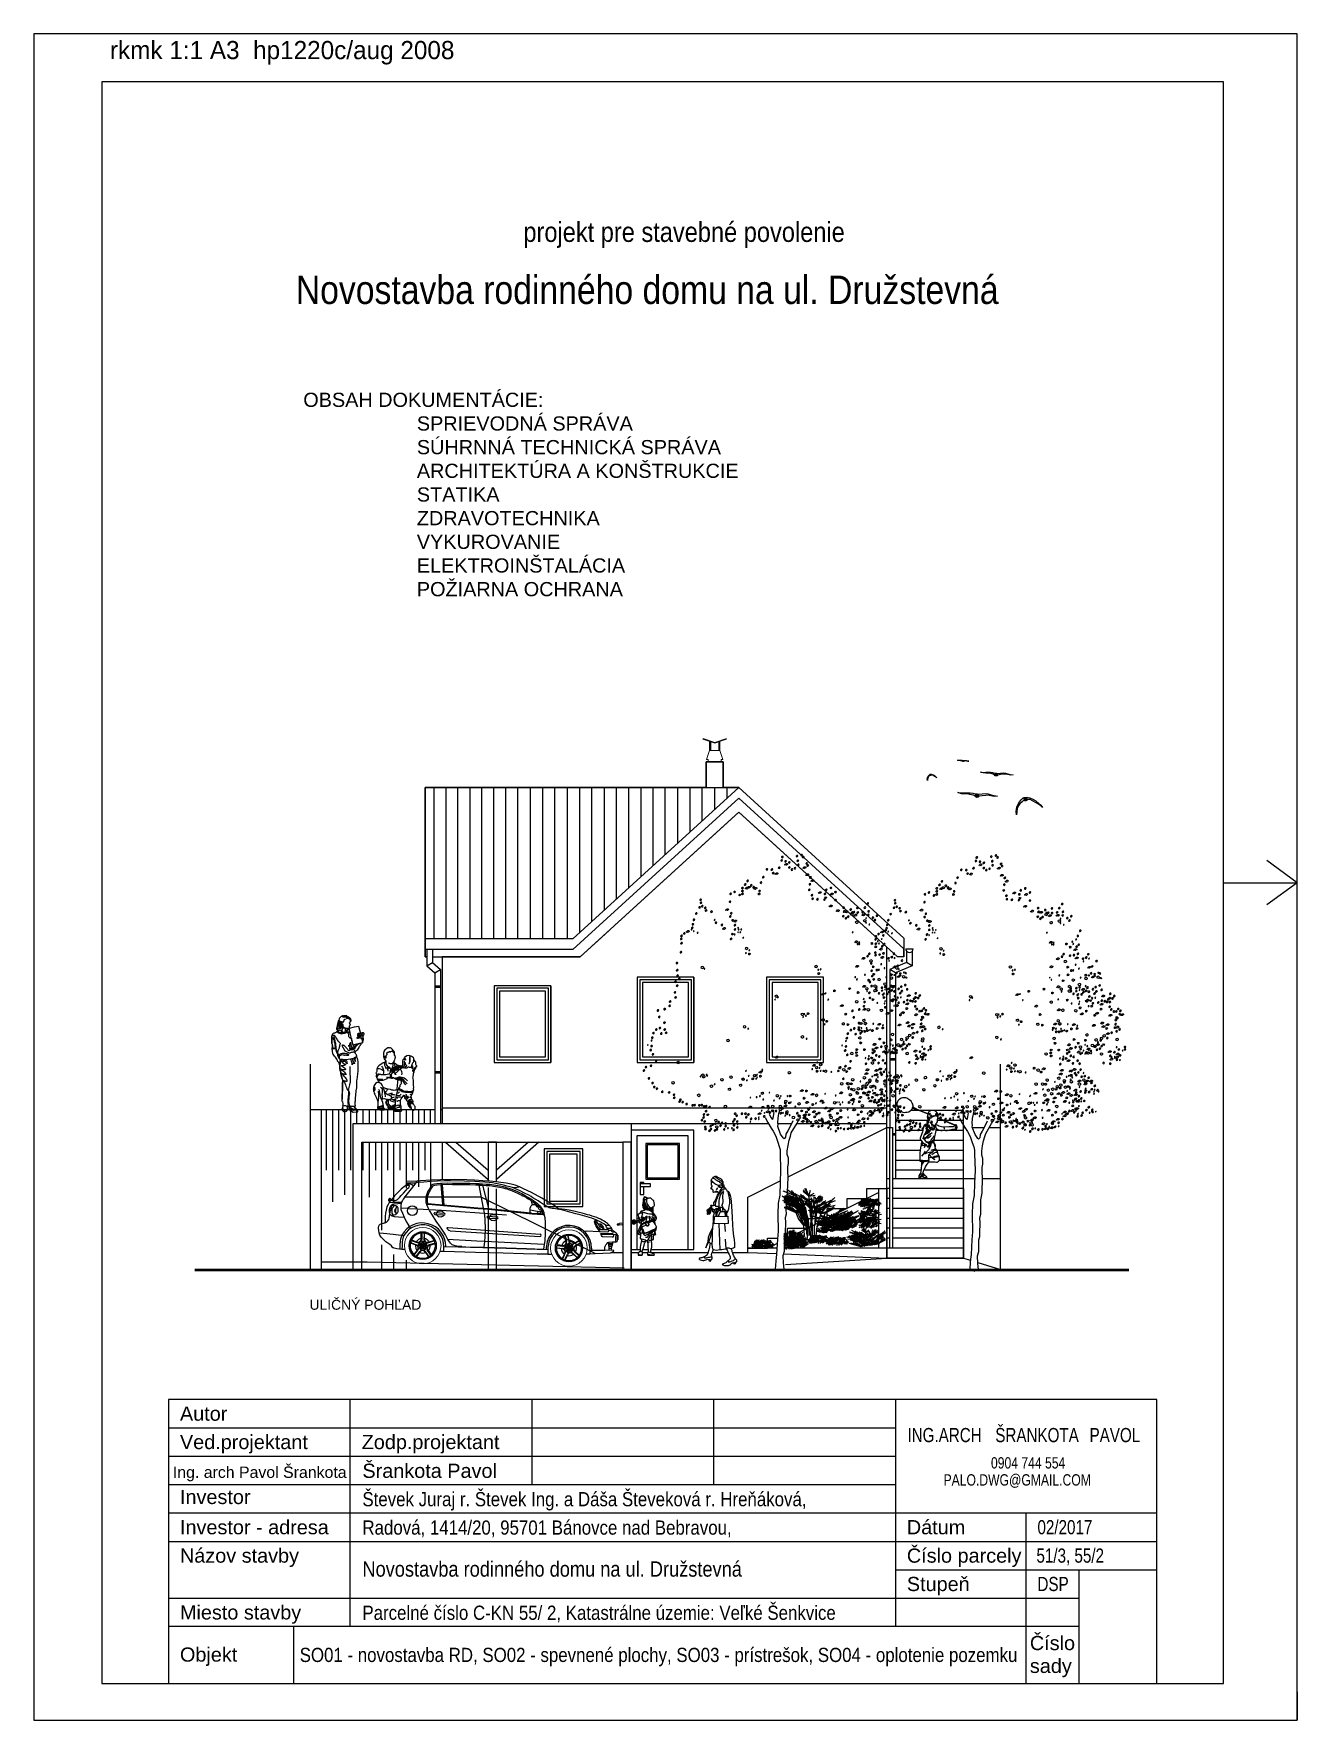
# Model space of a CAD drawing. Header units: millimetres. Extents: x 462666 to 1244237, y 2328025 to 3795663.
# Drawn here: x 1148345 to 1170595, y 2904893 to 2934593 of the extents above; entities that cross this region are included whole.
import ezdxf
from ezdxf.enums import TextEntityAlignment as Align
from ezdxf.lldxf.tags import DXFTag

# ---------------------------------------------------------------- set-up
doc = ezdxf.new("R2010")
doc.units = ezdxf.units.MM
for name, color, linetype in [('561-ANIMATION', 151, 'Continuous'), ('A_Plants', 114, 'Continuous'), ('arbre', 250, 'Continuous'), ('KOTY', 96, 'Continuous'), ('MUR-POH', 64, 'Continuous'), ('MUR_POH', 64, 'Continuous'), ('MUR_REZ', 3, 'Continuous'), ('PLE_REZ', 200, 'Continuous'), ('PLO_LIN', 6, 'Continuous'), ('RAM_100', 160, 'Continuous'), ('ROZPISKA100', 7, 'Continuous'), ('TXT_50_MIESTN', 7, 'Continuous'), ('ZAK_DIM', 7, 'Continuous')]:
    doc.layers.add(name, color=color, linetype=linetype)
doc.layers.add('zariadenie_INTERIER_hr_0_15', color=8, linetype='Continuous', lineweight=15)
doc.styles.add('ARIAL', font='arial.ttf', dxfattribs={"height": 250})
doc.styles.add('ROMANS', font='arial.ttf', dxfattribs={"width": 0.85})
tags = doc.linetypes.add('DASHED', pattern=[0.75, 0.5, -0.25]).pattern_tags.tags
tags[6:7] = [DXFTag(74, 4), DXFTag(75, 0), DXFTag(340, '0'), DXFTag(46, 1.0), DXFTag(50, 0.0), DXFTag(44, 0.0), DXFTag(45, 0.0)]
tags[4:5] = [DXFTag(74, 4), DXFTag(75, 0), DXFTag(340, '0'), DXFTag(46, 1.0), DXFTag(50, 0.0), DXFTag(44, 0.0), DXFTag(45, 0.0)]
pattern_1 = [(45, (1151627.726, 2915457.6314), (-4.419417, 4.419417), []), (135, (1151627.726, 2915457.6314), (-4.419417, -4.419417), [])]

msp = doc.modelspace()

# ---------------------------------------------------------------- texts
at = {"layer": 'RAM_100', "linetype": 'Continuous'}
msp.add_text('rkmk 1:1 A3  hp1220c/aug 2008', height=320, dxfattribs=at).set_placement((1149686.9, 2934145.7))
at = {"layer": 'ROZPISKA100', "style": 'ROMANS', "width": 0.85}
for s, height, p in [('projekt pre stavebné povolenie', 350, (1156967.3, 2930926.9)), ('Novostavba rodinného domu na ul. Družstevná', 500, (1152959.9, 2929834)), ('Števek Juraj r. Števek Ing. a Dáša Števeková r. Hreňáková, ', 250, (1154132.9, 2908661.8)), ('Radová, 1414/20, 95701 Bánovce nad Bebravou,', 250, (1154132.9, 2908161.8)), ('Novostavba rodinného domu na ul. Družstevná', 270, (1154132.9, 2907422.1)), ('Parcelné číslo C-KN 55/ 2, Katastrálne územie:^JVeľké Šenkvice', 250, (1154132.9, 2906661.8)), ('SO01 - novostavba RD, SO02 - spevnené plochy, SO03 - prístrešok, SO04 - oplotenie pozemku', 250, (1153028.4, 2905919.3))]:
    msp.add_text(s, height=height, dxfattribs=at).set_placement(p)
at = {"layer": 'ROZPISKA100'}
for s, height, style, p in [('Autor', 250, 'ARIAL', (1150919.9, 2910168.3)), ('Ved.projektant', 250, 'ARIAL', (1150919.9, 2909668.3)), ('Zodp.projektant', 250, 'ARIAL', (1154119.9, 2909668.3)), ('Ing. arch Pavol Šrankota ', 200, 'ROMANS', (1150794.9, 2909161.8)), ('Šrankota Pavol', 250, 'ROMANS', (1154132.9, 2909161.8)), ('Investor', 250, 'ARIAL', (1150919.9, 2908700.9)), ('Investor - adresa', 250, 'ARIAL', (1150919.9, 2908168.3)), ('Dátum', 250, 'ARIAL', (1163719.9, 2908168.3)), ('Názov stavby', 250, 'ARIAL', (1150919.9, 2907668.3)), ('Číslo parcely', 250, 'ARIAL', (1163719.9, 2907668.3)), ('Stupeň', 250, 'ARIAL', (1163719.9, 2907168.3)), ('Miesto stavby', 250, 'ARIAL', (1150919.9, 2906668.3)), ('Číslo', 250, 'ARIAL', (1165886.2, 2906128.5)), ('Objekt', 250, 'ARIAL', (1150919.9, 2905925.8)), ('sady', 250, 'ARIAL', (1165886.2, 2905726))]:
    msp.add_text(s, height=height, dxfattribs=dict(at, style=style)).set_placement(p)
at = {"layer": 'ROZPISKA100', "insert": (1153091.4, 2928271.7), "char_height": 250, "width": 11861.846, "attachment_point": 1, "style": 'ARIAL'}
msp.add_mtext('{\\fArial|b0|i0|c0|p0;\\C0;OBSAH DOKUMENTÁCIE:\\P^I^ISPRIEVODNÁ SPRÁVA\\P^I^ISÚHRNNÁ TECHNICKÁ SPRÁVA\\P^I^IARCHITEKTÚRA A\\~KONŠTRUKCIE\\P^I^ISTATIKA \\P^I^IZDRAVOTECHNIKA\\P^I^IVYKUROVANIE \\P^I^IELEKTROINŠTALÁCIA\\~\\P^I^IPOŽIARNA\\~OCHRANA\\P}', dxfattribs=at)
at = {"layer": 'ROZPISKA100', "width": 0.8}
for tag, p, s in [('ING.ARCH', (1163730.5, 2909790.7), 'KRESLIL'), ('ŠRANKOTA', (1165277.2, 2909790.7), 'KRESLIL'), ('PAVOL', (1166937.2, 2909790.7), 'KRESLIL'), ('02/2017', (1166019.9, 2908168.3), 'DÁTUM'), ('51/3, 55/2', (1166002.1, 2907668.3), 'ARCH.ČÍSLO'), ('DSP', (1166019.9, 2907168.3), 'STUPEŇ')]:
    msp.add_attdef(tag, p, s, height=250, dxfattribs=at)
for tag, p in [('0904 744 554', (1165855.6, 2909426.2)), ('PALO.DWG@GMAIL.COM', (1165663.4, 2909126))]:
    msp.add_attdef(tag, text='KRESLIL', height=200, dxfattribs=at).set_placement(p, align=Align.MIDDLE_CENTER)
at = {"layer": 'TXT_50_MIESTN', "style": 'ARIAL'}
msp.add_text('ULIČNÝ POHĽAD', height=175, dxfattribs=at).set_placement((1153200.8, 2912122.3))

# ---------------------------------------------------------------- blocks, each defined once
blk = doc.blocks.new('A$C23211691')
at = {"color": 252, "linetype": 'Continuous'}
for p, q in [((-0.262238, 1.260065), (-0.266238, 1.252065)), ((-0.266238, 1.252065), (-0.263238, 1.245065)), ((-0.263238, 1.245065), (-0.257, 1.241)), ((-0.249264, 1.256), (-0.262238, 1.260065)), ((-0.064667, 0.91), (-0.052667, 0.922)), ((-0.053238, 0.94), (-0.041, 0.94)), ((-0.052667, 0.922), (-0.044007, 0.927)), ((-0.044007, 0.927), (-0.039, 0.93)), ((-0.041, 0.94), (-0.031, 0.93)), ((-0.039, 0.93), (-0.031, 0.93)), ((-0.038, 0.946), (-0.028, 0.943)), ((-0.031, 0.93), (-0.024649, 0.919)), ((-0.028, 0.943), (-0.018, 0.933)), ((-0.024649, 0.919), (-0.017, 0.897)), ((-0.018947, 0.957), (-0.008947, 0.947)), ((-0.018, 0.933), (-0.007608, 0.915)), ((-0.017, 0.897), (-0.017, 0.855)), ((-0.008947, 0.947), (0.033, 0.896)), ((-0.007608, 0.915), (-0.003, 0.896)), ((-0.003, 0.896), (0, 0.87)), ((0.002, 0.964), (-0.001667, 0.959)), ((-0.001667, 0.959), (0.013333, 0.944)), ((0.011, 1.08), (0.007, 1.066)), ((0.007, 1.066), (0.007, 1.057)), ((0.007, 1.057), (0.013, 1.039)), ((0.009, 1.141765), (0.009, 1.138516)), ((0.016, 1.085), (0.011, 1.08)), ((0.017, 1.076), (0.013, 1.069072)), ((0.013, 1.069072), (0.013, 1.059)), ((0.013, 1.059), (0.023392, 1.041)), ((0.013, 1.039), (0.015667, 1.031)), ((0.013333, 0.944), (0.039, 0.914)), ((0.016085, 1.062255), (0.015598, 1.0545)), ((0.015667, 1.031), (0.021, 1.028)), ((0.022, 1.085), (0.016, 1.085)), ((0.022, 1.0725), (0.016085, 1.062255)), ((0.025, 1.076), (0.017, 1.076)), ((0.021, 1.054381), (0.018196, 1.05)), ((0.023262, 1.019565), (0.02, 1.018)), ((0.021, 1.076), (0.023, 1.069)), ((0.029, 1.059), (0.021, 1.054381)), ((0.021, 1.028), (0.03, 1.028)), ((0.028, 1.083), (0.022, 1.085)), ((0.023, 1.069), (0.027, 1.065)), ((0.0255, 1.028), (0.023262, 1.019565)), ((0.023392, 1.041), (0.031, 1.041)), ((0.032, 1.069), (0.025, 1.076)), ((0.027, 1.065), (0.032, 1.064)), ((0.037, 1.074), (0.028, 1.083)), ((0.034398, 1.080398), (0.028, 1.083)), ((0.032, 1.054), (0.029, 1.059)), ((0.03, 1.048), (0.032, 1.054)), ((0.032, 1.044), (0.03, 1.048)), ((0.03, 1.028), (0.036, 1.029)), ((0.031, 1.041), (0.032, 1.044)), ((0.032, 1.064), (0.03125, 1.05525)), ((0.032, 1.064), (0.032, 1.069)), ((0.033, 0.896), (0.054, 0.875)), ((0.045, 1.069795), (0.034398, 1.080398)), ((0.036, 1.029), (0.036, 1.025)), ((0.039, 0.914), (0.061244, 0.888)), ((0.044, 0.999), (0.051506, 0.986)), ((0.053, 1.061795), (0.045, 1.069795)), ((0.051506, 0.986), (0.073506, 0.964)), ((0.063038, 1.056), (0.053, 1.061795)), ((0.069, 1.075327), (0.063038, 1.065)), ((0.063038, 1.065), (0.063038, 1.056)), ((0.084, 1.083987), (0.069, 1.075327)), ((0.073506, 0.964), (0.094, 0.952167)), ((0.100013, 1.1), (0.084, 1.083987)), ((0.094, 0.952167), (0.109878, 0.943)), ((0.105909, 0.945292), (0.095925, 0.928)), ((0.095925, 0.928), (0.095925, 0.915)), ((0.117333, 1.11), (0.100013, 1.1)), ((0.106, 1.09037), (0.117333, 1.11)), ((0.124, 1.100762), (0.106, 1.09037)), ((0.109878, 0.943), (0.136, 0.943)), ((0.116, 0.93566), (0.109878, 0.943)), ((0.115, 0.881506), (0.121, 0.897)), ((0.121, 0.927), (0.116, 0.93566)), ((0.127, 0.933), (0.117, 0.943)), ((0.121, 0.897), (0.121, 0.927)), ((0.14, 1.11), (0.124, 1.100762)), ((0.132, 0.914), (0.127, 0.933)), ((0.129, 0.885), (0.132, 0.914)), ((0.136, 0.943), (0.143, 0.949)), ((0.136, 0.943), (0.145238, 0.927)), ((0.154619, 1.11), (0.14, 1.11)), ((0.145238, 0.927), (0.151, 0.908)), ((0.15, 1.102), (0.154619, 1.11)), ((0.172928, 1.108), (0.15, 1.102)), ((0.151, 0.908), (0.153, 0.87475)), ((0.166, 1.096), (0.172928, 1.108)), ((0.18, 1.101), (0.166, 1.096)), ((0.183817, 1.107), (0.18, 1.101)), ((0.190817, 1.1), (0.183817, 1.107)), ((0.186, 1.068101), (0.186, 1.064853)), ((0.190817, 1.087525), (0.190817, 1.1)), ((0.296, 0.893), (0.297, 0.888)), ((0.486, 0.94), (0.489, 0.942)), ((0.4925, 0.896), (0.4875, 0.891)), ((0.501, 0.906), (0.4925, 0.896)), ((0.503, 0.912), (0.501, 0.906)), ((0.5045, 0.9305), (0.503, 0.9245)), ((0.503, 0.9245), (0.503, 0.912)), ((0.503, 0.916), (0.505185, 0.918185)), ((0.5045, 0.907), (0.503, 0.912)), ((0.50301, 0.902), (0.505385, 0.906114)), ((0.50301, 0.8955), (0.50301, 0.902)), ((0.505031, 0.892), (0.50301, 0.8955)), ((0.504, 0.9215), (0.50375, 0.9275)), ((0.5055, 0.917306), (0.504, 0.9215)), ((0.5045, 0.9305), (0.507098, 0.935)), ((0.5075, 0.904), (0.5045, 0.907)), ((0.508, 0.890286), (0.505031, 0.892)), ((0.5105, 0.917306), (0.5055, 0.917306)), ((0.507098, 0.935), (0.510562, 0.937)), ((0.5115, 0.904), (0.5075, 0.904)), ((0.52, 0.892), (0.508, 0.890286)), ((0.5165, 0.919), (0.5105, 0.917306)), ((0.510562, 0.937), (0.514, 0.935015)), ((0.52, 0.906), (0.5115, 0.904)), ((0.514, 0.935015), (0.518301, 0.935015)), ((0.520041, 0.92), (0.5165, 0.919)), ((-0.09113, 0.608), (-0.102, 0.576)), ((-0.092, 0.648), (-0.065, 0.625)), ((-0.07175, 0.63075), (-0.09113, 0.608)), ((-0.0845, 0.719), (-0.078, 0.715247)), ((-0.078, 0.715247), (-0.07, 0.71)), ((-0.065, 0.735), (-0.07, 0.72)), ((-0.07, 0.72), (-0.07, 0.71)), ((-0.07, 0.72), (-0.047, 0.72)), ((-0.07, 0.71), (-0.060185, 0.693)), ((-0.05297, 0.77), (-0.065, 0.735)), ((-0.065, 0.625), (-0.033, 0.606525)), ((-0.060185, 0.693), (-0.048, 0.680815)), ((-0.0405, 0.7015), (-0.06, 0.6975)), ((-0.06, 0.591), (-0.02975, 0.604648)), ((-0.042, 0.789), (-0.05297, 0.77)), ((-0.048, 0.680815), (-0.024, 0.653)), ((-0.03, 0.788), (-0.047, 0.778185)), ((-0.047, 0.72), (-0.021, 0.731)), ((-0.026, 0.825), (-0.042, 0.789)), ((-0.016, 0.719), (-0.0405, 0.7015)), ((-0.02325, 0.600896), (-0.038201, 0.575)), ((-0.019, 0.794), (-0.037, 0.771)), ((-0.033, 0.606525), (-0.02, 0.599019)), ((-0.013, 0.811), (-0.03, 0.788)), ((-0.017, 0.855), (-0.026, 0.825)), ((-0.024, 0.653), (-0.008, 0.643762)), ((-0.021, 0.731), (0.01, 0.762)), ((-0.02, 0.599019), (-0.013638, 0.588)), ((0.00703, 0.814), (-0.019, 0.794)), ((0.004341, 0.735), (-0.016, 0.719)), ((-0.016, 0.648381), (0.0035, 0.6465)), ((-0.005, 0.83), (-0.013, 0.811)), ((-0.009, 0.8205), (0.0025, 0.832)), ((-0.008, 0.643762), (0.002, 0.637989)), ((0, 0.87), (-0.005, 0.83)), ((-0.004, 0.796), (0.007, 0.802351)), ((0.013519, 0.715), (-0.004, 0.7075)), ((0.002, 0.637989), (0.015, 0.624989)), ((0.0025, 0.832), (0.022, 0.8515)), ((0.0035, 0.6465), (0.023, 0.6405)), ((0.017341, 0.748), (0.004341, 0.735)), ((0.007, 0.802351), (0.025649, 0.821)), ((0.018, 0.833), (0.00703, 0.814)), ((0.01, 0.762), (0.0285, 0.778)), ((0.0395, 0.73), (0.013519, 0.715)), ((0.042185, 0.835), (0.014, 0.799)), ((0.015, 0.624989), (0.039, 0.611132)), ((0.033841, 0.7645), (0.017341, 0.748)), ((0.022, 0.8515), (0.018, 0.833)), ((0.021, 0.621525), (0.036, 0.621525)), ((0.021, 0.6085), (0.026227, 0.595)), ((0.023, 0.6405), (0.037, 0.6375)), ((0.025649, 0.821), (0.04, 0.852)), ((0.026227, 0.595), (0.036227, 0.585)), ((0.0265, 0.6575), (0.049, 0.652)), ((0.0325, 0.59425), (0.026977, 0.59425)), ((0.0285, 0.778), (0.051017, 0.791)), ((0.03725, 0.59425), (0.0325, 0.59425)), ((0.054, 0.784659), (0.033841, 0.7645)), ((0.036, 0.621525), (0.059, 0.628)), ((0.037, 0.6375), (0.0535, 0.6375)), ((0.043, 0.585), (0.03725, 0.59425)), ((0.039, 0.611132), (0.0425, 0.6005)), ((0.0425, 0.6005), (0.03927, 0.591)), ((0.065, 0.762), (0.0395, 0.73)), ((0.04, 0.852), (0.051, 0.858351)), ((0.052, 0.852), (0.042185, 0.835)), ((0.049, 0.652), (0.067, 0.642)), ((0.051, 0.858351), (0.052, 0.852)), ((0.051017, 0.791), (0.0575, 0.794743)), ((0.0535, 0.6375), (0.067, 0.642)), ((0.054, 0.875), (0.073, 0.86403)), ((0.0875, 0.804), (0.054, 0.784659)), ((0.06025, 0.601), (0.054, 0.574)), ((0.059, 0.676), (0.054381, 0.668)), ((0.054381, 0.668), (0.056, 0.6645)), ((0.056, 0.6645), (0.068, 0.657572)), ((0.07551, 0.6945), (0.059, 0.676)), ((0.059, 0.628), (0.082, 0.628)), ((0.06025, 0.628), (0.06025, 0.601)), ((0.061244, 0.888), (0.076, 0.879481)), ((0.067, 0.642), (0.085, 0.6355)), ((0.068, 0.657572), (0.088, 0.651)), ((0.073, 0.86403), (0.092, 0.858)), ((0.09051, 0.7095), (0.07551, 0.6945)), ((0.076, 0.879481), (0.085493, 0.874)), ((0.082, 0.628), (0.106, 0.634)), ((0.085, 0.6355), (0.096, 0.6355)), ((0.085493, 0.874), (0.102, 0.874)), ((0.091, 0.667932), (0.0855, 0.664757)), ((0.088, 0.651), (0.1005, 0.651)), ((0.1035, 0.732), (0.09051, 0.7095)), ((0.1145, 0.6815), (0.091, 0.667932)), ((0.092, 0.858), (0.109, 0.858)), ((0.096, 0.6355), (0.107, 0.641851)), ((0.1005, 0.651), (0.116, 0.6625)), ((0.102, 0.874), (0.115, 0.881506)), ((0.1125, 0.753), (0.1035, 0.732)), ((0.106, 0.634), (0.115815, 0.617)), ((0.107, 0.641851), (0.1125, 0.6465)), ((0.109, 0.858), (0.122, 0.865506)), ((0.124, 0.691), (0.1145, 0.6815)), ((0.115815, 0.617), (0.127362, 0.597)), ((0.116, 0.6625), (0.121, 0.6675)), ((0.122, 0.865506), (0.129, 0.885)), ((0.127362, 0.597), (0.127362, 0.576)), ((0.297, 0.888), (0.297, 0.873)), ((0.505385, 0.8895), (0.507258, 0.890714)), ((0.505385, 0.885), (0.505385, 0.8895)), ((0.505385, 0.881614), (0.505385, 0.885)), ((0.508, 0.879), (0.505385, 0.881614)), ((-0.133, 0.32675), (-0.108, 0.32675)), ((-0.110707, 0.31), (-0.077, 0.31)), ((-0.108, 0.32675), (-0.084, 0.32675)), ((-0.066713, 0.436), (-0.104713, 0.398)), ((-0.093854, 0.31), (-0.091, 0.298)), ((-0.091, 0.298), (-0.08553, 0.275)), ((-0.086, 0.585), (-0.06, 0.591)), ((-0.084, 0.32675), (-0.027, 0.32)), ((-0.077, 0.31), (-0.013, 0.305)), ((-0.074, 0.309766), (-0.065475, 0.295)), ((-0.039, 0.484), (-0.066713, 0.436)), ((-0.038201, 0.575), (-0.063201, 0.55)), ((0.022, 0.509), (-0.042, 0.438)), ((-0.042, 0.438), (-0.008, 0.454)), ((-0.027, 0.32), (0.008, 0.326)), ((-0.013638, 0.588), (-0.005, 0.565)), ((-0.013, 0.305), (0.021, 0.314)), ((-0.008, 0.454), (0.062, 0.472)), ((-0.005, 0.565), (0.002, 0.558)), ((0.002, 0.558), (0.026, 0.558)), ((0.006, 0.567), (0.028, 0.563)), ((0.008, 0.585), (0.036227, 0.568703)), ((0.008, 0.326), (0.030477, 0.338977)), ((0.021, 0.314), (0.034, 0.327)), ((0.021, 0.314), (0.022, 0.295)), ((0.054, 0.574), (0.022, 0.509)), ((0.034, 0.327), (0.024, 0.361)), ((0.026, 0.558), (0.032, 0.559)), ((0.028, 0.563), (0.036, 0.567619)), ((0.032, 0.559), (0.035, 0.564)), ((0.032, 0.422), (0.046, 0.436)), ((0.035, 0.564), (0.036227, 0.568703)), ((0.036227, 0.568703), (0.043, 0.572614)), ((0.043, 0.58), (0.043, 0.585)), ((0.043, 0.572614), (0.043, 0.58)), ((0.046, 0.436), (0.058, 0.448)), ((0.058, 0.448), (0.089177, 0.466)), ((0.062, 0.472), (0.075, 0.472)), ((0.066, 0.502), (0.1, 0.515)), ((0.076, 0.375), (0.093147, 0.361)), ((0.082, 0.426), (0.118, 0.454)), ((0.085022, 0.369125), (0.105309, 0.380838)), ((0.089177, 0.466), (0.116177, 0.493)), ((0.093147, 0.361), (0.1, 0.359)), ((0.1, 0.515), (0.132, 0.515)), ((0.1, 0.359), (0.119053, 0.37)), ((0.1, 0.359), (0.114, 0.345)), ((0.105309, 0.380838), (0.134, 0.393)), ((0.114, 0.345), (0.132, 0.334608)), ((0.116177, 0.493), (0.131765, 0.502)), ((0.118, 0.454), (0.152, 0.467)), ((0.119053, 0.37), (0.159, 0.385)), ((0.127362, 0.576), (0.127362, 0.565)), ((0.131765, 0.502), (0.143, 0.502)), ((0.132, 0.515), (0.152, 0.503453)), ((0.134, 0.393), (0.155, 0.399)), ((0.152, 0.503453), (0.164453, 0.491)), ((0.152, 0.467), (0.165, 0.467)), ((0.155, 0.399), (0.185, 0.405)), ((0.159, 0.385), (0.196, 0.39)), ((0.165, 0.467), (0.177, 0.460072)), ((0.185, 0.405), (0.204742, 0.39825)), ((0.196, 0.39), (0.211479, 0.384565)), ((0.211479, 0.384565), (0.213187, 0.377565)), ((-0.138641, 0.016), (-0.147, 0.016)), ((-0.145, 0.049), (-0.13, 0.064)), ((-0.140731, 0.016), (-0.116, 0.012)), ((-0.122641, 0.038), (-0.138641, 0.022)), ((-0.138641, 0.022), (-0.138641, 0.016)), ((-0.13, 0.064), (-0.118, 0.076)), ((-0.128365, 0.014), (-0.122014, 0.025)), ((-0.088, 0.058), (-0.122641, 0.038)), ((-0.122014, 0.025), (-0.110014, 0.037)), ((-0.118, 0.076), (-0.102412, 0.085)), ((-0.116, 0.012), (-0.091, 0.007956)), ((-0.110014, 0.037), (-0.093, 0.042)), ((-0.096, 0.244947), (-0.105536, 0.22843)), ((-0.102412, 0.085), (-0.073, 0.09)), ((-0.085, 0.264), (-0.096, 0.244947)), ((-0.093, 0.042), (-0.084, 0.046)), ((-0.091, 0.007956), (-0.044, 0.007956)), ((-0.0885, 0.044), (-0.07, 0.033319)), ((-0.056, 0.064), (-0.088, 0.058)), ((-0.08553, 0.275), (-0.08775, 0.259237)), ((-0.068, 0.286), (-0.085, 0.264)), ((-0.084, 0.046), (-0.075, 0.051)), ((-0.075, 0.051), (-0.067, 0.053)), ((-0.067, 0.053), (-0.072, 0.061)), ((-0.07, 0.033319), (-0.060787, 0.028)), ((-0.065475, 0.295), (-0.068, 0.286)), ((-0.060787, 0.028), (-0.049, 0.021195)), ((-0.049, 0.021195), (-0.034, 0.021195)), ((-0.044, 0.007956), (-0.009, 0.007956)), ((-0.034, 0.021195), (-0.02, 0.021195)), ((-0.02, 0.021195), (-0.009, 0.027)), ((-0.009, 0.007956), (-0.009, 0.014))]:
    blk.add_line(p, q, dxfattribs=at)
at = {"color": 252, "linetype": 'Continuous', "flags": 128}
for points in [[(0.022, 1.17), (0.016, 1.157), (0.009, 1.141765), (-0.193, 1.225944), (-0.1925, 1.228533), (-0.211384, 1.23525), (-0.210767, 1.237), (-0.249264, 1.256), (-0.249264, 1.283451), (-0.253, 1.3), (-0.257, 1.313), (-0.265, 1.33), (-0.286, 1.364), (-0.306, 1.384), (-0.323, 1.396), (-0.343, 1.408), (-0.359, 1.416), (-0.37803, 1.421), (-0.398, 1.424588), (-0.417846, 1.425), (-0.435571, 1.421), (-0.458, 1.414), (-0.483, 1.402), (-0.501, 1.39), (-0.513225, 1.378), (-0.518775, 1.368), (-0.528, 1.351), (-0.534, 1.332), (-0.534, 1.316), (-0.534, 1.3), (-0.528, 1.267), (-0.519, 1.243523), (-0.504, 1.219), (-0.482424, 1.198), (-0.458212, 1.181), (-0.434, 1.173), (-0.408981, 1.167), (-0.383962, 1.168), (-0.356, 1.171), (-0.328, 1.1785), (-0.3035, 1.191), (-0.288, 1.202436), (-0.2705, 1.22), (-0.257, 1.241), (-0.253, 1.241), (-0.2315, 1.231041), (-0.222, 1.227), (-0.2175, 1.224656), (-0.215, 1.227), (-0.1955, 1.22075), (-0.194, 1.223), (0.009, 1.138516), (0.004, 1.12), (0, 1.083), (0.004, 1.056), (0.00903, 1.037), (0.02, 1.018), (0.02, 1.002), (0.013, 0.979), (0.002, 0.964), (-0.005, 0.964), (-0.017901, 0.961), (-0.018947, 0.957), (-0.038, 0.946), (-0.045, 0.944756), (-0.053238, 0.94), (-0.058572, 0.926), (-0.064667, 0.91), (-0.068476, 0.9), (-0.074572, 0.884), (-0.076429, 0.871), (-0.08, 0.846), (-0.083, 0.825), (-0.103811, 0.776), (-0.126, 0.713), (-0.126, 0.7), (-0.122506, 0.689), (-0.115, 0.676), (-0.092, 0.648), (-0.106, 0.618), (-0.109, 0.581), (-0.121, 0.55), (-0.128, 0.494), (-0.133, 0.454), (-0.133, 0.377), (-0.133, 0.31), (-0.110707, 0.31), (-0.108, 0.299), (-0.102831, 0.278), (-0.104, 0.265), (-0.105142, 0.231), (-0.110819, 0.194), (-0.110819, 0.158), (-0.12, 0.096), (-0.138649, 0.071), (-0.145, 0.06), (-0.145, 0.049), (-0.151042, 0.045), (-0.151042, 0.023), (-0.147, 0.016), (-0.152, 0.013), (-0.152, 0.003), (-0.139, 0), (0, 0), (0, 0.008804), (-0.009, 0.014), (-0.009, 0.027), (-0.047, 0.058), (-0.053, 0.059), (-0.057, 0.063), (-0.053, 0.067), (-0.053, 0.073), (-0.069, 0.089), (-0.073, 0.09), (-0.073, 0.104), (-0.066, 0.13), (-0.030427, 0.209), (-0.014262, 0.237), (-0.003, 0.256506), (0.009494, 0.269), (0.017, 0.282), (0.022, 0.295), (0.05, 0.295), (0.108, 0.295), (0.137, 0.295), (0.162, 0.292), (0.176359, 0.292), (0.188483, 0.299), (0.20234, 0.307), (0.211, 0.322), (0.216, 0.339), (0.216, 0.359), (0.21297, 0.379), (0.21297, 0.384), (0.202, 0.403), (0.183, 0.443), (0.183, 0.453), (0.177898, 0.476), (0.17097, 0.488), (0.16, 0.507), (0.14, 0.534), (0.137, 0.547), (0.141083, 0.561), (0.141083, 0.577), (0.141083, 0.591), (0.133, 0.605), (0.125, 0.627), (0.109, 0.643), (0.123, 0.657), (0.127, 0.67), (0.124, 0.691), (0.128, 0.709), (0.153, 0.846), (0.153, 0.87475), (0.167, 0.87475), (0.194, 0.859161), (0.208, 0.856), (0.239, 0.849), (0.26, 0.849), (0.292, 0.853), (0.323, 0.85), (0.329, 0.85), (0.35, 0.85), (0.369, 0.854), (0.446, 0.869), (0.469, 0.873), (0.484, 0.873), (0.493, 0.873), (0.5, 0.874958), (0.507, 0.879), (0.518, 0.879), (0.521, 0.885), (0.52, 0.892), (0.523, 0.897), (0.523, 0.902), (0.52, 0.906), (0.523, 0.91), (0.523, 0.917), (0.520041, 0.92), (0.520041, 0.925), (0.520041, 0.932), (0.516, 0.939), (0.514, 0.944), (0.507, 0.947773), (0.499, 0.947773), (0.489, 0.942), (0.186, 1.068101), (0.192423, 1.094), (0.192423, 1.112), (0.192423, 1.132), (0.179144, 1.155), (0.156, 1.178144), (0.132, 1.192), (0.102, 1.199), (0.075, 1.199), (0.057, 1.195), (0.042, 1.19), (0.03, 1.181), (0.022, 1.17)], [(0.48, 0.936536), (0.476, 0.929608), (0.47325, 0.923), (0.46825, 0.918), (0.457858, 0.912), (0.439, 0.912), (0.377, 0.912), (0.302, 0.908), (0.29, 0.905), (0.277, 0.905), (0.247, 0.911), (0.204, 0.923), (0.184, 0.934547), (0.176287, 0.939), (0.164163, 0.946), (0.151, 0.949), (0.143, 0.949), (0.147619, 0.957), (0.151083, 0.963), (0.162083, 0.974), (0.166702, 0.982), (0.178249, 1.002), (0.179359, 1.011), (0.179359, 1.026), (0.179359, 1.034), (0.181019, 1.041713), (0.186, 1.064853), (0.486, 0.94), (0.48, 0.936536)], [(0.051, 0.403), (0.062262, 0.390565), (0.071762, 0.380065), (0.076, 0.375), (0.065, 0.372), (0.043, 0.366), (0.024, 0.361), (0.026, 0.368), (0.026, 0.402), (0.025, 0.416), (0.032, 0.422), (0.051, 0.403)]]:
    blk.add_lwpolyline(points, close=True, dxfattribs=at)
blk = doc.blocks.new('krik5')
at = {"layer": 'A_Plants', "color": 9}
for p, q in [((897125, 2750235), (897101, 2750227)), ((897125, 2750263), (897103, 2750281)), ((897132, 2750221), (897111, 2750236)), ((897114, 2750276), (897125, 2750258)), ((897117, 2750250), (897127, 2750223)), ((897120, 2750244), (897131, 2750222)), ((897127, 2750357), (897121, 2750381)), ((897121, 2750299), (897130, 2750275)), ((897125, 2750263), (897121, 2750290)), ((897131, 2750327), (897122, 2750366)), ((897126, 2750276), (897123, 2750294)), ((897124, 2750258), (897125, 2750258)), ((897130, 2750263), (897125, 2750233)), ((897134, 2750256), (897125, 2750258)), ((897126, 2750362), (897128, 2750371)), ((897131, 2750327), (897126, 2750333)), ((897126, 2750284), (897134, 2750249)), ((897127, 2750357), (897132, 2750344)), ((897127, 2750257), (897134, 2750285)), ((897130, 2750238), (897127, 2750257)), ((897127, 2750235), (897148, 2750195)), ((897128, 2750303), (897128, 2750275)), ((897130, 2750275), (897132, 2750284)), ((897132, 2750320), (897131, 2750329)), ((897133, 2750322), (897131, 2750327)), ((897132, 2750344), (897133, 2750361)), ((897137, 2750318), (897132, 2750344)), ((897148, 2750298), (897132, 2750284)), ((897132, 2750283), (897136, 2750254)), ((897133, 2750361), (897135, 2750367)), ((897137, 2750318), (897133, 2750322)), ((897136, 2750255), (897133, 2750264)), ((897145, 2750365), (897136, 2750385)), ((897149, 2750286), (897137, 2750318)), ((897137, 2750201), (897142, 2750251)), ((897138, 2750218), (897140, 2750239)), ((897141, 2750201), (897168, 2750236)), ((897153, 2750390), (897142, 2750393)), ((897144, 2750236), (897143, 2750209)), ((897144, 2750251), (897153, 2750220)), ((897161, 2750345), (897145, 2750365)), ((897146, 2750331), (897146, 2750323)), ((897147, 2750304), (897146, 2750323)), ((897156, 2750271), (897147, 2750304)), ((897147, 2750253), (897164, 2750277)), ((897147, 2750186), (897149, 2750238)), ((897153, 2750390), (897148, 2750408)), ((897151, 2750346), (897148, 2750357)), ((897161, 2750345), (897150, 2750385)), ((897150, 2750352), (897164, 2750373)), ((897150, 2750346), (897150, 2750352)), ((897154, 2750317), (897150, 2750346)), ((897151, 2750265), (897154, 2750317)), ((897170, 2750271), (897152, 2750255)), ((897172, 2750314), (897153, 2750390)), ((897154, 2750317), (897167, 2750335)), ((897156, 2750260), (897173, 2750244)), ((897157, 2750251), (897166, 2750286)), ((897160, 2750291), (897164, 2750319)), ((897166, 2750255), (897160, 2750266)), ((897161, 2750345), (897165, 2750295)), ((897161, 2750288), (897177, 2750308)), ((897164, 2750373), (897165, 2750395)), ((897164, 2750373), (897185, 2750389)), ((897187, 2750308), (897164, 2750277)), ((897165, 2750295), (897174, 2750332)), ((897166, 2750286), (897175, 2750336)), ((897177, 2750278), (897166, 2750252)), ((897166, 2750253), (897169, 2750262)), ((897166, 2750255), (897166, 2750253)), ((897166, 2750252), (897166, 2750253)), ((897166, 2750252), (897166, 2750246)), ((897170, 2750306), (897174, 2750312)), ((897193, 2750317), (897171, 2750299)), ((897172, 2750314), (897176, 2750290)), ((897188, 2750225), (897173, 2750194)), ((897174, 2750365), (897177, 2750377)), ((897176, 2750300), (897174, 2750306)), ((897175, 2750249), (897185, 2750266)), ((897175, 2750249), (897194, 2750256)), ((897176, 2750303), (897187, 2750328)), ((897176, 2750303), (897194, 2750305)), ((897176, 2750248), (897202, 2750286)), ((897176, 2750248), (897178, 2750270)), ((897196, 2750323), (897177, 2750278)), ((897177, 2750279), (897196, 2750275)), ((897198, 2750251), (897180, 2750240)), ((897184, 2750371), (897192, 2750378)), ((897185, 2750266), (897190, 2750301)), ((897191, 2750310), (897188, 2750339)), ((897190, 2750301), (897188, 2750309)), ((897189, 2750273), (897196, 2750289)), ((897190, 2750333), (897209, 2750337)), ((897190, 2750301), (897198, 2750326)), ((897191, 2750310), (897201, 2750351)), ((897194, 2750305), (897212, 2750310)), ((897194, 2750305), (897198, 2750299)), ((897195, 2750288), (897198, 2750297)), ((897195, 2750259), (897211, 2750278)), ((897195, 2750233), (897212, 2750245)), ((897195, 2750241), (897202, 2750244)), ((897195, 2750228), (897208, 2750240)), ((897196, 2750181), (897246, 2750221)), ((897197, 2750240), (897200, 2750244)), ((897206, 2750304), (897198, 2750297)), ((897207, 2750295), (897198, 2750299)), ((897198, 2750299), (897203, 2750287)), ((897217, 2750293), (897198, 2750251)), ((897206, 2750351), (897199, 2750364)), ((897200, 2750244), (897226, 2750263)), ((897200, 2750244), (897203, 2750252)), ((897220, 2750232), (897200, 2750209)), ((897202, 2750234), (897237, 2750251)), ((897203, 2750287), (897205, 2750284)), ((897203, 2750235), (897215, 2750215)), ((897206, 2750304), (897210, 2750313)), ((897206, 2750304), (897217, 2750304)), ((897216, 2750284), (897206, 2750280)), ((897208, 2750300), (897207, 2750295)), ((897207, 2750264), (897231, 2750259)), ((897207, 2750256), (897232, 2750250)), ((897209, 2750337), (897220, 2750353)), ((897209, 2750337), (897232, 2750330)), ((897210, 2750313), (897218, 2750319)), ((897212, 2750258), (897232, 2750334)), ((897212, 2750310), (897224, 2750317)), ((897212, 2750252), (897220, 2750257)), ((897220, 2750254), (897212, 2750245)), ((897212, 2750245), (897224, 2750246)), ((897216, 2750284), (897220, 2750291)), ((897222, 2750282), (897216, 2750284)), ((897216, 2750258), (897232, 2750263)), ((897227, 2750228), (897216, 2750203)), ((897216, 2750203), (897242, 2750226)), ((897216, 2750219), (897224, 2750225)), ((897216, 2750220), (897221, 2750221)), ((897220, 2750254), (897236, 2750267)), ((897237, 2750206), (897221, 2750221)), ((897222, 2750282), (897230, 2750281)), ((897224, 2750317), (897233, 2750315)), ((897224, 2750246), (897229, 2750245)), ((897225, 2750279), (897228, 2750279)), ((897227, 2750228), (897240, 2750244)), ((897230, 2750281), (897236, 2750280)), ((897231, 2750259), (897237, 2750258)), ((897232, 2750334), (897236, 2750353)), ((897246, 2750221), (897246, 2750237)), ((897246, 2750221), (897258, 2750232)), ((897118, 2750199), (897098, 2750189)), ((897128, 2750115), (897109, 2750110)), ((897130, 2750065), (897115, 2750039)), ((897137, 2750192), (897120, 2750147)), ((897121, 2750066), (897128, 2750117)), ((897138, 2750100), (897122, 2750072)), ((897130, 2750065), (897127, 2750052)), ((897127, 2750052), (897130, 2750043)), ((897138, 2750154), (897128, 2750203)), ((897135, 2750184), (897128, 2750164)), ((897128, 2750117), (897132, 2750146)), ((897135, 2750088), (897130, 2750065)), ((897132, 2750145), (897132, 2750136)), ((897143, 2750193), (897133, 2750166)), ((897133, 2750166), (897149, 2750142)), ((897146, 2750151), (897133, 2750128)), ((897136, 2750066), (897133, 2750065)), ((897146, 2750067), (897136, 2750066)), ((897148, 2750157), (897137, 2750126)), ((897138, 2750117), (897138, 2750154)), ((897138, 2750117), (897141, 2750065)), ((897138, 2750088), (897174, 2750026)), ((897138, 2750057), (897146, 2750067)), ((897141, 2750053), (897138, 2750057)), ((897143, 2750026), (897138, 2750016)), ((897175, 2750190), (897140, 2750184)), ((897163, 2750168), (897140, 2750184)), ((897143, 2750159), (897140, 2750172)), ((897145, 2750146), (897140, 2750171)), ((897146, 2750049), (897140, 2750035)), ((897142, 2750181), (897141, 2750167)), ((897145, 2750146), (897141, 2750128)), ((897141, 2750108), (897157, 2750064)), ((897142, 2750070), (897141, 2750108)), ((897142, 2750070), (897146, 2750063)), ((897143, 2750193), (897150, 2750142)), ((897146, 2750044), (897143, 2750026)), ((897144, 2750179), (897148, 2750157)), ((897144, 2750136), (897159, 2750109)), ((897150, 2750142), (897145, 2750115)), ((897146, 2750113), (897150, 2750085)), ((897146, 2750067), (897151, 2750068)), ((897151, 2750068), (897146, 2750044)), ((897146, 2750063), (897146, 2750049)), ((897146, 2750049), (897149, 2750039)), ((897147, 2750009), (897163, 2750034)), ((897149, 2750195), (897177, 2750164)), ((897149, 2750195), (897153, 2750166)), ((897167, 2750162), (897149, 2750148)), ((897149, 2750142), (897159, 2750091)), ((897149, 2750142), (897162, 2750129)), ((897149, 2750039), (897149, 2750026)), ((897156, 2750122), (897150, 2750142)), ((897159, 2750091), (897151, 2750068)), ((897153, 2750189), (897166, 2750204)), ((897169, 2750162), (897153, 2750177)), ((897176, 2750053), (897157, 2750064)), ((897157, 2750064), (897177, 2750032)), ((897158, 2750153), (897161, 2750149)), ((897159, 2750109), (897165, 2750092)), ((897159, 2750091), (897169, 2750066)), ((897160, 2750180), (897167, 2750163)), ((897172, 2750122), (897160, 2750101)), ((897162, 2750149), (897161, 2750149)), ((897171, 2750123), (897161, 2750149)), ((897162, 2750149), (897163, 2750148)), ((897174, 2750121), (897162, 2750129)), ((897163, 2750198), (897182, 2750201)), ((897171, 2750060), (897163, 2750034)), ((897163, 2750034), (897167, 2750013)), ((897190, 2750218), (897165, 2750181)), ((897165, 2750184), (897185, 2750203)), ((897175, 2750179), (897165, 2750184)), ((897165, 2750092), (897167, 2750085)), ((897166, 2750204), (897179, 2750198)), ((897168, 2750134), (897167, 2750163)), ((897168, 2750134), (897177, 2750118)), ((897169, 2750066), (897171, 2750060)), ((897169, 2750066), (897174, 2750056)), ((897172, 2750132), (897186, 2750114)), ((897181, 2750204), (897173, 2750196)), ((897181, 2750193), (897173, 2750167)), ((897173, 2750143), (897180, 2750117)), ((897180, 2750099), (897173, 2750143)), ((897179, 2750117), (897173, 2750121)), ((897174, 2750156), (897198, 2750150)), ((897174, 2750156), (897184, 2750133)), ((897174, 2750121), (897191, 2750115)), ((897174, 2750026), (897186, 2750028)), ((897174, 2750026), (897184, 2750011)), ((897175, 2750204), (897194, 2750184)), ((897201, 2750183), (897175, 2750190)), ((897179, 2750180), (897175, 2750179)), ((897175, 2750099), (897180, 2750097)), ((897175, 2750099), (897185, 2750077)), ((897176, 2750162), (897192, 2750164)), ((897176, 2750162), (897207, 2750133)), ((897176, 2750053), (897189, 2750038)), ((897177, 2750164), (897190, 2750153)), ((897185, 2750138), (897177, 2750164)), ((897178, 2750136), (897203, 2750100)), ((897193, 2750176), (897179, 2750198)), ((897179, 2750180), (897199, 2750169)), ((897180, 2750180), (897179, 2750180)), ((897186, 2750178), (897180, 2750180)), ((897180, 2750180), (897181, 2750180)), ((897183, 2750091), (897180, 2750099)), ((897183, 2750093), (897180, 2750097)), ((897183, 2750093), (897200, 2750061)), ((897183, 2750093), (897189, 2750090)), ((897216, 2750113), (897184, 2750133)), ((897202, 2750104), (897184, 2750133)), ((897185, 2750077), (897193, 2750067)), ((897185, 2750077), (897188, 2750061)), ((897186, 2750114), (897189, 2750112)), ((897187, 2750084), (897187, 2750120)), ((897188, 2750061), (897188, 2750053)), ((897189, 2750078), (897193, 2750066)), ((897190, 2750153), (897216, 2750153)), ((897190, 2750108), (897196, 2750086)), ((897191, 2750115), (897247, 2750101)), ((897193, 2750067), (897205, 2750048)), ((897194, 2750184), (897220, 2750158)), ((897195, 2750175), (897210, 2750164)), ((897195, 2750159), (897200, 2750156)), ((897196, 2750157), (897199, 2750157)), ((897200, 2750073), (897196, 2750086)), ((897196, 2750086), (897197, 2750053)), ((897197, 2750210), (897216, 2750220)), ((897197, 2750210), (897212, 2750195)), ((897197, 2750053), (897197, 2750043)), ((897233, 2750151), (897199, 2750169)), ((897199, 2750157), (897206, 2750160)), ((897199, 2750157), (897227, 2750148)), ((897200, 2750092), (897199, 2750089)), ((897208, 2750102), (897200, 2750092)), ((897200, 2750073), (897200, 2750064)), ((897206, 2750069), (897200, 2750073)), ((897200, 2750064), (897201, 2750054)), ((897200, 2750061), (897201, 2750057)), ((897201, 2750183), (897237, 2750180)), ((897201, 2750054), (897201, 2750045)), ((897202, 2750104), (897208, 2750102)), ((897207, 2750133), (897226, 2750123)), ((897207, 2750133), (897211, 2750107)), ((897207, 2750087), (897208, 2750102)), ((897207, 2750087), (897210, 2750087)), ((897241, 2750202), (897208, 2750187)), ((897208, 2750187), (897234, 2750181)), ((897208, 2750152), (897216, 2750147)), ((897208, 2750102), (897211, 2750107)), ((897208, 2750102), (897214, 2750092)), ((897209, 2750182), (897215, 2750187)), ((897209, 2750147), (897219, 2750147)), ((897212, 2750188), (897210, 2750173)), ((897210, 2750173), (897211, 2750170)), ((897219, 2750159), (897210, 2750164)), ((897210, 2750164), (897225, 2750140)), ((897211, 2750107), (897218, 2750084)), ((897212, 2750188), (897212, 2750195)), ((897212, 2750195), (897227, 2750183)), ((897217, 2750175), (897212, 2750188)), ((897212, 2750181), (897229, 2750153)), ((897214, 2750092), (897222, 2750087)), ((897214, 2750092), (897216, 2750076)), ((897215, 2750187), (897224, 2750185)), ((897216, 2750153), (897234, 2750146)), ((897216, 2750113), (897236, 2750123)), ((897216, 2750113), (897246, 2750108)), ((897217, 2750175), (897220, 2750179)), ((897224, 2750069), (897218, 2750084)), ((897219, 2750159), (897225, 2750161)), ((897219, 2750159), (897223, 2750152)), ((897219, 2750147), (897237, 2750143)), ((897227, 2750078), (897222, 2750087)), ((897228, 2750144), (897223, 2750152)), ((897224, 2750185), (897232, 2750188)), ((897224, 2750185), (897233, 2750175)), ((897224, 2750069), (897225, 2750056)), ((897226, 2750123), (897230, 2750120)), ((897226, 2750122), (897234, 2750120)), ((897227, 2750183), (897239, 2750177)), ((897227, 2750148), (897230, 2750146)), ((897230, 2750119), (897236, 2750093)), ((897232, 2750188), (897241, 2750186)), ((897234, 2750146), (897244, 2750136)), ((897236, 2750093), (897235, 2750059)), ((897236, 2750123), (897253, 2750124)), ((897236, 2750093), (897249, 2750081)), ((897237, 2750206), (897253, 2750209)), ((897252, 2750180), (897237, 2750206)), ((897239, 2750177), (897245, 2750168)), ((897247, 2750131), (897244, 2750136)), ((897255, 2750112), (897247, 2750101)), ((897247, 2750101), (897261, 2750098)), ((897255, 2750132), (897250, 2750139)), ((897253, 2750143), (897257, 2750137))]:
    blk.add_line(p, q, dxfattribs=at)
blk = doc.blocks.new('krik3')
at = {"layer": 'A_Plants', "color": 9}
for p, q in [((896117, 2750241), (896047, 2750246)), ((896123, 2750268), (896063, 2750298)), ((896137, 2750223), (896078, 2750250)), ((896094, 2750288), (896122, 2750264)), ((896098, 2750260), (896123, 2750228)), ((896104, 2750253), (896132, 2750225)), ((896123, 2750268), (896116, 2750298)), ((896139, 2750265), (896119, 2750238)), ((896119, 2750264), (896122, 2750264)), ((896120, 2750306), (896140, 2750277)), ((896130, 2750280), (896122, 2750300)), ((896150, 2750256), (896122, 2750264)), ((896124, 2750240), (896179, 2750188)), ((896130, 2750289), (896148, 2750249)), ((896130, 2750261), (896155, 2750285)), ((896134, 2750240), (896130, 2750261)), ((896148, 2750359), (896135, 2750386)), ((896153, 2750327), (896136, 2750371)), ((896140, 2750306), (896136, 2750278)), ((896153, 2750327), (896140, 2750336)), ((896140, 2750277), (896148, 2750285)), ((896145, 2750365), (896153, 2750373)), ((896148, 2750359), (896161, 2750343)), ((896200, 2750290), (896148, 2750285)), ((896148, 2750200), (896172, 2750247)), ((896153, 2750254), (896149, 2750264)), ((896150, 2750284), (896154, 2750253)), ((896158, 2750322), (896153, 2750327)), ((896153, 2750217), (896162, 2750237)), ((896156, 2750320), (896155, 2750329)), ((896170, 2750315), (896158, 2750322)), ((896161, 2750343), (896167, 2750359)), ((896170, 2750315), (896161, 2750343)), ((896175, 2750231), (896166, 2750205)), ((896167, 2750359), (896174, 2750365)), ((896200, 2750277), (896170, 2750315)), ((896174, 2750180), (896190, 2750229)), ((896176, 2750246), (896198, 2750210)), ((896203, 2750357), (896181, 2750382)), ((896186, 2750245), (896242, 2750259)), ((896198, 2750323), (896198, 2750315)), ((896198, 2750296), (896198, 2750315)), ((896216, 2750258), (896198, 2750296)), ((896232, 2750376), (896200, 2750386)), ((896200, 2750255), (896219, 2750305)), ((896257, 2750250), (896202, 2750245)), ((896245, 2750328), (896203, 2750357)), ((896215, 2750335), (896209, 2750348)), ((896213, 2750248), (896260, 2750222)), ((896214, 2750335), (896215, 2750341)), ((896219, 2750305), (896214, 2750335)), ((896214, 2750238), (896249, 2750267)), ((896216, 2750341), (896258, 2750354)), ((896219, 2750305), (896261, 2750315)), ((896232, 2750376), (896220, 2750398)), ((896245, 2750328), (896220, 2750374)), ((896242, 2750237), (896226, 2750251)), ((896273, 2750291), (896232, 2750376)), ((896233, 2750275), (896249, 2750300)), ((896234, 2750272), (896286, 2750283)), ((896242, 2750234), (896241, 2750228)), ((896315, 2750276), (896242, 2750259)), ((896242, 2750237), (896243, 2750235)), ((896242, 2750234), (896243, 2750235)), ((896279, 2750253), (896243, 2750234)), ((896243, 2750235), (896252, 2750242)), ((896245, 2750328), (896248, 2750277)), ((896248, 2750277), (896280, 2750308)), ((896249, 2750267), (896285, 2750311)), ((896258, 2750354), (896266, 2750375)), ((896258, 2750354), (896324, 2750358)), ((896266, 2750284), (896277, 2750289)), ((896335, 2750282), (896267, 2750277)), ((896270, 2750226), (896301, 2750237)), ((896270, 2750226), (896327, 2750222)), ((896272, 2750224), (896355, 2750246)), ((896272, 2750224), (896281, 2750245)), ((896273, 2750291), (896280, 2750265)), ((896280, 2750276), (896278, 2750282)), ((896344, 2750286), (896279, 2750253)), ((896280, 2750254), (896334, 2750239)), ((896282, 2750278), (896317, 2750296)), ((896282, 2750278), (896336, 2750269)), ((896288, 2750341), (896299, 2750350)), ((896301, 2750237), (896322, 2750269)), ((896313, 2750242), (896339, 2750253)), ((896318, 2750340), (896342, 2750343)), ((896322, 2750269), (896319, 2750277)), ((896322, 2750269), (896350, 2750288)), ((896328, 2750276), (896325, 2750307)), ((896327, 2750300), (896344, 2750291)), ((896328, 2750276), (896363, 2750311)), ((896331, 2750224), (896379, 2750233)), ((896336, 2750269), (896345, 2750262)), ((896336, 2750269), (896347, 2750264)), ((896336, 2750252), (896344, 2750260)), ((896361, 2750243), (896337, 2750214)), ((896344, 2750291), (896380, 2750301)), ((896344, 2750291), (896412, 2750271)), ((896369, 2750262), (896344, 2750260)), ((896345, 2750267), (896368, 2750269)), ((896369, 2750262), (896345, 2750267)), ((896372, 2750252), (896345, 2750262)), ((896345, 2750262), (896357, 2750247)), ((896347, 2750264), (896384, 2750263)), ((896355, 2750235), (896368, 2750240)), ((896355, 2750235), (896367, 2750238)), ((896373, 2750230), (896355, 2750235)), ((896357, 2750247), (896363, 2750243)), ((896379, 2750308), (896361, 2750325)), ((896369, 2750262), (896362, 2750254)), ((896367, 2750221), (896393, 2750203)), ((896376, 2750257), (896372, 2750252)), ((896373, 2750230), (896395, 2750225)), ((896378, 2750213), (896412, 2750275)), ((896380, 2750225), (896389, 2750224)), ((896384, 2750263), (896410, 2750256)), ((896395, 2750225), (896413, 2750220)), ((896412, 2750275), (896429, 2750292)), ((896091, 2750209), (896029, 2750212)), ((896105, 2750121), (896048, 2750127)), ((896100, 2750072), (896052, 2750054)), ((896073, 2750077), (896104, 2750123)), ((896131, 2750100), (896078, 2750083)), ((896145, 2750192), (896087, 2750157)), ((896100, 2750072), (896090, 2750059)), ((896090, 2750059), (896096, 2750050)), ((896119, 2750091), (896100, 2750072)), ((896104, 2750123), (896121, 2750149)), ((896118, 2750069), (896110, 2750069)), ((896132, 2750025), (896114, 2750018)), ((896139, 2750185), (896115, 2750170)), ((896148, 2750063), (896118, 2750069)), ((896121, 2750149), (896119, 2750139)), ((896163, 2750146), (896120, 2750131)), ((896142, 2750154), (896121, 2750208)), ((896124, 2750058), (896148, 2750063)), ((896132, 2750053), (896124, 2750058)), ((896144, 2750047), (896124, 2750036)), ((896163, 2750189), (896128, 2750169)), ((896128, 2750169), (896172, 2750135)), ((896129, 2750089), (896223, 2750007)), ((896143, 2750041), (896132, 2750025)), ((896133, 2750117), (896142, 2750154)), ((896170, 2750152), (896133, 2750127)), ((896133, 2750117), (896133, 2750065)), ((896135, 2750069), (896141, 2750107)), ((896135, 2750069), (896146, 2750060)), ((896140, 2750006), (896192, 2750022)), ((896141, 2750107), (896179, 2750055)), ((896163, 2750062), (896143, 2750041)), ((896146, 2750060), (896144, 2750047)), ((896144, 2750047), (896152, 2750034)), ((896161, 2750141), (896146, 2750126)), ((896148, 2750063), (896163, 2750062)), ((896152, 2750034), (896149, 2750022)), ((896156, 2750156), (896151, 2750170)), ((896161, 2750141), (896151, 2750170)), ((896258, 2750168), (896152, 2750182)), ((896219, 2750152), (896152, 2750182)), ((896158, 2750178), (896152, 2750164)), ((896154, 2750133), (896196, 2750097)), ((896176, 2750135), (896155, 2750112)), ((896158, 2750108), (896163, 2750079)), ((896160, 2750198), (896245, 2750217)), ((896163, 2750189), (896176, 2750135)), ((896191, 2750080), (896163, 2750062)), ((896164, 2750174), (896170, 2750152)), ((896228, 2750145), (896172, 2750142)), ((896172, 2750135), (896191, 2750080)), ((896172, 2750135), (896207, 2750116)), ((896187, 2750112), (896176, 2750135)), ((896234, 2750033), (896179, 2750055)), ((896179, 2750055), (896232, 2750012)), ((896181, 2750187), (896259, 2750141)), ((896181, 2750187), (896187, 2750157)), ((896233, 2750144), (896190, 2750168)), ((896191, 2750080), (896215, 2750050)), ((896219, 2750043), (896192, 2750022)), ((896192, 2750022), (896201, 2749998)), ((896193, 2750179), (896234, 2750186)), ((896236, 2750103), (896196, 2750089)), ((896196, 2750097), (896209, 2750077)), ((896199, 2750141), (896208, 2750136)), ((896242, 2750101), (896207, 2750116)), ((896210, 2750135), (896208, 2750136)), ((896233, 2750105), (896209, 2750135)), ((896209, 2750077), (896214, 2750069)), ((896210, 2750166), (896228, 2750146)), ((896210, 2750135), (896214, 2750134)), ((896215, 2750050), (896220, 2750043)), ((896215, 2750050), (896229, 2750037)), ((896223, 2750007), (896257, 2750003)), ((896223, 2750007), (896248, 2749987)), ((896224, 2750183), (896280, 2750175)), ((896224, 2750117), (896228, 2750146)), ((896224, 2750117), (896250, 2750096)), ((896306, 2750187), (896227, 2750164)), ((896228, 2750168), (896290, 2750175)), ((896255, 2750157), (896228, 2750168)), ((896234, 2750186), (896272, 2750173)), ((896234, 2750033), (896270, 2750011)), ((896237, 2750113), (896274, 2750087)), ((896255, 2750094), (896239, 2750101)), ((896239, 2750079), (896254, 2750074)), ((896239, 2750079), (896266, 2750051)), ((896242, 2750123), (896258, 2750093)), ((896254, 2750076), (896242, 2750123)), ((896242, 2750101), (896290, 2750085)), ((896246, 2750136), (896317, 2750115)), ((896246, 2750136), (896272, 2750106)), ((896276, 2750168), (896247, 2750146)), ((896303, 2750194), (896252, 2750173)), ((896277, 2750178), (896252, 2750175)), ((896254, 2750113), (896323, 2750063)), ((896261, 2750066), (896254, 2750076)), ((896262, 2750068), (896254, 2750074)), ((896267, 2750155), (896255, 2750157)), ((896256, 2750139), (896340, 2750093)), ((896256, 2750139), (896302, 2750132)), ((896333, 2750146), (896258, 2750168)), ((896259, 2750141), (896296, 2750123)), ((896277, 2750111), (896259, 2750141)), ((896260, 2750182), (896313, 2750151)), ((896262, 2750068), (896307, 2750027)), ((896262, 2750068), (896279, 2750062)), ((896266, 2750051), (896288, 2750037)), ((896266, 2750051), (896272, 2750033)), ((896269, 2750155), (896267, 2750155)), ((896268, 2750155), (896323, 2750134)), ((896288, 2750149), (896269, 2750155)), ((896269, 2750155), (896273, 2750155)), ((896272, 2750033), (896270, 2750026)), ((896308, 2750144), (896272, 2750173)), ((896363, 2750069), (896272, 2750106)), ((896319, 2750068), (896272, 2750106)), ((896272, 2750057), (896279, 2750092)), ((896274, 2750087), (896285, 2750083)), ((896276, 2750050), (896287, 2750036)), ((896337, 2750214), (896281, 2750214)), ((896285, 2750079), (896298, 2750054)), ((896288, 2750037), (896318, 2750011)), ((896290, 2750085), (896411, 2750038)), ((896295, 2750021), (896293, 2750011)), ((896298, 2750054), (896295, 2750021)), ((896296, 2750123), (896369, 2750108)), ((896309, 2750039), (896298, 2750054)), ((896306, 2750019), (896305, 2750010)), ((896308, 2750030), (896306, 2750019)), ((896307, 2750027), (896308, 2750022)), ((896313, 2750057), (896308, 2750055)), ((896309, 2750039), (896308, 2750030)), ((896309, 2750126), (896325, 2750119)), ((896325, 2750032), (896309, 2750039)), ((896311, 2750124), (896323, 2750121)), ((896313, 2750151), (896342, 2750110)), ((896313, 2750142), (896354, 2750123)), ((896337, 2750062), (896313, 2750057)), ((896318, 2750147), (896430, 2750157)), ((896319, 2750068), (896338, 2750062)), ((896323, 2750199), (896376, 2750200)), ((896379, 2750095), (896323, 2750134)), ((896323, 2750121), (896363, 2750096)), ((896323, 2750121), (896341, 2750121)), ((896324, 2750194), (896363, 2750198)), ((896326, 2750175), (896366, 2750151)), ((896326, 2750175), (896344, 2750172)), ((896327, 2750206), (896345, 2750205)), ((896330, 2750049), (896337, 2750062)), ((896330, 2750049), (896342, 2750047)), ((896331, 2750204), (896341, 2750206)), ((896333, 2750146), (896398, 2750121)), ((896356, 2750182), (896335, 2750172)), ((896337, 2750062), (896348, 2750066)), ((896338, 2750062), (896354, 2750049)), ((896339, 2750111), (896354, 2750123)), ((896339, 2750111), (896358, 2750110)), ((896339, 2750111), (896350, 2750102)), ((896348, 2750106), (896339, 2750099)), ((896339, 2750099), (896391, 2750085)), ((896348, 2750196), (896340, 2750168)), ((896377, 2750174), (896340, 2750156)), ((896340, 2750156), (896419, 2750164)), ((896340, 2750093), (896353, 2750071)), ((896340, 2750093), (896348, 2750066)), ((896341, 2750206), (896352, 2750212)), ((896341, 2750206), (896380, 2750209)), ((896344, 2750172), (896367, 2750173)), ((896344, 2750172), (896357, 2750171)), ((896345, 2750196), (896410, 2750191)), ((896346, 2750111), (896371, 2750102)), ((896378, 2750129), (896348, 2750130)), ((896348, 2750066), (896363, 2750039)), ((896349, 2750027), (896375, 2750040)), ((896364, 2750091), (896350, 2750102)), ((896351, 2750209), (896399, 2750205)), ((896413, 2750140), (896352, 2750146)), ((896352, 2750146), (896390, 2750124)), ((896353, 2750071), (896378, 2750064)), ((896353, 2750071), (896365, 2750066)), ((896354, 2750123), (896355, 2750089)), ((896354, 2750049), (896375, 2750040)), ((896354, 2750049), (896356, 2750033)), ((896403, 2750147), (896357, 2750171)), ((896365, 2750144), (896357, 2750131)), ((896357, 2750141), (896374, 2750142)), ((896357, 2750131), (896358, 2750127)), ((896374, 2750142), (896361, 2750134)), ((896361, 2750134), (896384, 2750118)), ((896361, 2750134), (896385, 2750132)), ((896362, 2750204), (896410, 2750208)), ((896362, 2750204), (896376, 2750200)), ((896377, 2750208), (896363, 2750206)), ((896363, 2750096), (896370, 2750092)), ((896363, 2750069), (896383, 2750066)), ((896363, 2750069), (896409, 2750045)), ((896379, 2750020), (896363, 2750039)), ((896365, 2750214), (896397, 2750192)), ((896365, 2750144), (896366, 2750151)), ((896378, 2750129), (896365, 2750144)), ((896365, 2750138), (896367, 2750100)), ((896365, 2750066), (896377, 2750037)), ((896366, 2750151), (896370, 2750130)), ((896377, 2750037), (896368, 2750003)), ((896369, 2750108), (896381, 2750090)), ((896370, 2750130), (896404, 2750117)), ((896376, 2750200), (896371, 2750194)), ((896371, 2750194), (896385, 2750190)), ((896377, 2750174), (896418, 2750183)), ((896377, 2750037), (896413, 2750017)), ((896379, 2750020), (896377, 2750007)), ((896381, 2750090), (896408, 2750075)), ((896383, 2750066), (896433, 2750057)), ((896385, 2750132), (896409, 2750125)), ((896393, 2750203), (896413, 2750198)), ((896441, 2750112), (896403, 2750147)), ((896403, 2750147), (896449, 2750140)), ((896404, 2750117), (896420, 2750104)), ((896416, 2750067), (896408, 2750075)), ((896436, 2750045), (896411, 2750038)), ((896411, 2750038), (896452, 2750027)), ((896440, 2750064), (896428, 2750073)), ((896430, 2750157), (896436, 2750172)), ((896430, 2750157), (896468, 2750160)), ((896437, 2750076), (896448, 2750067))]:
    blk.add_line(p, q, dxfattribs=at)
blk = doc.blocks.new('krik2')
at = {"layer": 'A_Plants', "color": 9}
for p, q in [((895801.3, 2750067.1), (895731.7, 2750095.4)), ((895732.8, 2750067.8), (895789.7, 2750044)), ((895732.9, 2750052.3), (895792, 2750028.5)), ((895794.6, 2750046), (895735.7, 2750069.8)), ((895744.3, 2750087.9), (895801.3, 2750067.1)), ((895794.6, 2750046), (895745.8, 2750063.5)), ((895783.9, 2750045.4), (895746.3, 2750069.2)), ((895789.7, 2750044), (895749.3, 2750061.5)), ((895750.5, 2750050.9), (895803.9, 2750027.1)), ((895819.5, 2750023.5), (895750.7, 2750052)), ((895789.7, 2750044), (895757.2, 2750066.7)), ((895757.6, 2750068.2), (895783.9, 2750045.4)), ((895792, 2750028.5), (895759.9, 2750051.2)), ((895761.2, 2750064.3), (895783.9, 2750045.4)), ((895761.3, 2750088.6), (895818.3, 2750067.7)), ((895783.9, 2750045.4), (895764.5, 2750059.3)), ((895794.6, 2750046), (895764.8, 2750068.7)), ((895765.5, 2750095.4), (895835.1, 2750067.1)), ((895765.6, 2750055), (895794.6, 2750046)), ((895765.7, 2750094.1), (895801.3, 2750067.1)), ((895783.9, 2750045.4), (895766.1, 2750063)), ((895803.4, 2750027.1), (895766.7, 2750050.9)), ((895836.7, 2750024.2), (895767.7, 2750052.5)), ((895801.3, 2750067.1), (895768.1, 2750077.8)), ((895769.9, 2750062.9), (895789.7, 2750044)), ((895820, 2750047), (895770.8, 2750067.8)), ((895772.4, 2750053), (895789.7, 2750044)), ((895810.7, 2750027.1), (895773.8, 2750050.9)), ((895774.1, 2750052.9), (895810.5, 2750029.1)), ((895820, 2750047), (895775.3, 2750075.3)), ((895789.7, 2750044), (895775.8, 2750057.8)), ((895777.5, 2750049.8), (895803.4, 2750027.1)), ((895835.1, 2750067.1), (895778.1, 2750087.9)), ((895778.9, 2750057.7), (895820, 2750047)), ((895803.9, 2750027.1), (895779.4, 2750049.8)), ((895781.4, 2750050.7), (895819.5, 2750023.5)), ((895781.8, 2750064.9), (895794.6, 2750046)), ((895818.3, 2750067.7), (895782.9, 2750094.8)), ((895786.4, 2750054.4), (895783.9, 2750045.4)), ((895853.3, 2750023.5), (895784.5, 2750052)), ((895821.6, 2750028.5), (895784.8, 2750052.3)), ((895784.8, 2750049.8), (895810.7, 2750027.1)), ((895785.1, 2750078.5), (895818.3, 2750067.7)), ((895801.3, 2750067.1), (895785.5, 2750089.5)), ((895787.1, 2750053.2), (895815.9, 2750044.2)), ((895837, 2750047.6), (895787.8, 2750068.5)), ((895794.6, 2750046), (895788.6, 2750059.8)), ((895790.2, 2750057.9), (895807.3, 2750044)), ((895807.3, 2750044), (895792.2, 2750063)), ((895846.9, 2750046.5), (895792.3, 2750075.9)), ((895837, 2750047.6), (895792.3, 2750075.9)), ((895801.3, 2750067.1), (895793.6, 2750083.5)), ((895795.7, 2750051.2), (895821.6, 2750028.5)), ((895837, 2750047.6), (895796, 2750058.3)), ((895796.6, 2750070.7), (895803.9, 2750027.1)), ((895801.3, 2750067.1), (895796.6, 2750070.7)), ((895797.4, 2750057.9), (895814.6, 2750044)), ((895810.5, 2750029.1), (895797.9, 2750051.8)), ((895820, 2750047), (895798.3, 2750050.7)), ((895814.6, 2750044), (895799.4, 2750063)), ((895835.1, 2750067.1), (895799.6, 2750094.1)), ((895835.1, 2750067.1), (895801.9, 2750077.8)), ((895802, 2750066.7), (895807.3, 2750044)), ((895802.6, 2750090.2), (895821, 2750027.6)), ((895815.9, 2750044.2), (895803.8, 2750068)), ((895803.9, 2750074), (895820, 2750047)), ((895804, 2750060.5), (895829.7, 2750046)), ((895853.8, 2750047), (895804.6, 2750067.8)), ((895805.5, 2750113.9), (895842.4, 2750090.1)), ((895807.3, 2750044), (895812.9, 2750067.9)), ((895827, 2750061.6), (895807.3, 2750044)), ((895829.7, 2750046), (895807.3, 2750056.6)), ((895807.3, 2750044), (895833.7, 2750053)), ((895809.1, 2750075.3), (895853.8, 2750047)), ((895809.3, 2750066.7), (895814.6, 2750044)), ((895821, 2750027.6), (895810.6, 2750084.2)), ((895812.7, 2750057.7), (895853.8, 2750047)), ((895818.3, 2750067.7), (895813.5, 2750037.4)), ((895818.3, 2750067.7), (895813.7, 2750071.4)), ((895814.6, 2750044), (895820.2, 2750067.9)), ((895834.3, 2750061.6), (895814.6, 2750044)), ((895814.6, 2750044), (895841, 2750053)), ((895837, 2750047.6), (895815.3, 2750051.2)), ((895815.4, 2750051.5), (895829.7, 2750046)), ((895817.6, 2750067), (895815.9, 2750044.2)), ((895815.9, 2750044.2), (895829, 2750063.1)), ((895831.7, 2750058.1), (895815.9, 2750044.2)), ((895842.4, 2750090.1), (895816.5, 2750112.9)), ((895829.7, 2750046), (895817.3, 2750059.9)), ((895819.3, 2750089.5), (895835.1, 2750067.1)), ((895842.4, 2750090.1), (895819.6, 2750109)), ((895823.4, 2750069.4), (895820, 2750047)), ((895820, 2750047), (895829.7, 2750063.5)), ((895820.9, 2750074.7), (895837, 2750047.6)), ((895821.4, 2750027.3), (895852.9, 2750051.1)), ((895845, 2750050.1), (895821.4, 2750027.3)), ((895842.4, 2750090.1), (895822.8, 2750104)), ((895852.4, 2750072.5), (895822.8, 2750026)), ((895855, 2750065.6), (895822.8, 2750026)), ((895822.8, 2750026), (895827.9, 2750053)), ((895874.8, 2750049.1), (895822.8, 2750026)), ((895846.9, 2750046.5), (895824.5, 2750057.4)), ((895825.4, 2750107.6), (895842.4, 2750090.1)), ((895825.4, 2750057.5), (895829.7, 2750046)), ((895825.5, 2750101.5), (895841.8, 2750089.3)), ((895852.3, 2750059.1), (895826.4, 2750044.4)), ((895826.4, 2750044.4), (895838.9, 2750058.4)), ((895830.9, 2750056.1), (895826.4, 2750044.4)), ((895826.4, 2750044.4), (895848.9, 2750055.2)), ((895826.4, 2750044.4), (895827.9, 2750053)), ((895840.9, 2750050), (895826.4, 2750044.4)), ((895826.6, 2750062), (895836.3, 2750045.5)), ((895827.4, 2750083.5), (895835.1, 2750067.1)), ((895829.7, 2750046), (895828.4, 2750054.4)), ((895830.4, 2750070.7), (895835.1, 2750067.1)), ((895841.8, 2750089.3), (895831.6, 2750101)), ((895841.8, 2750089.3), (895831.8, 2750098.3)), ((895853.8, 2750047), (895832.1, 2750050.7)), ((895832.4, 2750052.1), (895846.9, 2750046.5)), ((895836.3, 2750045.5), (895832.8, 2750067.9)), ((895846.8, 2750070.4), (895833.6, 2750084.4)), ((895834.4, 2750099), (895841.8, 2750089.3)), ((895834.4, 2750060.5), (895846.9, 2750046.5)), ((895867.3, 2750027.4), (895835.1, 2750067.1)), ((895841.8, 2750089.3), (895836, 2750096.5)), ((895836.3, 2750045.5), (895881, 2750073.8)), ((895852.4, 2750072.5), (895836.3, 2750045.5)), ((895885.5, 2750066.3), (895836.3, 2750045.5)), ((895836.3, 2750045.5), (895877.3, 2750056.2)), ((895836.3, 2750045.5), (895858, 2750049.1)), ((895836.8, 2750022.1), (895905.6, 2750050.4)), ((895837, 2750047.6), (895840.5, 2750070)), ((895837, 2750045.5), (895855, 2750065.6)), ((895837, 2750047.6), (895846.9, 2750064.2)), ((895837.6, 2750089.3), (895846.8, 2750070.4)), ((895853.8, 2750047), (895837.7, 2750074)), ((895837.8, 2750060.5), (895867.3, 2750027.4)), ((895841.8, 2750089.3), (895839.4, 2750093.9)), ((895841.1, 2750056.6), (895863.6, 2750046)), ((895841.8, 2750089.3), (895845.8, 2750090.8)), ((895841.8, 2750089.3), (895844.8, 2750073.7)), ((895841.8, 2750089.2), (895841.8, 2750089.3)), ((895845.6, 2750099.2), (895842.4, 2750090.1)), ((895842.4, 2750090.1), (895859.6, 2750093.2)), ((895844.8, 2750073.7), (895842.4, 2750090.1)), ((895846.9, 2750046.5), (895842.4, 2750058.2)), ((895844.8, 2750073.7), (895844.8, 2750090.2)), ((895844.8, 2750073.7), (895844.8, 2750052.1)), ((895846.8, 2750070.4), (895844.8, 2750046.9)), ((895844.8, 2750069.1), (895844.8, 2750052.1)), ((895844.8, 2750052.1), (895844.8, 2750024)), ((895846.9, 2750046.5), (895845.5, 2750055.1)), ((895870.4, 2750094.2), (895846.8, 2750070.4)), ((895846.8, 2750070.4), (895851.6, 2750093.2)), ((895846.8, 2750070.4), (895879.4, 2750088)), ((895879.1, 2750079.4), (895846.8, 2750070.4)), ((895846.8, 2750070.4), (895868.2, 2750073.6)), ((895863.6, 2750046), (895849.2, 2750051.5)), ((895863.6, 2750046), (895851.1, 2750059.9)), ((895857.3, 2750069.4), (895853.8, 2750047)), ((895853.8, 2750047), (895863.6, 2750063.5)), ((895855, 2750065.6), (895924.6, 2750093.9)), ((895855, 2750065.6), (895890.6, 2750092.6)), ((895855, 2750065.6), (895870.8, 2750088)), ((895912, 2750086.4), (895855, 2750065.6)), ((895862.7, 2750082.1), (895855, 2750065.6)), ((895888.2, 2750076.3), (895855, 2750065.6)), ((895859.7, 2750069.2), (895855, 2750065.6)), ((895857.3, 2750026), (895889.6, 2750065.6)), ((895859.2, 2750057.5), (895863.6, 2750046)), ((895861.1, 2750062), (895870.9, 2750045.5)), ((895861.1, 2750044.4), (895886.9, 2750059.1)), ((895873.5, 2750058.4), (895861.1, 2750044.4)), ((895861.1, 2750044.4), (895865.5, 2750056.1)), ((895862.5, 2750053), (895861.1, 2750044.4)), ((895863.6, 2750046), (895862.3, 2750054.4)), ((895870.9, 2750045.5), (895867.4, 2750067.9)), ((895870.9, 2750045.5), (895915.7, 2750073.8)), ((895886.9, 2750072.5), (895870.9, 2750045.5)), ((895920.1, 2750066.3), (895870.9, 2750045.5)), ((895870.9, 2750045.5), (895911.9, 2750056.2)), ((895870.9, 2750045.5), (895892.7, 2750049.1)), ((895871.3, 2750022.1), (895940.1, 2750050.4)), ((895909.5, 2750049.1), (895871.3, 2750022.1)), ((895876.2, 2750029.2), (895929.8, 2750053)), ((895900.8, 2750052), (895876.2, 2750029.2)), ((895880.9, 2750052.3), (895917.7, 2750028.5)), ((895882.6, 2750029.2), (895936.1, 2750053)), ((895907.1, 2750052), (895882.6, 2750029.2)), ((895890.6, 2750046.1), (895884.9, 2750049.1)), ((895904.8, 2750042), (895887.6, 2750055.8)), ((895889.6, 2750065.6), (895959.2, 2750093.9)), ((895889.6, 2750065.6), (895925.1, 2750092.6)), ((895905.4, 2750088), (895889.6, 2750065.6)), ((895946.7, 2750086.4), (895889.6, 2750065.6)), ((895889.6, 2750065.6), (895897.4, 2750082.1)), ((895889.6, 2750065.6), (895922.8, 2750076.3)), ((895889.6, 2750065.6), (895894.3, 2750069.2)), ((895889.6, 2750060.9), (895904.8, 2750042)), ((895890.6, 2750046.1), (895947.4, 2750069.9)), ((895923, 2750068.9), (895890.6, 2750046.1)), ((895890.6, 2750046.1), (895910.3, 2750065)), ((895890.6, 2750046.1), (895930.8, 2750063.6)), ((895904.3, 2750059.9), (895890.6, 2750046.1)), ((895890.6, 2750046.1), (895907.7, 2750055.1)), ((895891.3, 2750049.1), (895896.8, 2750046.1)), ((895891.3, 2750049.1), (895896.8, 2750046.1)), ((895917.7, 2750028.5), (895891.7, 2750051.2)), ((895896.8, 2750046.1), (895953.7, 2750069.9)), ((895953.7, 2750069.9), (895896.8, 2750046.1)), ((895929.3, 2750068.9), (895896.8, 2750046.1)), ((895929.3, 2750068.9), (895896.8, 2750046.1)), ((895896.8, 2750046.1), (895916.6, 2750065)), ((895896.8, 2750046.1), (895916.6, 2750065)), ((895896.8, 2750046.1), (895937.2, 2750063.6)), ((895896.8, 2750046.1), (895937.2, 2750063.6)), ((895910.6, 2750059.9), (895896.8, 2750046.1)), ((895910.6, 2750059.9), (895896.8, 2750046.1)), ((895896.8, 2750046.1), (895914, 2750055.1)), ((895896.8, 2750046.1), (895914, 2750055.1)), ((895904.8, 2750042), (895899.5, 2750064.7)), ((895904.4, 2750059.3), (895921.6, 2750045.4)), ((895910.4, 2750065.8), (895904.8, 2750042)), ((895904.8, 2750042), (895924.5, 2750059.5)), ((895904.8, 2750042), (895931.2, 2750051)), ((895921.6, 2750045.4), (895906.4, 2750064.3)), ((895916.3, 2750068.2), (895921.6, 2750045.4)), ((895921.6, 2750045.4), (895927.2, 2750069.2)), ((895941.3, 2750063), (895921.6, 2750045.4)), ((895921.6, 2750045.4), (895948, 2750054.4)), ((895761, 2750028.1), (895724.7, 2750048.2)), ((895730.3, 2750042.9), (895761, 2750028.1)), ((895761, 2750028.1), (895742.1, 2750035.7)), ((895761, 2750028.1), (895743, 2750047.3)), ((895746.6, 2750028.7), (895770.9, 2750014)), ((895747.3, 2750046.1), (895792, 2750028.5)), ((895770.9, 2750014), (895749.5, 2750021.5)), ((895770.9, 2750014), (895750.2, 2750034)), ((895810, 2750009.3), (895751.2, 2750033.2)), ((895753.9, 2750044.1), (895761, 2750028.1)), ((895754.9, 2750044.6), (895803.9, 2750027.1)), ((895805.3, 2750007.3), (895756.7, 2750031.2)), ((895761, 2750028.1), (895757.1, 2750030.7)), ((895761, 2750028.1), (895758.1, 2750039.9)), ((895761, 2750028.1), (895770.3, 2750014)), ((895763.7, 2750023.5), (895776, 2750013.2)), ((895764.3, 2750033), (895770.9, 2750014)), ((895776, 2750013.2), (895765, 2750020.8)), ((895766, 2750026.8), (895810, 2750009.3)), ((895767.6, 2750040), (895797.6, 2750027.6)), ((895768.7, 2750044.4), (895819.5, 2750023.5)), ((895776, 2750013.2), (895768.8, 2750017.2)), ((895810.5, 2750029.1), (895769.6, 2750046.5)), ((895792, 2750028.5), (895769.6, 2750037.5)), ((895776, 2750013.2), (895770.2, 2750023.1)), ((895803.9, 2750027.1), (895770.3, 2750036.1)), ((895770.9, 2750014), (895774.2, 2750029.9)), ((895770.9, 2750014), (895777.3, 2750025.6)), ((895795.6, 2750008.9), (895773.8, 2750032.7)), ((895776, 2750013.2), (895773.8, 2750014.6)), ((895774.2, 2750021.4), (895776, 2750013.2)), ((895795.6, 2750008.9), (895774.3, 2750027.8)), ((895792, 2750028.5), (895774.6, 2750047.4)), ((895774.9, 2750030.1), (895805.3, 2750007.3)), ((895797.6, 2750027.6), (895775.3, 2750036.7)), ((895775.5, 2750022.7), (895795.6, 2750008.9)), ((895805.3, 2750007.3), (895775.7, 2750024.8)), ((895775.7, 2750019.3), (895776, 2750013.2)), ((895775.8, 2750038.1), (895810.5, 2750029.1)), ((895776.3, 2750031.6), (895795.6, 2750008.9)), ((895777.6, 2750032.1), (895810, 2750009.3)), ((895780.8, 2750046), (895803.4, 2750027.1)), ((895797.6, 2750027.6), (895781.1, 2750039.4)), ((895805.3, 2750007.3), (895783, 2750026.2)), ((895812, 2750026.1), (895783.2, 2750038.4)), ((895803.4, 2750027.1), (895783.8, 2750041)), ((895800.9, 2750048.5), (895783.9, 2750045.4)), ((895783.9, 2750045.4), (895793.7, 2750028.6)), ((895836.7, 2750024.2), (895785.7, 2750045)), ((895803.4, 2750027.1), (895786.4, 2750044.7)), ((895786.5, 2750038.6), (895802.8, 2750026.2)), ((895797.6, 2750027.6), (895786.6, 2750032.2)), ((895787.8, 2750021.3), (895805.3, 2750007.3)), ((895787.9, 2750046), (895810.7, 2750027.1)), ((895788.4, 2750037.4), (895797.6, 2750027.6)), ((895788.5, 2750018.4), (895810, 2750009.3)), ((895788.8, 2750035.2), (895812, 2750026.1)), ((895795.2, 2750047), (895789.7, 2750044)), ((895789.7, 2750044), (895804.3, 2750027.1)), ((895794.6, 2750046), (895789.8, 2750049)), ((895810.7, 2750027.1), (895791.1, 2750041)), ((895810.5, 2750029.1), (895791.6, 2750032.1)), ((895791.7, 2750034.8), (895797.6, 2750027.6)), ((895793.6, 2750031.5), (895792, 2750028.5)), ((895802.4, 2750012), (895792, 2750028.5)), ((895810, 2750009.3), (895792, 2750028.2)), ((895802.8, 2750026.2), (895792.6, 2750038)), ((895803.9, 2750027.1), (895792.6, 2750030.1)), ((895795.6, 2750008.9), (895792.6, 2750026.4)), ((895802.8, 2750026.2), (895792.9, 2750035.3)), ((895793.2, 2750047.3), (895815.9, 2750044.2)), ((895810.7, 2750027.1), (895793.7, 2750044.7)), ((895793.7, 2750028.6), (895802.4, 2750012)), ((895793.8, 2750038.6), (895810.1, 2750026.2)), ((895809.8, 2750029.1), (895794.6, 2750046)), ((895807.8, 2750007.5), (895794.6, 2750021.3)), ((895795.5, 2750036), (895802.8, 2750026.2)), ((895819.5, 2750023.5), (895795.5, 2750034.3)), ((895808.6, 2750017.8), (895795.6, 2750008.9)), ((895816.4, 2750011.9), (895795.6, 2750008.9)), ((895802.8, 2750026.2), (895797, 2750033.4)), ((895797.2, 2750037.9), (895812, 2750026.1)), ((895803.9, 2750027.1), (895797.3, 2750046)), ((895798.7, 2750029.2), (895797.6, 2750027.6)), ((895797.6, 2750027.6), (895802.4, 2750012)), ((895818.8, 2750028.1), (895797.7, 2750040.4)), ((895819.5, 2750023.5), (895797.8, 2750046.1)), ((895798.4, 2750016.4), (895805.3, 2750007.3)), ((895798.5, 2750023.3), (895810, 2750009.3)), ((895798.6, 2750026.4), (895807.8, 2750007.5)), ((895812, 2750026.1), (895798.7, 2750030.8)), ((895798.9, 2750047.4), (895821.6, 2750028.5)), ((895810.1, 2750026.2), (895799.9, 2750038)), ((895810.1, 2750026.2), (895800.1, 2750035.3)), ((895800.3, 2750037.2), (895818.8, 2750028.1)), ((895800.5, 2750030.9), (895802.8, 2750026.2)), ((895821.6, 2750028.5), (895801.9, 2750042.4)), ((895815.1, 2750007.5), (895801.9, 2750021.3)), ((895853.3, 2750023.5), (895802.5, 2750044.4)), ((895802.7, 2750036), (895810.1, 2750026.2)), ((895821.4, 2750027.3), (895802.7, 2750030.3)), ((895806.8, 2750027.9), (895802.8, 2750026.2)), ((895802.8, 2750026.2), (895805.9, 2750010.7)), ((895806.6, 2750036.1), (895803.4, 2750027.1)), ((895820.6, 2750030.2), (895803.4, 2750027.1)), ((895805.9, 2750010.7), (895803.4, 2750027.1)), ((895804, 2750040.9), (895803.9, 2750027.1)), ((895816.5, 2750010.6), (895803.9, 2750027.1)), ((895810.1, 2750026.2), (895804.3, 2750033.4)), ((895816.5, 2750010.6), (895804.3, 2750027.1)), ((895821.6, 2750028.5), (895804.6, 2750046.1)), ((895821, 2750027.6), (895804.6, 2750040)), ((895812, 2750026.1), (895805.1, 2750035.9)), ((895805.3, 2750040.1), (895819.5, 2750023.5)), ((895805.3, 2750007.3), (895817.4, 2750010.4)), ((895807.3, 2750044), (895805.9, 2750027.2)), ((895805.9, 2750010.7), (895805.9, 2750027.2)), ((895805.9, 2750026.4), (895815.1, 2750007.5)), ((895806.7, 2750032.8), (895818.8, 2750028.1)), ((895830.2, 2750047.1), (895807.3, 2750044)), ((895807.7, 2750030.9), (895810.1, 2750026.2)), ((895831.4, 2750031.3), (895807.8, 2750007.5)), ((895807.8, 2750007.5), (895812.6, 2750030.2)), ((895807.8, 2750007.5), (895840.4, 2750024.9)), ((895840.1, 2750016.5), (895807.8, 2750007.5)), ((895807.8, 2750007.5), (895836.5, 2750010.5)), ((895812, 2750026.1), (895808.5, 2750033.3)), ((895808.6, 2750039.9), (895818.8, 2750028.1)), ((895809.8, 2750029.1), (895821.9, 2750012.6)), ((895810.5, 2750029.1), (895809.8, 2750029.1)), ((895810, 2750009.3), (895812.2, 2750012.4)), ((895814.1, 2750027.9), (895810.1, 2750026.2)), ((895813.1, 2750010.7), (895810.1, 2750026.2)), ((895814.2, 2750048), (895810.5, 2750029.1)), ((895810.5, 2750029.1), (895819.4, 2750042.9)), ((895821.9, 2750012.6), (895810.5, 2750029.1)), ((895810.5, 2750027.8), (895812, 2750026.1)), ((895810.7, 2750027.1), (895813.9, 2750036.1)), ((895810.7, 2750027.1), (895827.9, 2750030.2)), ((895810.7, 2750027.1), (895813.1, 2750010.7)), ((895812, 2750026.1), (895816.5, 2750010.6)), ((895812.5, 2750034.9), (895836.7, 2750024.2)), ((895812.8, 2750022.7), (895826, 2750008.9)), ((895813.1, 2750027.2), (895814.6, 2750044)), ((895813.1, 2750027.2), (895813.1, 2750010.7)), ((895814.5, 2750036.2), (895821.4, 2750027.3)), ((895837.5, 2750047.1), (895814.6, 2750044)), ((895814.9, 2750046.7), (895836.7, 2750024.2)), ((895838.7, 2750031.3), (895815.1, 2750007.5)), ((895815.1, 2750007.5), (895819.9, 2750030.2)), ((895815.1, 2750007.5), (895847.7, 2750024.9)), ((895815.1, 2750007.5), (895847.3, 2750016.5)), ((895815.2, 2750034.8), (895821, 2750027.6)), ((895818.8, 2750028.1), (895815.3, 2750037.9)), ((895818.8, 2750028.1), (895815.5, 2750029.8)), ((895815.9, 2750044.2), (895818.9, 2750027.3)), ((895826, 2750008.9), (895816.7, 2750027.8)), ((895817.9, 2750035.3), (895818.8, 2750028.1)), ((895821, 2750027.6), (895818.6, 2750032.2)), ((895818.6, 2750028), (895822.8, 2750026.4)), ((895821.9, 2750012.6), (895818.8, 2750028.1)), ((895823.2, 2750027.3), (895819.5, 2750023.5)), ((895821, 2750027.6), (895825, 2750029.2)), ((895824, 2750012), (895821, 2750027.6)), ((895821.4, 2750027.3), (895843.7, 2750046.2)), ((895821.4, 2750027.3), (895833.3, 2750044.8)), ((895841.4, 2750041.1), (895821.4, 2750027.3)), ((895824.7, 2750037.5), (895821.6, 2750028.5)), ((895838.8, 2750031.5), (895821.6, 2750028.5)), ((895824, 2750012), (895821.6, 2750028.5)), ((895822.2, 2750006.2), (895881.8, 2750030)), ((895853.3, 2750028.9), (895822.2, 2750006.2)), ((895822.2, 2750006.2), (895837.1, 2750025.1)), ((895869.9, 2750023.8), (895822.2, 2750006.2)), ((895822.2, 2750006.2), (895830.3, 2750020.1)), ((895848.8, 2750015.2), (895822.2, 2750006.2)), ((895824.5, 2750009.3), (895822.2, 2750006.2)), ((895836.7, 2750024.2), (895822.3, 2750040.8)), ((895831.6, 2750038.1), (895822.8, 2750026.4)), ((895822.8, 2750026.4), (895829.6, 2750036.1)), ((895822.8, 2750026.4), (895830.4, 2750035.4)), ((895822.8, 2750026.4), (895828.4, 2750033.5)), ((895823.5, 2750023.2), (895836.7, 2750009.3)), ((895824, 2750028.6), (895825.4, 2750045.4)), ((895824, 2750028.6), (895824, 2750012)), ((895826, 2750008.9), (895849.5, 2750032.7)), ((895830.7, 2750031.6), (895826, 2750008.9)), ((895858.6, 2750026.4), (895826, 2750008.9)), ((895858.2, 2750017.8), (895826, 2750008.9)), ((895847.5, 2750011.9), (895826, 2750008.9)), ((895829.7, 2750046), (895826.1, 2750047.8)), ((895826.4, 2750044.4), (895830.2, 2750046.3)), ((895836.7, 2750009.3), (895827.4, 2750028.2)), ((895829.3, 2750034.3), (895853.3, 2750023.5)), ((895833.5, 2750027.4), (895829.7, 2750046)), ((895830.2, 2750046.3), (895830.2, 2750047.1)), ((895830.4, 2750035.4), (895836.3, 2750038.7)), ((895831.6, 2750046.1), (895853.3, 2750023.5)), ((895831.7, 2750028.1), (895834.7, 2750012.6)), ((895834.7, 2750012.6), (895832.3, 2750029.1)), ((895833.1, 2750025.8), (895836.8, 2750022.1)), ((895836.8, 2750022.1), (895833.1, 2750025.8)), ((895836.2, 2750046), (895834.7, 2750029.1)), ((895834.7, 2750029.1), (895834.7, 2750012.6)), ((895837, 2750047.6), (895836.7, 2750009.3)), ((895836.7, 2750009.3), (895860.3, 2750033.2)), ((895841.5, 2750032.1), (895836.7, 2750009.3)), ((895836.7, 2750024.2), (895840.2, 2750027.9)), ((895836.7, 2750009.3), (895869.3, 2750026.8)), ((895868.8, 2750018.4), (895836.7, 2750009.3)), ((895836.7, 2750009.3), (895858.2, 2750012.4)), ((895836.8, 2750022.1), (895858.4, 2750044.6)), ((895887.6, 2750042.9), (895836.8, 2750022.1)), ((895851, 2750038.6), (895836.8, 2750022.1)), ((895836.8, 2750022.1), (895860.9, 2750032.8)), ((895853.3, 2750023.5), (895839.1, 2750040.1)), ((895843.1, 2750048.4), (895846.9, 2750046.5)), ((895844.8, 2750046.9), (895844.8, 2750024)), ((895850.6, 2750028.1), (895846.9, 2750046.5)), ((895853.3, 2750023.5), (895857, 2750027.3)), ((895857.3, 2750026), (895870.9, 2750045.5)), ((895861.1, 2750044.4), (895857.3, 2750026)), ((895859.9, 2750047.8), (895863.6, 2750046)), ((895861.1, 2750044.4), (895871.7, 2750045.5)), ((895874.8, 2750009.4), (895862.7, 2750012.5)), ((895862.7, 2750012.5), (895874.8, 2750009.4)), ((895875.9, 2750029.2), (895863.8, 2750012.7)), ((895863.8, 2750012.7), (895876.2, 2750029.2)), ((895868.1, 2750028.2), (895863.8, 2750012.7)), ((895900.9, 2750025.1), (895864, 2750048.9)), ((895867.8, 2750025.8), (895871.3, 2750022.1)), ((895869.1, 2750012.5), (895881.2, 2750009.4)), ((895882.2, 2750029.2), (895870, 2750012.7)), ((895870, 2750012.7), (895882.6, 2750029.2)), ((895874.5, 2750028.2), (895870, 2750012.7)), ((895893, 2750044.6), (895871.3, 2750022.1)), ((895871.3, 2750022.1), (895922.3, 2750042.9)), ((895871.3, 2750022.1), (895895.5, 2750032.8)), ((895903.2, 2750040.6), (895874.5, 2750028.2)), ((895903.2, 2750040.6), (895874.5, 2750028.2)), ((895874.5, 2750028.2), (895889.4, 2750040)), ((895874.5, 2750028.2), (895889.4, 2750040)), ((895881.4, 2750038), (895874.5, 2750028.2)), ((895881.4, 2750038), (895874.5, 2750028.2)), ((895874.5, 2750028.2), (895897.7, 2750037.3)), ((895874.5, 2750028.2), (895897.7, 2750037.3)), ((895874.5, 2750028.2), (895878.1, 2750035.4)), ((895878.1, 2750035.4), (895874.5, 2750028.2)), ((895874.5, 2750028.2), (895878.1, 2750035.4)), ((895874.5, 2750028.2), (895887.7, 2750032.9)), ((895874.5, 2750028.2), (895887.7, 2750032.9)), ((895874.5, 2750028.2), (895876, 2750029.9)), ((895874.5, 2750028.2), (895876, 2750029.9)), ((895874.8, 2750009.4), (895923.4, 2750033.3)), ((895874.8, 2750009.4), (895923.4, 2750033.3)), ((895905.2, 2750032.2), (895874.8, 2750009.4)), ((895905.2, 2750032.2), (895874.8, 2750009.4)), ((895874.8, 2750009.4), (895897.1, 2750028.4)), ((895897.1, 2750028.4), (895874.8, 2750009.4)), ((895904.4, 2750026.9), (895874.8, 2750009.4)), ((895874.8, 2750009.4), (895904.4, 2750026.9)), ((895892.4, 2750023.3), (895874.8, 2750009.4)), ((895874.8, 2750009.4), (895892.4, 2750023.3)), ((895881.9, 2750018.5), (895874.8, 2750009.4)), ((895874.8, 2750009.4), (895881.9, 2750018.5)), ((895874.9, 2750047.8), (895900.9, 2750025.1)), ((895890.6, 2750046.1), (895875.9, 2750029.2)), ((895876.2, 2750029.2), (895875.9, 2750029.2)), ((895876.2, 2750029.2), (895876.1, 2750043)), ((895876.2, 2750029.2), (895882.8, 2750048.1)), ((895925.2, 2750046.7), (895876.2, 2750029.2)), ((895876.2, 2750029.2), (895909.8, 2750038.1)), ((895876.2, 2750029.2), (895887.5, 2750032.2)), ((895878.1, 2750044), (895900.9, 2750025.1)), ((895881.2, 2750009.4), (895929.8, 2750033.3)), ((895911.6, 2750032.2), (895881.2, 2750009.4)), ((895903.5, 2750028.4), (895881.2, 2750009.4)), ((895881.2, 2750009.4), (895910.8, 2750026.9)), ((895881.2, 2750009.4), (895898.8, 2750023.3)), ((895881.2, 2750009.4), (895888.1, 2750018.5)), ((895900.9, 2750025.1), (895881.3, 2750038.9)), ((895896.8, 2750046.1), (895882.2, 2750029.2)), ((895882.6, 2750029.2), (895882.2, 2750029.2)), ((895882.6, 2750029.2), (895882.5, 2750043)), ((895889.1, 2750048.1), (895882.6, 2750029.2)), ((895931.5, 2750046.7), (895882.6, 2750029.2)), ((895882.6, 2750029.2), (895916.2, 2750038.1)), ((895882.6, 2750029.2), (895893.8, 2750032.2)), ((895900.9, 2750025.1), (895883.9, 2750042.6)), ((895884, 2750036.5), (895900.3, 2750024.1)), ((895900.3, 2750024.1), (895890.1, 2750035.9)), ((895900.3, 2750024.1), (895890.3, 2750033.2)), ((895905.2, 2750005.3), (895892.1, 2750019.2)), ((895892.9, 2750033.9), (895900.3, 2750024.1)), ((895900.3, 2750024.1), (895894.4, 2750031.3)), ((895894.4, 2750031.3), (895900.3, 2750024.1)), ((895900.3, 2750024.1), (895894.4, 2750031.3)), ((895917.7, 2750028.5), (895895, 2750047.4)), ((895896.1, 2750024.2), (895905.2, 2750005.3)), ((895897.8, 2750028.8), (895900.3, 2750024.1)), ((895898.1, 2750042.4), (895917.7, 2750028.5)), ((895900.3, 2750024.1), (895904.3, 2750025.8)), ((895900.3, 2750024.1), (895903.2, 2750008.6)), ((895900.7, 2750046.1), (895917.7, 2750028.5)), ((895917.2, 2750027.6), (895900.8, 2750040)), ((895904.1, 2750034), (895900.9, 2750025.1)), ((895900.9, 2750025.1), (895918, 2750028.1)), ((895903.2, 2750008.6), (895900.9, 2750025.1)), ((895903.2, 2750025.1), (895904.8, 2750042)), ((895903.2, 2750008.6), (895903.2, 2750025.1)), ((895904.8, 2750042), (895927.7, 2750045)), ((895928.8, 2750029.2), (895905.2, 2750005.3)), ((895905.2, 2750005.3), (895910, 2750028.1)), ((895905.2, 2750005.3), (895937.9, 2750022.8)), ((895905.2, 2750005.3), (895937.5, 2750014.4)), ((895905.2, 2750005.3), (895926.7, 2750008.4)), ((895906.9, 2750039.4), (895917.2, 2750027.6)), ((895907.1, 2750036.7), (895917.2, 2750027.6)), ((895922, 2750008.9), (895908.9, 2750022.7)), ((895917.2, 2750027.6), (895909.7, 2750037.4)), ((895911.3, 2750034.8), (895917.2, 2750027.6)), ((895912.9, 2750027.8), (895922, 2750008.9)), ((895917.2, 2750027.6), (895914.7, 2750032.2)), ((895917.2, 2750027.6), (895921.2, 2750029.2)), ((895920.1, 2750012), (895917.2, 2750027.6)), ((895917.7, 2750028.5), (895920.8, 2750037.5)), ((895917.7, 2750028.5), (895934.8, 2750031.5)), ((895920.1, 2750012), (895917.7, 2750028.5)), ((895920.1, 2750028.6), (895921.6, 2750045.4)), ((895920.1, 2750028.6), (895920.1, 2750012)), ((895920.1, 2750012), (895920.1, 2750004.2)), ((895920.1, 2750007.5), (895920.1, 2750004.2)), ((895921.6, 2750045.4), (895944.4, 2750048.5)), ((895945.6, 2750032.7), (895922, 2750008.9)), ((895922, 2750008.9), (895926.8, 2750031.6)), ((895922, 2750008.9), (895954.7, 2750026.4)), ((895922, 2750008.9), (895954.3, 2750017.8)), ((895922, 2750008.9), (895943.6, 2750011.9))]:
    blk.add_line(p, q, dxfattribs=at)
blk = doc.blocks.new('krik1')
at = {"layer": 'A_Plants', "color": 9}
for p, q in [((895172, 2750131), (895242, 2750103)), ((895242, 2750103), (895190, 2750147)), ((895242, 2750103), (895190, 2750124)), ((895242, 2750103), (895193, 2750124)), ((895197, 2750148), (895242, 2750103)), ((895242, 2750103), (895212, 2750136)), ((895277, 2750062), (895214, 2750078)), ((895277, 2750062), (895215, 2750099)), ((895224, 2750117), (895277, 2750062)), ((895297, 2750061), (895231, 2750090)), ((895232, 2750124), (895345, 2750067)), ((895249, 2750110), (895242, 2750103)), ((895277, 2750063), (895242, 2750103)), ((895243, 2750082), (895297, 2750061)), ((895304, 2750138), (895260, 2750153)), ((895263, 2750089), (895297, 2750061)), ((895297, 2750061), (895265, 2750072)), ((895277, 2750062), (895267, 2750108)), ((895304, 2750138), (895268, 2750134)), ((895345, 2750067), (895273, 2750121)), ((895282, 2750096), (895277, 2750062)), ((895278, 2750167), (895304, 2750138)), ((895345, 2750067), (895278, 2750109)), ((895297, 2750061), (895282, 2750084)), ((895289, 2750078), (895297, 2750061)), ((895291, 2750112), (895345, 2750067)), ((895295, 2750094), (895348, 2750065)), ((895298, 2750176), (895304, 2750138)), ((895345, 2750107), (895299, 2750140)), ((895345, 2750107), (895300, 2750152)), ((895374, 2750103), (895301, 2750124)), ((895345, 2750067), (895302, 2750100)), ((895304, 2750138), (895336, 2750177)), ((895304, 2750138), (895310, 2750174)), ((895349, 2750160), (895304, 2750138)), ((895374, 2750103), (895306, 2750144)), ((895312, 2750086), (895348, 2750065)), ((895313, 2750162), (895345, 2750107)), ((895348, 2750065), (895317, 2750093)), ((895321, 2750110), (895374, 2750103)), ((895345, 2750107), (895323, 2750164)), ((895348, 2750065), (895328, 2750088)), ((895345, 2750067), (895331, 2750088)), ((895332, 2750159), (895374, 2750103)), ((895333, 2750082), (895348, 2750065)), ((895348, 2750065), (895335, 2750076)), ((895404, 2750055), (895340, 2750081)), ((895345, 2750107), (895364, 2750149)), ((895392, 2750129), (895345, 2750107)), ((895398, 2750115), (895345, 2750107)), ((895350, 2750067), (895345, 2750107)), ((895375, 2750074), (895345, 2750067)), ((895404, 2750055), (895356, 2750105)), ((895416, 2750159), (895364, 2750168)), ((895391, 2750062), (895366, 2750083)), ((895374, 2750103), (895371, 2750157)), ((895416, 2750159), (895373, 2750184)), ((895401, 2750148), (895374, 2750103)), ((895374, 2750103), (895409, 2750136)), ((895374, 2750103), (895385, 2750062)), ((895414, 2750111), (895386, 2750120)), ((895389, 2750123), (895404, 2750055)), ((895453, 2750119), (895391, 2750062)), ((895391, 2750062), (895442, 2750116)), ((895443, 2750107), (895391, 2750062)), ((895407, 2750104), (895391, 2750062)), ((895391, 2750062), (895439, 2750095)), ((895395, 2750071), (895396, 2750060)), ((895421, 2750089), (895396, 2750060)), ((895396, 2750060), (895414, 2750088)), ((895411, 2750083), (895396, 2750060)), ((895396, 2750060), (895409, 2750082)), ((895409, 2750077), (895396, 2750060)), ((895438, 2750053), (895398, 2750086)), ((895414, 2750111), (895400, 2750064)), ((895409, 2750111), (895400, 2750064)), ((895400, 2750064), (895410, 2750109)), ((895410, 2750109), (895402, 2750113)), ((895438, 2750053), (895403, 2750098)), ((895416, 2750159), (895404, 2750209)), ((895404, 2750055), (895416, 2750120)), ((895440, 2750109), (895404, 2750055)), ((895404, 2750055), (895445, 2750095)), ((895409, 2750111), (895416, 2750159)), ((895465, 2750143), (895410, 2750109)), ((895410, 2750109), (895442, 2750142)), ((895430, 2750136), (895410, 2750109)), ((895410, 2750109), (895430, 2750136)), ((895410, 2750109), (895448, 2750134)), ((895425, 2750129), (895410, 2750109)), ((895410, 2750109), (895425, 2750122)), ((895414, 2750111), (895532, 2750179)), ((895488, 2750176), (895414, 2750111)), ((895414, 2750111), (895467, 2750165)), ((895414, 2750111), (895486, 2750161)), ((895456, 2750150), (895414, 2750111)), ((895432, 2750137), (895414, 2750111)), ((895429, 2750207), (895416, 2750159)), ((895416, 2750159), (895445, 2750203)), ((895449, 2750187), (895416, 2750159)), ((895416, 2750159), (895457, 2750186)), ((895422, 2750051), (895419, 2750074)), ((895422, 2750051), (895439, 2750080)), ((895427, 2750079), (895422, 2750051)), ((895422, 2750051), (895442, 2750072)), ((895424, 2750066), (895454, 2750105)), ((895424, 2750066), (895453, 2750105)), ((895433, 2750103), (895424, 2750066)), ((895427, 2750107), (895438, 2750053)), ((895433, 2750103), (895495, 2750132)), ((895464, 2750131), (895433, 2750103)), ((895433, 2750103), (895446, 2750126)), ((895485, 2750124), (895433, 2750103)), ((895439, 2750120), (895433, 2750103)), ((895433, 2750103), (895464, 2750114)), ((895433, 2750103), (895439, 2750107)), ((895438, 2750053), (895455, 2750110)), ((895488, 2750095), (895438, 2750053)), ((895502, 2750074), (895438, 2750053)), ((895441, 2750048), (895522, 2750096)), ((895489, 2750094), (895441, 2750048)), ((895472, 2750086), (895441, 2750048)), ((895441, 2750048), (895496, 2750083)), ((895441, 2750048), (895464, 2750076)), ((895470, 2750093), (895442, 2750053)), ((895443, 2750138), (895453, 2750105)), ((895582, 2750115), (895452, 2750058)), ((895529, 2750112), (895452, 2750058)), ((895502, 2750103), (895452, 2750058)), ((895452, 2750058), (895541, 2750100)), ((895452, 2750058), (895488, 2750091)), ((895452, 2750058), (895485, 2750080)), ((895453, 2750105), (895565, 2750162)), ((895500, 2750159), (895453, 2750105)), ((895453, 2750105), (895458, 2750150)), ((895564, 2750147), (895453, 2750105)), ((895537, 2750127), (895453, 2750105)), ((895453, 2750105), (895490, 2750112)), ((895453, 2750105), (895454, 2750105)), ((895454, 2750105), (895490, 2750145)), ((895454, 2750050), (895516, 2750079)), ((895485, 2750078), (895454, 2750050)), ((895454, 2750050), (895467, 2750073)), ((895454, 2750050), (895506, 2750072)), ((895459, 2750126), (895470, 2750093)), ((895464, 2750085), (895474, 2750052)), ((895580, 2750150), (895470, 2750093)), ((895470, 2750093), (895516, 2750147)), ((895474, 2750138), (895470, 2750093)), ((895470, 2750093), (895580, 2750135)), ((895554, 2750115), (895470, 2750093)), ((895507, 2750100), (895470, 2750093)), ((895472, 2750051), (895534, 2750081)), ((895503, 2750079), (895472, 2750051)), ((895485, 2750074), (895472, 2750051)), ((895472, 2750051), (895524, 2750073)), ((895586, 2750109), (895474, 2750052)), ((895474, 2750052), (895521, 2750106)), ((895478, 2750097), (895474, 2750052)), ((895474, 2750052), (895585, 2750094)), ((895511, 2750092), (895474, 2750052)), ((895474, 2750052), (895557, 2750074)), ((895492, 2750053), (895482, 2750086)), ((895490, 2750145), (895567, 2750200)), ((895531, 2750190), (895490, 2750145)), ((895490, 2750145), (895598, 2750187)), ((895596, 2750181), (895490, 2750145)), ((895515, 2750178), (895490, 2750145)), ((895490, 2750145), (895545, 2750167)), ((895604, 2750110), (895492, 2750053)), ((895492, 2750053), (895539, 2750107)), ((895497, 2750098), (895492, 2750053)), ((895492, 2750053), (895603, 2750095)), ((895492, 2750053), (895529, 2750093)), ((895492, 2750053), (895575, 2750075)), ((895511, 2750092), (895509, 2750100)), ((895587, 2750147), (895511, 2750092)), ((895511, 2750092), (895618, 2750139)), ((895511, 2750092), (895551, 2750137)), ((895511, 2750092), (895619, 2750134)), ((895535, 2750125), (895511, 2750092)), ((895511, 2750092), (895566, 2750114)), ((895523, 2750166), (895525, 2750159)), ((895527, 2750101), (895529, 2750093)), ((895605, 2750148), (895529, 2750093)), ((895529, 2750093), (895569, 2750138)), ((895637, 2750135), (895529, 2750093)), ((895529, 2750093), (895554, 2750127)), ((895529, 2750093), (895584, 2750115)), ((895529, 2750093), (895630, 2750109)), ((895280, 2750016), (895200, 2750057)), ((895280, 2750016), (895201, 2750044)), ((895205, 2750070), (895280, 2750016)), ((895277, 2750062), (895227, 2750062)), ((895280, 2750016), (895228, 2750061)), ((895240, 2750049), (895280, 2750016)), ((895277, 2750062), (895246, 2750070)), ((895280, 2750016), (895255, 2750037)), ((895328, 2750007), (895273, 2750029)), ((895328, 2750007), (895274, 2750014)), ((895277, 2750063), (895307, 2750024)), ((895277, 2750062), (895277, 2750063)), ((895277, 2750062), (895307, 2750024)), ((895304, 2750023), (895280, 2750016)), ((895288, 2750049), (895382, 2750008)), ((895297, 2750061), (895292, 2750064)), ((895296, 2750049), (895328, 2750007)), ((895307, 2750024), (895297, 2750061)), ((895382, 2750008), (895300, 2750064)), ((895382, 2750008), (895300, 2750029)), ((895356, 2750012), (895317, 2750045)), ((895356, 2750012), (895323, 2750057)), ((895333, 2750064), (895328, 2750007)), ((895328, 2750007), (895351, 2750061)), ((895328, 2750007), (895369, 2750052)), ((895371, 2750040), (895328, 2750007)), ((895382, 2750008), (895336, 2750015)), ((895343, 2750069), (895391, 2750062)), ((895358, 2750020), (895346, 2750059)), ((895356, 2750069), (895348, 2750065)), ((895349, 2750067), (895356, 2750012)), ((895349, 2750064), (895404, 2750055)), ((895349, 2750057), (895358, 2750020)), ((895358, 2750020), (895351, 2750059)), ((895355, 2750062), (895382, 2750008)), ((895356, 2750012), (895379, 2750069)), ((895410, 2750054), (895356, 2750012)), ((895422, 2750034), (895356, 2750012)), ((895410, 2750014), (895356, 2750007)), ((895382, 2750008), (895393, 2750053)), ((895385, 2750006), (895405, 2750035)), ((895396, 2750060), (895386, 2750064)), ((895393, 2750010), (895386, 2750049)), ((895393, 2750010), (895392, 2750049)), ((895398, 2750047), (895393, 2750010)), ((895404, 2750009), (895424, 2750060)), ((895413, 2750049), (895404, 2750009)), ((895454, 2750032), (895409, 2750007)), ((895409, 2750007), (895433, 2750031)), ((895420, 2750027), (895409, 2750007)), ((895409, 2750007), (895445, 2750025)), ((895409, 2750007), (895415, 2750021)), ((895429, 2750016), (895409, 2750007)), ((895411, 2750010), (895409, 2750007)), ((895422, 2750051), (895417, 2750068)), ((895441, 2750043), (895420, 2750009)), ((895421, 2750009), (895420, 2750009)), ((895420, 2750009), (895421, 2750009)), ((895504, 2750056), (895421, 2750009)), ((895421, 2750009), (895461, 2750054)), ((895438, 2750047), (895421, 2750008)), ((895434, 2750047), (895421, 2750009)), ((895442, 2750047), (895421, 2750008)), ((895421, 2750008), (895422, 2750045)), ((895421, 2750009), (895495, 2750044)), ((895424, 2750037), (895421, 2750009)), ((895421, 2750009), (895469, 2750027)), ((895421, 2750009), (895434, 2750015)), ((895422, 2750051), (895440, 2750062)), ((895433, 2750055), (895422, 2750051)), ((895441, 2750048), (895429, 2750055)), ((895430, 2750006), (895452, 2750058)), ((895433, 2750065), (895452, 2750058)), ((895492, 2750060), (895438, 2750053)), ((895441, 2750048), (895462, 2750066)), ((895441, 2750048), (895441, 2750048)), ((895441, 2750048), (895441, 2750048)), ((895576, 2750063), (895444, 2750006)), ((895444, 2750006), (895506, 2750060)), ((895464, 2750051), (895444, 2750006)), ((895444, 2750006), (895561, 2750048)), ((895448, 2750039), (895444, 2750006)), ((895444, 2750006), (895522, 2750027)), ((895467, 2750013), (895444, 2750006)), ((895474, 2750052), (895445, 2750013)), ((895474, 2750052), (895445, 2750013)), ((895445, 2750013), (895454, 2750050)), ((895454, 2750050), (895460, 2750067)), ((895454, 2750050), (895485, 2750061)), ((895459, 2750054), (895454, 2750050)), ((895454, 2750013), (895471, 2750006)), ((895463, 2750014), (895492, 2750053)), ((895463, 2750014), (895492, 2750053)), ((895472, 2750051), (895463, 2750014)), ((895478, 2750068), (895472, 2750051)), ((895472, 2750051), (895503, 2750062)), ((895472, 2750051), (895478, 2750055)), ((895472, 2750014), (895491, 2750006)), ((895603, 2750062), (895473, 2750005)), ((895473, 2750005), (895549, 2750059)), ((895522, 2750050), (895473, 2750005)), ((895473, 2750005), (895561, 2750047)), ((895509, 2750038), (895473, 2750005)), ((895473, 2750005), (895506, 2750027)), ((895474, 2750052), (895510, 2750059)), ((895621, 2750063), (895491, 2750006)), ((895491, 2750006), (895567, 2750061)), ((895540, 2750051), (895491, 2750006)), ((895491, 2750006), (895579, 2750048)), ((895527, 2750039), (895491, 2750006)), ((895491, 2750006), (895524, 2750028)), ((895492, 2750053), (895528, 2750061))]:
    blk.add_line(p, q, dxfattribs=at)
blk = doc.blocks.new('arbre3')
at = {"layer": 'arbre', "color": 252}
for points in [[(256.37, 38.61), (256.41, 38.59), (256.45, 38.62), (256.47, 38.65), (256.45, 38.68), (256.41, 38.69), (256.38, 38.67), (256.36, 38.65), (256.35, 38.63)], [(256.53, 39.1), (256.57, 39.08), (256.61, 39.11), (256.64, 39.15), (256.61, 39.17), (256.57, 39.18), (256.54, 39.16), (256.52, 39.14), (256.52, 39.12)], [(256.59, 39.33), (256.63, 39.32), (256.67, 39.35), (256.69, 39.38), (256.67, 39.41), (256.63, 39.41), (256.6, 39.4), (256.57, 39.37), (256.57, 39.35)], [(256.81, 38.88), (256.88, 38.93), (256.94, 38.93), (256.96, 38.9), (257, 38.88), (256.94, 38.86), (256.93, 38.82), (256.9, 38.81), (256.86, 38.83), (256.81, 38.81), (256.78, 38.84)], [(256.8, 39.04), (256.84, 39.03), (256.88, 39.06), (256.91, 39.09), (256.88, 39.12), (256.85, 39.12), (256.82, 39.11), (256.79, 39.08), (256.79, 39.06)], [(257.06, 38.97), (257.1, 38.96), (257.14, 38.98), (257.16, 39.02), (257.14, 39.05), (257.1, 39.05), (257.07, 39.03), (257.05, 39.01), (257.04, 38.99)], [(257.06, 38.63), (257.1, 38.61), (257.14, 38.64), (257.16, 38.67), (257.14, 38.7), (257.1, 38.7), (257.07, 38.69), (257.05, 38.67), (257.04, 38.64)], [(257.44, 38.57), (257.48, 38.56), (257.52, 38.58), (257.54, 38.62), (257.52, 38.65), (257.48, 38.65), (257.45, 38.63), (257.43, 38.61), (257.43, 38.59)], [(257.57, 39.39), (257.61, 39.37), (257.65, 39.4), (257.67, 39.44), (257.65, 39.46), (257.61, 39.47), (257.58, 39.45), (257.56, 39.43), (257.55, 39.41)], [(257.62, 39.08), (257.66, 39.06), (257.7, 39.09), (257.73, 39.13), (257.7, 39.16), (257.66, 39.16), (257.63, 39.14), (257.61, 39.12), (257.61, 39.1)], [(257.66, 38.81), (257.7, 38.79), (257.74, 38.82), (257.76, 38.85), (257.74, 38.88), (257.7, 38.89), (257.67, 38.87), (257.65, 38.85), (257.64, 38.83)], [(257.88, 39.46), (257.92, 39.45), (257.96, 39.47), (257.98, 39.51), (257.96, 39.54), (257.92, 39.54), (257.89, 39.52), (257.86, 39.5), (257.86, 39.48)], [(257.98, 39.33), (258.03, 39.32), (258.07, 39.35), (258.09, 39.38), (258.07, 39.41), (258.03, 39.41), (258, 39.4), (257.97, 39.37), (257.97, 39.35)], [(258.04, 38.65), (258.1, 38.7), (258.16, 38.71), (258.19, 38.68), (258.22, 38.66), (258.17, 38.64), (258.15, 38.6), (258.12, 38.58), (258.09, 38.61), (258.03, 38.59), (258, 38.62)], [(258.22, 38.9), (258.26, 38.88), (258.3, 38.91), (258.33, 38.95), (258.3, 38.97), (258.26, 38.98), (258.23, 38.96), (258.21, 38.94), (258.21, 38.92)], [(258.29, 38.75), (258.34, 38.74), (258.37, 38.77), (258.4, 38.8), (258.37, 38.83), (258.34, 38.83), (258.31, 38.82), (258.28, 38.79), (258.28, 38.77)], [(254.08, 37.48), (254.12, 37.47), (254.16, 37.5), (254.18, 37.53), (254.16, 37.56), (254.12, 37.56), (254.09, 37.55), (254.07, 37.52), (254.06, 37.5)], [(254.24, 37.72), (254.28, 37.7), (254.32, 37.73), (254.35, 37.77), (254.32, 37.8), (254.28, 37.8), (254.25, 37.78), (254.23, 37.76), (254.23, 37.74)], [(254.5, 37.43), (254.54, 37.41), (254.58, 37.44), (254.6, 37.48), (254.58, 37.5), (254.54, 37.51), (254.51, 37.49), (254.48, 37.47), (254.48, 37.45)], [(255.15, 37.61), (255.19, 37.59), (255.23, 37.62), (255.25, 37.66), (255.23, 37.69), (255.19, 37.69), (255.16, 37.67), (255.14, 37.65), (255.14, 37.63)], [(255.29, 37.97), (255.34, 37.96), (255.38, 37.99), (255.4, 38.02), (255.38, 38.05), (255.34, 38.05), (255.31, 38.04), (255.28, 38.01), (255.28, 37.99)], [(255.55, 38.5), (255.59, 38.48), (255.63, 38.51), (255.65, 38.55), (255.63, 38.58), (255.59, 38.58), (255.56, 38.56), (255.54, 38.54), (255.54, 38.52)], [(255.88, 38.48), (255.92, 38.47), (255.96, 38.5), (255.98, 38.53), (255.96, 38.56), (255.92, 38.56), (255.89, 38.55), (255.87, 38.52), (255.86, 38.5)], [(255.97, 38.25), (256.01, 38.23), (256.05, 38.26), (256.07, 38.29), (256.05, 38.32), (256.01, 38.32), (255.98, 38.31), (255.96, 38.29), (255.95, 38.27)], [(256.16, 38.25), (256.23, 38.3), (256.29, 38.31), (256.31, 38.28), (256.35, 38.26), (256.29, 38.24), (256.28, 38.2), (256.25, 38.18), (256.21, 38.21), (256.16, 38.19), (256.13, 38.22)], [(257.22, 38.48), (257.26, 38.46), (257.3, 38.49), (257.33, 38.53), (257.3, 38.56), (257.26, 38.56), (257.23, 38.54), (257.21, 38.52), (257.21, 38.5)], [(258.24, 38.18), (258.3, 38.23), (258.36, 38.23), (258.39, 38.2), (258.42, 38.18), (258.37, 38.16), (258.35, 38.12), (258.32, 38.11), (258.29, 38.13), (258.23, 38.11), (258.2, 38.14)], [(258.44, 37.5), (258.48, 37.48), (258.52, 37.51), (258.54, 37.55), (258.52, 37.57), (258.48, 37.58), (258.45, 37.56), (258.43, 37.54), (258.43, 37.52)], [(258.48, 37.95), (258.52, 37.94), (258.56, 37.97), (258.58, 38), (258.56, 38.03), (258.52, 38.03), (258.49, 38.02), (258.46, 37.99), (258.46, 37.97)], [(258.59, 37.78), (258.65, 37.83), (258.71, 37.83), (258.74, 37.8), (258.77, 37.78), (258.72, 37.76), (258.7, 37.72), (258.67, 37.71), (258.64, 37.73), (258.58, 37.71), (258.55, 37.74)], [(251.08, 36.45), (251.12, 36.43), (251.16, 36.46), (251.18, 36.5), (251.16, 36.52), (251.12, 36.53), (251.09, 36.51), (251.07, 36.49), (251.07, 36.47)], [(253.06, 36.32), (253.1, 36.3), (253.14, 36.33), (253.16, 36.37), (253.14, 36.4), (253.1, 36.4), (253.07, 36.38), (253.05, 36.36), (253.05, 36.34)], [(253.1, 36.85), (253.14, 36.83), (253.18, 36.86), (253.2, 36.89), (253.18, 36.92), (253.14, 36.93), (253.11, 36.91), (253.08, 36.89), (253.08, 36.87)], [(253.37, 36.97), (253.41, 36.96), (253.45, 36.99), (253.47, 37.02), (253.45, 37.05), (253.41, 37.05), (253.38, 37.04), (253.36, 37.02), (253.36, 36.99)], [(253.71, 36.77), (253.75, 36.76), (253.79, 36.79), (253.82, 36.82), (253.79, 36.85), (253.76, 36.85), (253.73, 36.84), (253.7, 36.82), (253.7, 36.79)], [(253.9, 37.25), (253.94, 37.23), (253.98, 37.26), (254, 37.29), (253.98, 37.32), (253.94, 37.32), (253.91, 37.31), (253.88, 37.29), (253.88, 37.27)], [(253.9, 37.05), (253.94, 37.03), (253.98, 37.06), (254, 37.09), (253.98, 37.12), (253.94, 37.12), (253.91, 37.11), (253.88, 37.09), (253.88, 37.07)], [(253.9, 36.85), (253.94, 36.83), (253.98, 36.86), (254, 36.89), (253.98, 36.92), (253.94, 36.93), (253.91, 36.91), (253.88, 36.89), (253.88, 36.87)], [(254.16, 37.28), (254.23, 37.33), (254.29, 37.33), (254.31, 37.3), (254.35, 37.28), (254.29, 37.27), (254.28, 37.22), (254.25, 37.21), (254.21, 37.23), (254.16, 37.22), (254.13, 37.24)], [(254.29, 37.33), (254.35, 37.38), (254.41, 37.38), (254.44, 37.35), (254.47, 37.33), (254.42, 37.32), (254.4, 37.27), (254.37, 37.26), (254.34, 37.28), (254.29, 37.27), (254.25, 37.29)], [(254.64, 37.3), (254.68, 37.29), (254.72, 37.31), (254.74, 37.35), (254.72, 37.38), (254.68, 37.38), (254.65, 37.36), (254.63, 37.34), (254.63, 37.32)], [(254.74, 37.25), (254.8, 37.31), (254.86, 37.31), (254.89, 37.28), (254.92, 37.26), (254.87, 37.24), (254.85, 37.2), (254.82, 37.18), (254.79, 37.21), (254.74, 37.19), (254.7, 37.22)], [(255.02, 36.81), (255.02, 36.87), (255.01, 36.92), (255.06, 36.94), (255.11, 36.9), (255.11, 36.86), (255.08, 36.82)], [(255.06, 37.05), (255.1, 37.03), (255.14, 37.06), (255.16, 37.09), (255.14, 37.12), (255.1, 37.12), (255.07, 37.11), (255.05, 37.09), (255.05, 37.07)], [(258.4, 37.12), (258.44, 37.1), (258.48, 37.13), (258.51, 37.17), (258.48, 37.19), (258.45, 37.2), (258.42, 37.18), (258.39, 37.16), (258.39, 37.14)], [(258.58, 36.75), (258.63, 36.74), (258.66, 36.77), (258.69, 36.8), (258.66, 36.83), (258.63, 36.83), (258.6, 36.82), (258.57, 36.8), (258.57, 36.77)], [(258.62, 36.52), (258.66, 36.5), (258.7, 36.53), (258.73, 36.57), (258.7, 36.59), (258.66, 36.6), (258.63, 36.58), (258.61, 36.56), (258.61, 36.54)], [(258.95, 36.48), (258.99, 36.47), (259.03, 36.49), (259.05, 36.53), (259.03, 36.56), (258.99, 36.56), (258.96, 36.54), (258.94, 36.52), (258.93, 36.5)], [(259.09, 36.98), (259.15, 37.03), (259.21, 37.03), (259.24, 37), (259.27, 36.98), (259.22, 36.97), (259.2, 36.92), (259.17, 36.91), (259.14, 36.93), (259.08, 36.92), (259.05, 36.94)], [(259.42, 36.46), (259.46, 36.45), (259.5, 36.48), (259.52, 36.51), (259.5, 36.54), (259.46, 36.54), (259.43, 36.53), (259.41, 36.5), (259.41, 36.48)], [(259.46, 36.84), (259.5, 36.83), (259.54, 36.86), (259.56, 36.89), (259.54, 36.92), (259.5, 36.92), (259.47, 36.91), (259.45, 36.89), (259.44, 36.86)], [(259.5, 36.56), (259.5, 36.61), (259.49, 36.67), (259.53, 36.68), (259.59, 36.65), (259.58, 36.6), (259.55, 36.56)], [(259.55, 37.12), (259.59, 37.1), (259.63, 37.13), (259.65, 37.17), (259.63, 37.19), (259.59, 37.2), (259.56, 37.18), (259.54, 37.16), (259.53, 37.14)], [(259.86, 37.24), (259.9, 37.23), (259.94, 37.26), (259.96, 37.29), (259.94, 37.32), (259.9, 37.32), (259.87, 37.31), (259.85, 37.29), (259.84, 37.26)], [(259.89, 36.88), (259.95, 36.93), (260.01, 36.93), (260.04, 36.9), (260.07, 36.88), (260.02, 36.87), (260, 36.82), (259.97, 36.81), (259.94, 36.83), (259.88, 36.82), (259.85, 36.84)], [(260.17, 36.97), (260.21, 36.96), (260.25, 36.98), (260.27, 37.02), (260.25, 37.05), (260.21, 37.05), (260.18, 37.03), (260.15, 37.01), (260.15, 36.99)], [(260.17, 36.43), (260.21, 36.41), (260.25, 36.44), (260.27, 36.47), (260.25, 36.5), (260.21, 36.51), (260.18, 36.49), (260.15, 36.47), (260.15, 36.45)], [(250.79, 35.52), (250.83, 35.51), (250.87, 35.53), (250.89, 35.57), (250.87, 35.6), (250.83, 35.6), (250.8, 35.58), (250.78, 35.56), (250.77, 35.54)], [(251.01, 35.94), (251.05, 35.92), (251.09, 35.95), (251.11, 35.99), (251.09, 36.01), (251.05, 36.02), (251.02, 36), (250.99, 35.98), (250.99, 35.96)], [(251.1, 36.25), (251.14, 36.23), (251.18, 36.26), (251.2, 36.3), (251.18, 36.32), (251.14, 36.33), (251.11, 36.31), (251.09, 36.29), (251.08, 36.27)], [(251.19, 36.01), (251.23, 36), (251.27, 36.02), (251.29, 36.06), (251.27, 36.09), (251.23, 36.09), (251.2, 36.07), (251.18, 36.05), (251.17, 36.03)], [(251.39, 35.9), (251.43, 35.89), (251.47, 35.92), (251.49, 35.95), (251.47, 35.98), (251.43, 35.98), (251.4, 35.97), (251.38, 35.94), (251.37, 35.92)], [(251.44, 35.72), (251.48, 35.71), (251.52, 35.73), (251.55, 35.77), (251.52, 35.8), (251.49, 35.8), (251.45, 35.78), (251.43, 35.76), (251.43, 35.74)], [(251.81, 35.65), (251.85, 35.63), (251.89, 35.66), (251.91, 35.7), (251.89, 35.72), (251.85, 35.73), (251.82, 35.71), (251.79, 35.69), (251.79, 35.67)], [(252.84, 35.83), (252.9, 35.88), (252.96, 35.88), (252.99, 35.85), (253.02, 35.83), (252.97, 35.82), (252.95, 35.77), (252.92, 35.76), (252.89, 35.78), (252.84, 35.77), (252.8, 35.79)], [(253.08, 35.32), (253.12, 35.31), (253.16, 35.33), (253.18, 35.37), (253.16, 35.4), (253.12, 35.4), (253.09, 35.38), (253.07, 35.36), (253.06, 35.34)], [(253.15, 35.54), (253.19, 35.52), (253.23, 35.55), (253.25, 35.59), (253.23, 35.61), (253.19, 35.62), (253.16, 35.6), (253.14, 35.58), (253.14, 35.56)], [(259.81, 36.08), (259.88, 36.13), (259.94, 36.13), (259.96, 36.1), (260, 36.08), (259.94, 36.07), (259.93, 36.02), (259.9, 36.01), (259.86, 36.03), (259.81, 36.02), (259.78, 36.04)], [(260.29, 35.75), (260.35, 35.81), (260.41, 35.81), (260.44, 35.78), (260.47, 35.76), (260.42, 35.74), (260.4, 35.7), (260.37, 35.68), (260.34, 35.71), (260.28, 35.69), (260.25, 35.72)], [(260.69, 35.34), (260.73, 35.32), (260.77, 35.35), (260.8, 35.38), (260.77, 35.41), (260.74, 35.42), (260.71, 35.4), (260.68, 35.38), (260.68, 35.36)], [(260.71, 35.92), (260.75, 35.9), (260.79, 35.93), (260.82, 35.97), (260.79, 35.99), (260.75, 36), (260.72, 35.98), (260.7, 35.96), (260.7, 35.94)], [(260.75, 35.66), (260.79, 35.65), (260.83, 35.68), (260.85, 35.71), (260.83, 35.74), (260.79, 35.74), (260.76, 35.73), (260.74, 35.71), (260.73, 35.68)], [(260.89, 35.68), (260.95, 35.73), (261.01, 35.73), (261.04, 35.7), (261.07, 35.68), (261.02, 35.67), (261, 35.62), (260.97, 35.61), (260.94, 35.63), (260.88, 35.62), (260.85, 35.64)], [(260.87, 35.21), (260.92, 35.19), (260.95, 35.22), (260.98, 35.26), (260.95, 35.29), (260.92, 35.29), (260.89, 35.27), (260.86, 35.25), (260.86, 35.23)], [(261.02, 35.32), (261.06, 35.3), (261.1, 35.33), (261.12, 35.37), (261.1, 35.39), (261.06, 35.4), (261.03, 35.38), (261.01, 35.36), (261.01, 35.34)], [(261.19, 35.79), (261.23, 35.78), (261.27, 35.81), (261.3, 35.84), (261.27, 35.87), (261.23, 35.87), (261.2, 35.86), (261.18, 35.83), (261.18, 35.81)], [(261.27, 35.47), (261.32, 35.45), (261.37, 35.48), (261.4, 35.5), (261.4, 35.53), (261.37, 35.56), (261.31, 35.58), (261.22, 35.55), (261.2, 35.51)], [(261.28, 35.59), (261.32, 35.58), (261.36, 35.61), (261.39, 35.64), (261.36, 35.67), (261.33, 35.67), (261.3, 35.66), (261.27, 35.63), (261.27, 35.61)], [(261.41, 35.61), (261.45, 35.6), (261.49, 35.62), (261.51, 35.66), (261.49, 35.69), (261.45, 35.69), (261.42, 35.67), (261.4, 35.65), (261.4, 35.63)], [(261.49, 35.45), (261.55, 35.51), (261.61, 35.51), (261.64, 35.48), (261.67, 35.46), (261.62, 35.44), (261.6, 35.4), (261.57, 35.38), (261.54, 35.41), (261.48, 35.39), (261.45, 35.42)], [(261.65, 35.9), (261.69, 35.89), (261.73, 35.91), (261.75, 35.95), (261.73, 35.98), (261.69, 35.98), (261.66, 35.96), (261.63, 35.94), (261.63, 35.92)], [(261.66, 35.59), (261.71, 35.58), (261.74, 35.61), (261.77, 35.64), (261.74, 35.67), (261.71, 35.67), (261.68, 35.66), (261.65, 35.63), (261.65, 35.61)], [(261.99, 35.63), (262.03, 35.61), (262.07, 35.64), (262.1, 35.68), (262.07, 35.7), (262.03, 35.71), (262, 35.69), (261.98, 35.67), (261.98, 35.65)], [(262.01, 35.48), (262.08, 35.53), (262.14, 35.53), (262.16, 35.51), (262.2, 35.48), (262.14, 35.47), (262.13, 35.42), (262.1, 35.41), (262.06, 35.43), (262.01, 35.42), (261.98, 35.44)], [(262.14, 35.92), (262.18, 35.9), (262.22, 35.93), (262.24, 35.97), (262.22, 36), (262.18, 36), (262.15, 35.98), (262.13, 35.96), (262.12, 35.94)], [(262.24, 35.21), (262.28, 35.22), (262.3, 35.26), (262.28, 35.27), (262.24, 35.25)], [(262.34, 36.19), (262.38, 36.18), (262.42, 36.21), (262.44, 36.24), (262.42, 36.27), (262.38, 36.27), (262.35, 36.26), (262.33, 36.23), (262.32, 36.21)], [(262.37, 35.43), (262.41, 35.41), (262.45, 35.44), (262.48, 35.48), (262.45, 35.51), (262.42, 35.51), (262.39, 35.49), (262.36, 35.47), (262.36, 35.45)], [(262.39, 35.67), (262.43, 35.65), (262.47, 35.68), (262.5, 35.71), (262.47, 35.74), (262.43, 35.74), (262.4, 35.73), (262.38, 35.71), (262.38, 35.68)], [(262.68, 35.25), (262.72, 35.23), (262.76, 35.26), (262.79, 35.3), (262.76, 35.32), (262.72, 35.33), (262.69, 35.31), (262.67, 35.29), (262.67, 35.27)], [(262.95, 35.37), (263, 35.36), (263.03, 35.39), (263.06, 35.42), (263.03, 35.45), (263, 35.45), (262.97, 35.44), (262.94, 35.42), (262.94, 35.39)], [(249.79, 34.01), (249.83, 34), (249.87, 34.03), (249.89, 34.06), (249.87, 34.09), (249.83, 34.09), (249.8, 34.08), (249.78, 34.05), (249.77, 34.03)], [(249.97, 34.18), (250.01, 34.16), (250.05, 34.19), (250.07, 34.22), (250.05, 34.25), (250.01, 34.25), (249.98, 34.24), (249.96, 34.22), (249.96, 34.2)], [(250.19, 34.35), (250.25, 34.41), (250.31, 34.41), (250.34, 34.38), (250.37, 34.36), (250.32, 34.34), (250.3, 34.3), (250.27, 34.28), (250.24, 34.31), (250.19, 34.29), (250.15, 34.32)], [(250.48, 34.46), (250.52, 34.46), (250.54, 34.5), (250.52, 34.51), (250.48, 34.5)], [(250.51, 34.56), (250.56, 34.54), (250.6, 34.57), (250.62, 34.61), (250.6, 34.63), (250.56, 34.64), (250.53, 34.62), (250.5, 34.6), (250.5, 34.58)], [(250.55, 34.79), (250.59, 34.78), (250.63, 34.81), (250.66, 34.84), (250.63, 34.87), (250.59, 34.87), (250.56, 34.86), (250.54, 34.84), (250.54, 34.81)], [(250.62, 35.1), (250.67, 35.09), (250.7, 35.12), (250.73, 35.15), (250.7, 35.18), (250.67, 35.18), (250.64, 35.17), (250.61, 35.14), (250.61, 35.12)], [(250.63, 34.34), (250.67, 34.35), (250.69, 34.39), (250.67, 34.4), (250.63, 34.39)], [(250.89, 34.23), (250.93, 34.24), (250.95, 34.28), (250.93, 34.29), (250.89, 34.27)], [(252.03, 35.1), (252.07, 35.11), (252.09, 35.15), (252.07, 35.15), (252.03, 35.14)], [(252.11, 34.9), (252.16, 34.89), (252.19, 34.92), (252.22, 34.95), (252.19, 34.98), (252.16, 34.98), (252.13, 34.97), (252.1, 34.94), (252.1, 34.92)], [(252.51, 34.76), (252.56, 34.74), (252.59, 34.77), (252.62, 34.81), (252.59, 34.83), (252.56, 34.84), (252.53, 34.82), (252.5, 34.8), (252.5, 34.78)], [(252.64, 34.55), (252.7, 34.61), (252.76, 34.61), (252.79, 34.58), (252.82, 34.56), (252.77, 34.54), (252.75, 34.5), (252.72, 34.48), (252.69, 34.51), (252.64, 34.49), (252.6, 34.52)], [(253.22, 34.14), (253.26, 34.12), (253.3, 34.15), (253.33, 34.19), (253.3, 34.22), (253.27, 34.22), (253.24, 34.2), (253.21, 34.18), (253.21, 34.16)], [(253.24, 35.07), (253.28, 35.05), (253.32, 35.08), (253.35, 35.11), (253.32, 35.14), (253.28, 35.14), (253.25, 35.13), (253.23, 35.11), (253.23, 35.09)], [(253.39, 35.05), (253.45, 35.11), (253.51, 35.11), (253.54, 35.08), (253.57, 35.06), (253.52, 35.04), (253.5, 35), (253.47, 34.98), (253.44, 35.01), (253.39, 34.99), (253.35, 35.02)], [(253.39, 34.74), (253.43, 34.72), (253.47, 34.75), (253.49, 34.79), (253.47, 34.82), (253.43, 34.82), (253.4, 34.8), (253.38, 34.78), (253.37, 34.76)], [(253.39, 34.45), (253.43, 34.43), (253.47, 34.46), (253.49, 34.5), (253.47, 34.52), (253.43, 34.53), (253.4, 34.51), (253.38, 34.49), (253.37, 34.47)], [(253.39, 34.12), (253.43, 34.12), (253.45, 34.16), (253.43, 34.17), (253.39, 34.16)], [(253.62, 34.57), (253.65, 34.58), (253.68, 34.62), (253.65, 34.63), (253.62, 34.61)], [(253.62, 34.27), (253.65, 34.28), (253.68, 34.31), (253.65, 34.32), (253.62, 34.31)], [(253.65, 34.46), (253.69, 34.46), (253.71, 34.5), (253.69, 34.51), (253.66, 34.5)], [(253.77, 34.27), (253.81, 34.28), (253.83, 34.31), (253.81, 34.32), (253.77, 34.31)], [(253.84, 34.46), (253.88, 34.46), (253.9, 34.5), (253.88, 34.51), (253.84, 34.5)], [(261.33, 34.27), (261.37, 34.28), (261.39, 34.31), (261.37, 34.32), (261.33, 34.31)], [(261.61, 34.92), (261.66, 34.91), (261.71, 34.93), (261.74, 34.96), (261.74, 34.99), (261.71, 35.02), (261.65, 35.04), (261.56, 35.01), (261.54, 34.97)], [(262.15, 35.02), (262.2, 35.01), (262.25, 35.04), (262.28, 35.06), (262.28, 35.09), (262.25, 35.12), (262.19, 35.14), (262.11, 35.11), (262.08, 35.07)], [(262.24, 34.91), (262.28, 34.92), (262.3, 34.96), (262.28, 34.97), (262.24, 34.95)], [(262.46, 34.8), (262.5, 34.8), (262.52, 34.84), (262.5, 34.85), (262.47, 34.84)], [(262.83, 35.08), (262.87, 35.07), (262.91, 35.1), (262.93, 35.13), (262.91, 35.16), (262.87, 35.16), (262.84, 35.15), (262.82, 35.13), (262.81, 35.1)], [(263.39, 34.05), (263.43, 34.03), (263.47, 34.06), (263.49, 34.1), (263.47, 34.12), (263.43, 34.13), (263.4, 34.11), (263.38, 34.09), (263.38, 34.07)], [(263.55, 34.39), (263.6, 34.38), (263.63, 34.41), (263.66, 34.44), (263.63, 34.47), (263.6, 34.47), (263.57, 34.46), (263.54, 34.43), (263.54, 34.41)], [(249.75, 32.92), (249.79, 32.9), (249.83, 32.93), (249.86, 32.97), (249.83, 32.99), (249.79, 33), (249.76, 32.98), (249.74, 32.96), (249.74, 32.94)], [(249.77, 33.81), (249.81, 33.8), (249.85, 33.83), (249.87, 33.86), (249.85, 33.89), (249.81, 33.89), (249.78, 33.88), (249.76, 33.85), (249.76, 33.83)], [(249.79, 33.52), (249.83, 33.51), (249.87, 33.54), (249.89, 33.57), (249.87, 33.6), (249.83, 33.6), (249.8, 33.59), (249.78, 33.56), (249.77, 33.54)], [(253.13, 33.81), (253.17, 33.8), (253.21, 33.83), (253.24, 33.86), (253.21, 33.89), (253.18, 33.89), (253.15, 33.88), (253.12, 33.85), (253.12, 33.83)], [(253.96, 33.89), (253.99, 33.9), (254.02, 33.94), (253.99, 33.94), (253.96, 33.93)], [(254.18, 33.16), (254.23, 33.14), (254.28, 33.17), (254.31, 33.2), (254.31, 33.23), (254.28, 33.25), (254.23, 33.27), (254.14, 33.25), (254.11, 33.21)], [(254.37, 33.06), (254.41, 33.07), (254.43, 33.1), (254.41, 33.11), (254.37, 33.1)], [(261.54, 33.65), (261.6, 33.71), (261.66, 33.71), (261.69, 33.68), (261.72, 33.66), (261.67, 33.64), (261.65, 33.6), (261.62, 33.58), (261.59, 33.61), (261.53, 33.59), (261.5, 33.62)], [(261.67, 33.47), (261.71, 33.48), (261.73, 33.52), (261.71, 33.53), (261.67, 33.52)], [(261.78, 33.59), (261.82, 33.59), (261.84, 33.63), (261.82, 33.64), (261.78, 33.63)], [(261.78, 33.47), (261.82, 33.48), (261.84, 33.52), (261.82, 33.53), (261.78, 33.52)], [(262.63, 33.48), (262.63, 33.54), (262.62, 33.59), (262.67, 33.6), (262.72, 33.57), (262.71, 33.53), (262.69, 33.49)], [(262.89, 33.25), (262.89, 33.31), (262.88, 33.36), (262.93, 33.38), (262.98, 33.34), (262.97, 33.3), (262.95, 33.26)], [(263.03, 33.66), (263.07, 33.67), (263.09, 33.71), (263.07, 33.72), (263.03, 33.71)], [(263.11, 33.51), (263.14, 33.52), (263.17, 33.56), (263.14, 33.57), (263.11, 33.55)], [(263.2, 33.16), (263.26, 33.22), (263.32, 33.22), (263.35, 33.19), (263.38, 33.17), (263.33, 33.15), (263.31, 33.11), (263.28, 33.09), (263.25, 33.12), (263.2, 33.1), (263.16, 33.13)], [(263.29, 33.82), (263.33, 33.82), (263.36, 33.86), (263.33, 33.87), (263.3, 33.86)], [(263.31, 33.32), (263.35, 33.3), (263.39, 33.33), (263.41, 33.37), (263.39, 33.4), (263.35, 33.4), (263.32, 33.38), (263.3, 33.36), (263.3, 33.34)], [(263.45, 33.45), (263.49, 33.43), (263.53, 33.46), (263.55, 33.5), (263.53, 33.53), (263.49, 33.53), (263.46, 33.51), (263.44, 33.49), (263.43, 33.47)], [(249.48, 32.19), (249.52, 32.18), (249.56, 32.2), (249.58, 32.24), (249.56, 32.27), (249.52, 32.27), (249.49, 32.25), (249.47, 32.23), (249.47, 32.21)], [(251.2, 31.87), (251.25, 31.85), (251.3, 31.88), (251.33, 31.91), (251.33, 31.94), (251.3, 31.97), (251.24, 31.99), (251.15, 31.96), (251.13, 31.92)], [(251.35, 31.81), (251.39, 31.82), (251.41, 31.86), (251.39, 31.87), (251.35, 31.85)], [(254.14, 32.87), (254.18, 32.88), (254.21, 32.92), (254.18, 32.92), (254.15, 32.91)], [(254.37, 32.77), (254.37, 32.83), (254.36, 32.88), (254.4, 32.89), (254.46, 32.86), (254.45, 32.81), (254.42, 32.77)], [(258.86, 31.94), (258.91, 31.92), (258.96, 31.95), (258.99, 31.97), (258.99, 32.01), (258.96, 32.03), (258.91, 32.05), (258.82, 32.02), (258.79, 31.99)], [(259.17, 31.77), (259.21, 31.78), (259.23, 31.82), (259.21, 31.83), (259.18, 31.82)], [(261.59, 32.01), (261.65, 32.06), (261.71, 32.06), (261.74, 32.03), (261.77, 32.01), (261.72, 31.99), (261.7, 31.95), (261.67, 31.93), (261.64, 31.96), (261.58, 31.94), (261.55, 31.97)], [(262.02, 32.55), (262.08, 32.6), (262.14, 32.6), (262.17, 32.57), (262.2, 32.55), (262.15, 32.54), (262.13, 32.49), (262.1, 32.48), (262.07, 32.5), (262.01, 32.49), (261.98, 32.51)], [(262.33, 32.64), (262.37, 32.63), (262.41, 32.66), (262.43, 32.69), (262.41, 32.72), (262.37, 32.72), (262.34, 32.71), (262.31, 32.68), (262.31, 32.66)], [(262.44, 32.81), (262.48, 32.8), (262.52, 32.82), (262.54, 32.86), (262.52, 32.89), (262.48, 32.89), (262.45, 32.87), (262.43, 32.85), (262.42, 32.83)], [(262.56, 32.31), (262.61, 32.3), (262.66, 32.32), (262.69, 32.35), (262.69, 32.38), (262.66, 32.41), (262.6, 32.43), (262.51, 32.4), (262.49, 32.36)], [(262.72, 31.91), (262.72, 31.97), (262.71, 32.02), (262.75, 32.04), (262.81, 32), (262.8, 31.96), (262.77, 31.92)], [(262.87, 32.71), (262.91, 32.7), (262.95, 32.73), (262.98, 32.76), (262.95, 32.79), (262.92, 32.79), (262.89, 32.78), (262.86, 32.76), (262.86, 32.73)], [(263.14, 32.75), (263.18, 32.74), (263.22, 32.77), (263.24, 32.8), (263.22, 32.83), (263.18, 32.83), (263.15, 32.82), (263.13, 32.79), (263.13, 32.77)], [(263.29, 32.61), (263.35, 32.66), (263.41, 32.66), (263.44, 32.63), (263.47, 32.61), (263.42, 32.59), (263.4, 32.55), (263.37, 32.53), (263.34, 32.56), (263.28, 32.54), (263.25, 32.57)], [(263.26, 32.11), (263.3, 32.12), (263.32, 32.16), (263.3, 32.17), (263.26, 32.16)], [(263.39, 32.84), (263.44, 32.82), (263.48, 32.85), (263.5, 32.89), (263.48, 32.91), (263.44, 32.92), (263.41, 32.9), (263.38, 32.88), (263.38, 32.86)], [(263.48, 31.85), (263.52, 31.86), (263.54, 31.9), (263.52, 31.9), (263.49, 31.89)], [(263.74, 32.51), (263.78, 32.49), (263.82, 32.52), (263.84, 32.55), (263.82, 32.58), (263.78, 32.58), (263.75, 32.57), (263.73, 32.55), (263.73, 32.53)], [(263.79, 32.34), (263.83, 32.35), (263.85, 32.39), (263.83, 32.4), (263.79, 32.38)], [(263.96, 32.59), (264, 32.57), (264.04, 32.6), (264.06, 32.64), (264.04, 32.67), (264, 32.67), (263.97, 32.65), (263.94, 32.63), (263.94, 32.61)], [(264.1, 32.81), (264.14, 32.79), (264.18, 32.82), (264.2, 32.85), (264.18, 32.88), (264.14, 32.88), (264.11, 32.87), (264.09, 32.85), (264.09, 32.82)], [(264.13, 31.97), (264.2, 32.03), (264.26, 32.03), (264.28, 32), (264.32, 31.98), (264.26, 31.96), (264.25, 31.92), (264.22, 31.9), (264.18, 31.93), (264.13, 31.91), (264.1, 31.94)], [(264.16, 32.53), (264.2, 32.54), (264.23, 32.58), (264.2, 32.58), (264.17, 32.57)], [(264.35, 31.99), (264.39, 31.98), (264.43, 32), (264.46, 32.04), (264.43, 32.07), (264.4, 32.07), (264.37, 32.05), (264.34, 32.03), (264.34, 32.01)], [(264.65, 32.35), (264.69, 32.33), (264.73, 32.36), (264.75, 32.4), (264.73, 32.43), (264.69, 32.43), (264.66, 32.41), (264.63, 32.39), (264.63, 32.37)], [(249.39, 30.94), (249.43, 30.92), (249.47, 30.95), (249.49, 30.99), (249.47, 31.01), (249.43, 31.02), (249.4, 31), (249.38, 30.98), (249.37, 30.96)], [(249.5, 31.7), (249.54, 31.69), (249.58, 31.71), (249.6, 31.75), (249.58, 31.78), (249.54, 31.78), (249.51, 31.76), (249.49, 31.74), (249.48, 31.72)], [(249.5, 30.67), (249.54, 30.65), (249.58, 30.68), (249.6, 30.71), (249.58, 30.74), (249.54, 30.74), (249.51, 30.73), (249.49, 30.71), (249.48, 30.68)], [(249.53, 31.34), (249.57, 31.32), (249.61, 31.35), (249.64, 31.39), (249.61, 31.41), (249.58, 31.42), (249.55, 31.4), (249.52, 31.38), (249.52, 31.36)], [(249.64, 31.12), (249.68, 31.1), (249.72, 31.13), (249.75, 31.17), (249.72, 31.2), (249.69, 31.2), (249.66, 31.18), (249.63, 31.16), (249.63, 31.14)], [(259.02, 31.74), (259.06, 31.74), (259.08, 31.78), (259.06, 31.79), (259.02, 31.78)], [(259.04, 31.46), (259.04, 31.52), (259.03, 31.57), (259.08, 31.58), (259.13, 31.55), (259.12, 31.5), (259.1, 31.46)], [(261.52, 31.24), (261.56, 31.25), (261.58, 31.29), (261.56, 31.3), (261.52, 31.29)], [(261.63, 31.09), (261.67, 31.1), (261.69, 31.14), (261.67, 31.15), (261.63, 31.14)], [(262.06, 30.66), (262.12, 30.71), (262.18, 30.71), (262.21, 30.68), (262.24, 30.66), (262.19, 30.64), (262.17, 30.6), (262.14, 30.58), (262.11, 30.61), (262.05, 30.59), (262.02, 30.62)], [(262.16, 31.4), (262.2, 31.4), (262.22, 31.44), (262.2, 31.45), (262.16, 31.44)], [(262.4, 31), (262.4, 31.06), (262.4, 31.11), (262.44, 31.13), (262.49, 31.09), (262.49, 31.05), (262.46, 31.01)], [(262.74, 31.4), (262.74, 31.46), (262.74, 31.51), (262.78, 31.52), (262.84, 31.49), (262.83, 31.45), (262.8, 31.41)], [(262.83, 30.62), (262.88, 30.6), (262.93, 30.63), (262.96, 30.65), (262.96, 30.68), (262.93, 30.71), (262.87, 30.73), (262.78, 30.7), (262.76, 30.66)], [(262.97, 31.68), (262.97, 31.74), (262.97, 31.8), (263.01, 31.81), (263.06, 31.78), (263.06, 31.73), (263.03, 31.69)], [(263.1, 31.06), (263.15, 31.04), (263.2, 31.07), (263.23, 31.09), (263.23, 31.12), (263.2, 31.15), (263.14, 31.17), (263.05, 31.14), (263.03, 31.1)], [(263.11, 31.74), (263.14, 31.74), (263.17, 31.78), (263.14, 31.79), (263.11, 31.78)], [(263.51, 30.75), (263.56, 30.74), (263.61, 30.76), (263.64, 30.79), (263.64, 30.82), (263.61, 30.85), (263.55, 30.87), (263.46, 30.84), (263.44, 30.8)], [(263.6, 31.24), (263.64, 31.25), (263.66, 31.29), (263.64, 31.3), (263.6, 31.29)], [(263.95, 31.16), (264, 31.14), (264.05, 31.17), (264.08, 31.2), (264.08, 31.23), (264.05, 31.25), (263.99, 31.27), (263.9, 31.25), (263.88, 31.21)], [(263.94, 31.38), (263.94, 31.44), (263.94, 31.49), (263.98, 31.5), (264.03, 31.47), (264.03, 31.42), (264, 31.38)], [(263.94, 30.68), (263.98, 30.68), (264, 30.72), (263.98, 30.73), (263.94, 30.72)], [(264.15, 31.41), (264.16, 31.46), (264.19, 31.46), (264.2, 31.43), (264.2, 31.4), (264.18, 31.38), (264.15, 31.39)], [(264.29, 31.53), (264.33, 31.51), (264.37, 31.54), (264.39, 31.58), (264.37, 31.6), (264.33, 31.61), (264.3, 31.59), (264.28, 31.57), (264.27, 31.55)], [(264.38, 31.32), (264.45, 31.37), (264.51, 31.38), (264.53, 31.35), (264.57, 31.33), (264.51, 31.31), (264.5, 31.27), (264.47, 31.25), (264.43, 31.28), (264.38, 31.26), (264.35, 31.28)], [(264.53, 31.5), (264.58, 31.48), (264.63, 31.51), (264.62, 31.53), (264.58, 31.55), (264.54, 31.53), (264.51, 31.53), (264.52, 31.51)], [(264.53, 31.38), (264.57, 31.36), (264.6, 31.36), (264.62, 31.38), (264.6, 31.41), (264.57, 31.42), (264.53, 31.42), (264.51, 31.41)], [(264.76, 31.25), (264.82, 31.23), (264.87, 31.26), (264.89, 31.28), (264.89, 31.31), (264.86, 31.34), (264.81, 31.36), (264.72, 31.33), (264.7, 31.29)], [(264.78, 31.57), (264.82, 31.57), (264.84, 31.61), (264.82, 31.62), (264.79, 31.61)], [(264.86, 30.71), (264.9, 30.69), (264.94, 30.72), (264.97, 30.75), (264.94, 30.78), (264.91, 30.78), (264.88, 30.77), (264.85, 30.75), (264.85, 30.73)], [(264.88, 31.55), (264.92, 31.51), (264.98, 31.52), (264.97, 31.57), (264.93, 31.59), (264.88, 31.59)], [(264.94, 31.25), (264.96, 31.29), (265, 31.27), (265.02, 31.22), (264.98, 31.19), (264.95, 31.22)], [(249.02, 29.59), (249.07, 29.58), (249.1, 29.61), (249.13, 29.64), (249.1, 29.67), (249.07, 29.67), (249.04, 29.66), (249.01, 29.63), (249.01, 29.61)], [(249.35, 30.21), (249.39, 30.2), (249.43, 30.22), (249.46, 30.26), (249.43, 30.29), (249.4, 30.29), (249.36, 30.27), (249.34, 30.25), (249.34, 30.23)], [(249.39, 29.87), (249.43, 29.85), (249.47, 29.88), (249.49, 29.91), (249.47, 29.94), (249.43, 29.94), (249.4, 29.93), (249.38, 29.91), (249.37, 29.89)], [(256.11, 29.73), (256.15, 29.74), (256.17, 29.78), (256.15, 29.79), (256.11, 29.77)], [(256.18, 29.94), (256.23, 29.92), (256.28, 29.95), (256.31, 29.97), (256.31, 30.01), (256.28, 30.03), (256.23, 30.05), (256.14, 30.02), (256.12, 29.99)], [(256.3, 29.88), (256.34, 29.89), (256.36, 29.93), (256.34, 29.94), (256.3, 29.93)], [(259.29, 30.13), (259.35, 30.18), (259.41, 30.19), (259.44, 30.16), (259.47, 30.14), (259.42, 30.12), (259.4, 30.08), (259.37, 30.06), (259.34, 30.09), (259.28, 30.07), (259.25, 30.09)], [(259.51, 30.15), (259.55, 30.16), (259.57, 30.19), (259.55, 30.2), (259.52, 30.19)], [(259.7, 29.73), (259.74, 29.74), (259.76, 29.78), (259.74, 29.79), (259.7, 29.77)], [(260.09, 30.29), (260.09, 30.35), (260.09, 30.4), (260.13, 30.41), (260.18, 30.38), (260.18, 30.33), (260.15, 30.3)], [(261.12, 30.43), (261.12, 30.49), (261.11, 30.54), (261.16, 30.56), (261.21, 30.52), (261.2, 30.48), (261.18, 30.44)], [(261.61, 29.57), (261.66, 29.55), (261.71, 29.58), (261.74, 29.6), (261.74, 29.63), (261.71, 29.66), (261.65, 29.68), (261.56, 29.65), (261.54, 29.61)], [(261.69, 30.18), (261.69, 30.23), (261.68, 30.29), (261.73, 30.3), (261.78, 30.27), (261.77, 30.22), (261.75, 30.18)], [(262.08, 29.77), (262.12, 29.78), (262.15, 29.82), (262.12, 29.83), (262.09, 29.81)], [(262.28, 30.45), (262.34, 30.43), (262.39, 30.46), (262.41, 30.48), (262.41, 30.51), (262.39, 30.54), (262.33, 30.56), (262.24, 30.53), (262.22, 30.49)], [(262.31, 30.3), (262.35, 30.31), (262.37, 30.35), (262.35, 30.35), (262.31, 30.34)], [(262.69, 29.69), (262.69, 29.75), (262.68, 29.8), (262.73, 29.81), (262.78, 29.78), (262.77, 29.74), (262.75, 29.7)], [(262.83, 30.31), (262.88, 30.3), (262.93, 30.32), (262.96, 30.35), (262.96, 30.38), (262.93, 30.41), (262.87, 30.43), (262.78, 30.4), (262.76, 30.36)], [(262.92, 30.49), (262.96, 30.47), (263, 30.5), (263.02, 30.54), (263, 30.56), (262.96, 30.57), (262.93, 30.55), (262.91, 30.53), (262.9, 30.51)], [(262.94, 30.32), (262.98, 30.31), (263.02, 30.34), (263.04, 30.37), (263.02, 30.4), (262.98, 30.4), (262.95, 30.39), (262.93, 30.37), (262.92, 30.34)], [(262.95, 30.6), (262.99, 30.61), (263.02, 30.65), (262.99, 30.66), (262.96, 30.64)], [(262.99, 29.51), (263.03, 29.51), (263.05, 29.55), (263.03, 29.56), (262.99, 29.55)], [(263.1, 30.14), (263.14, 30.13), (263.18, 30.16), (263.2, 30.19), (263.18, 30.22), (263.14, 30.22), (263.11, 30.21), (263.09, 30.18), (263.09, 30.16)], [(263.3, 30.52), (263.34, 30.51), (263.38, 30.54), (263.4, 30.57), (263.38, 30.6), (263.34, 30.6), (263.31, 30.59), (263.29, 30.57), (263.29, 30.54)], [(263.29, 30.34), (263.33, 30.34), (263.36, 30.38), (263.33, 30.39), (263.3, 30.38)], [(263.33, 30.34), (263.37, 30.34), (263.39, 30.38), (263.37, 30.39), (263.33, 30.38)], [(263.37, 30.07), (263.41, 30.05), (263.45, 30.08), (263.48, 30.12), (263.45, 30.15), (263.42, 30.15), (263.39, 30.13), (263.36, 30.11), (263.36, 30.09)], [(263.43, 29.83), (263.43, 29.89), (263.42, 29.94), (263.47, 29.96), (263.52, 29.92), (263.51, 29.88), (263.49, 29.84)], [(263.45, 30.15), (263.49, 30.16), (263.51, 30.19), (263.49, 30.2), (263.45, 30.19)], [(263.52, 30.58), (263.56, 30.56), (263.6, 30.59), (263.62, 30.63), (263.6, 30.65), (263.56, 30.66), (263.53, 30.64), (263.51, 30.62), (263.5, 30.6)], [(263.52, 30.41), (263.56, 30.42), (263.58, 30.46), (263.56, 30.47), (263.52, 30.45)], [(263.52, 29.62), (263.56, 29.63), (263.58, 29.67), (263.56, 29.67), (263.52, 29.66)], [(263.64, 30.11), (263.69, 30.09), (263.73, 30.12), (263.75, 30.15), (263.73, 30.18), (263.69, 30.18), (263.66, 30.17), (263.63, 30.15), (263.63, 30.13)], [(263.71, 30.48), (263.78, 30.53), (263.84, 30.54), (263.86, 30.51), (263.9, 30.49), (263.84, 30.47), (263.83, 30.42), (263.8, 30.41), (263.76, 30.44), (263.71, 30.42), (263.68, 30.44)], [(263.77, 30.25), (263.81, 30.24), (263.85, 30.26), (263.88, 30.3), (263.85, 30.33), (263.82, 30.33), (263.79, 30.31), (263.76, 30.29), (263.76, 30.27)], [(263.95, 30.34), (264, 30.33), (264.03, 30.36), (264.06, 30.39), (264.03, 30.42), (264, 30.42), (263.97, 30.41), (263.94, 30.38), (263.94, 30.36)], [(263.97, 29.63), (263.97, 29.69), (263.96, 29.74), (264.01, 29.76), (264.06, 29.73), (264.05, 29.68), (264.03, 29.64)], [(264.01, 29.76), (264.08, 29.81), (264.14, 29.81), (264.16, 29.78), (264.2, 29.76), (264.14, 29.74), (264.13, 29.7), (264.1, 29.69), (264.06, 29.71), (264.01, 29.69), (263.98, 29.72)], [(264.04, 30.56), (264.09, 30.55), (264.13, 30.57), (264.15, 30.61), (264.13, 30.64), (264.09, 30.64), (264.06, 30.62), (264.03, 30.6), (264.03, 30.58)], [(264.05, 29.62), (264.09, 29.63), (264.11, 29.67), (264.09, 29.67), (264.05, 29.66)], [(264.14, 30.29), (264.18, 30.27), (264.22, 30.3), (264.24, 30.34), (264.22, 30.36), (264.18, 30.37), (264.15, 30.35), (264.12, 30.33), (264.12, 30.31)], [(264.17, 29.96), (264.21, 29.95), (264.25, 29.97), (264.28, 30.01), (264.25, 30.04), (264.22, 30.04), (264.18, 30.02), (264.16, 30), (264.16, 29.98)], [(264.26, 29.69), (264.3, 29.67), (264.34, 29.7), (264.37, 29.74), (264.34, 29.76), (264.31, 29.77), (264.28, 29.75), (264.25, 29.73), (264.25, 29.71)], [(264.35, 29.88), (264.39, 29.89), (264.41, 29.93), (264.39, 29.94), (264.36, 29.93)], [(264.39, 29.85), (264.43, 29.85), (264.45, 29.89), (264.43, 29.9), (264.39, 29.89)], [(264.41, 30.45), (264.45, 30.44), (264.49, 30.46), (264.51, 30.5), (264.49, 30.53), (264.45, 30.53), (264.42, 30.51), (264.4, 30.49), (264.4, 30.47)], [(264.41, 29.51), (264.45, 29.49), (264.49, 29.52), (264.51, 29.55), (264.49, 29.58), (264.45, 29.58), (264.42, 29.57), (264.4, 29.55), (264.4, 29.53)], [(264.52, 30.16), (264.56, 30.15), (264.6, 30.17), (264.62, 30.21), (264.6, 30.24), (264.56, 30.24), (264.53, 30.22), (264.51, 30.2), (264.5, 30.18)], [(264.59, 30.6), (264.63, 30.58), (264.67, 30.61), (264.69, 30.64), (264.67, 30.67), (264.63, 30.67), (264.6, 30.66), (264.58, 30.64), (264.58, 30.62)], [(264.58, 29.88), (264.62, 29.89), (264.64, 29.93), (264.62, 29.94), (264.58, 29.93)], [(264.64, 30.31), (264.69, 30.29), (264.72, 30.32), (264.75, 30.35), (264.72, 30.38), (264.69, 30.38), (264.66, 30.37), (264.63, 30.35), (264.63, 30.33)], [(264.77, 29.56), (264.81, 29.55), (264.85, 29.57), (264.88, 29.61), (264.85, 29.64), (264.82, 29.64), (264.78, 29.62), (264.76, 29.6), (264.76, 29.58)], [(264.99, 30.41), (265.03, 30.4), (265.07, 30.43), (265.09, 30.46), (265.07, 30.49), (265.03, 30.49), (265, 30.48), (264.98, 30.46), (264.98, 30.43)], [(265.01, 29.69), (265.05, 29.67), (265.09, 29.7), (265.11, 29.74), (265.09, 29.76), (265.05, 29.77), (265.02, 29.75), (265, 29.73), (264.99, 29.71)], [(265.06, 30.03), (265.13, 30.08), (265.19, 30.09), (265.21, 30.06), (265.25, 30.04), (265.19, 30.02), (265.18, 29.98), (265.15, 29.96), (265.11, 29.99), (265.06, 29.97), (265.03, 29.99)], [(265.21, 29.65), (265.25, 29.64), (265.29, 29.66), (265.31, 29.7), (265.29, 29.73), (265.25, 29.73), (265.22, 29.71), (265.2, 29.69), (265.19, 29.67)], [(265.37, 29.58), (265.37, 29.64), (265.36, 29.69), (265.4, 29.7), (265.46, 29.67), (265.45, 29.62), (265.42, 29.58)], [(265.44, 29.78), (265.49, 29.76), (265.52, 29.79), (265.55, 29.83), (265.52, 29.86), (265.49, 29.86), (265.46, 29.84), (265.43, 29.82), (265.43, 29.8)], [(265.55, 29.6), (265.59, 29.58), (265.63, 29.61), (265.66, 29.65), (265.63, 29.67), (265.6, 29.68), (265.57, 29.66), (265.54, 29.64), (265.54, 29.62)], [(265.57, 30.14), (265.61, 30.13), (265.65, 30.16), (265.68, 30.19), (265.65, 30.22), (265.61, 30.22), (265.58, 30.21), (265.56, 30.18), (265.56, 30.16)], [(265.57, 29.83), (265.57, 29.89), (265.56, 29.94), (265.6, 29.96), (265.66, 29.92), (265.65, 29.88), (265.62, 29.84)], [(265.73, 29.83), (265.78, 29.82), (265.82, 29.85), (265.84, 29.88), (265.82, 29.91), (265.78, 29.91), (265.75, 29.9), (265.72, 29.87), (265.72, 29.85)], [(265.84, 30), (265.89, 29.98), (265.92, 30.01), (265.95, 30.04), (265.92, 30.07), (265.89, 30.08), (265.86, 30.06), (265.83, 30.04), (265.83, 30.02)], [(248.21, 28.99), (248.25, 28.98), (248.29, 29.01), (248.31, 29.04), (248.29, 29.07), (248.25, 29.07), (248.22, 29.06), (248.2, 29.03), (248.19, 29.01)], [(248.3, 28.56), (248.34, 28.54), (248.38, 28.57), (248.4, 28.61), (248.38, 28.63), (248.34, 28.64), (248.31, 28.62), (248.29, 28.6), (248.28, 28.58)], [(248.66, 29.08), (248.7, 29.07), (248.74, 29.1), (248.77, 29.13), (248.74, 29.16), (248.7, 29.16), (248.67, 29.15), (248.65, 29.13), (248.65, 29.1)], [(248.99, 29.3), (249.03, 29.29), (249.07, 29.32), (249.09, 29.35), (249.07, 29.38), (249.03, 29.38), (249, 29.37), (248.98, 29.34), (248.98, 29.32)], [(257.94, 28.72), (258, 28.7), (258.05, 28.73), (258.07, 28.75), (258.07, 28.79), (258.05, 28.81), (257.99, 28.83), (257.9, 28.8), (257.88, 28.77)], [(258, 28.56), (258.04, 28.57), (258.06, 28.61), (258.04, 28.62), (258, 28.6)], [(258.08, 28.75), (258.12, 28.76), (258.14, 28.8), (258.12, 28.8), (258.08, 28.79)], [(258.19, 28.64), (258.23, 28.64), (258.25, 28.68), (258.23, 28.69), (258.19, 28.68)], [(258.33, 28.75), (258.33, 28.81), (258.32, 28.86), (258.37, 28.87), (258.42, 28.84), (258.41, 28.8), (258.39, 28.76)], [(259.33, 28.35), (259.39, 28.33), (259.44, 28.36), (259.46, 28.38), (259.46, 28.41), (259.44, 28.44), (259.38, 28.46), (259.29, 28.43), (259.27, 28.39)], [(260.56, 29.36), (260.63, 29.41), (260.69, 29.41), (260.71, 29.38), (260.75, 29.36), (260.69, 29.34), (260.68, 29.3), (260.65, 29.29), (260.61, 29.31), (260.56, 29.29), (260.53, 29.32)], [(260.86, 28.72), (260.86, 28.78), (260.86, 28.83), (260.9, 28.85), (260.95, 28.81), (260.95, 28.77), (260.92, 28.73)], [(262.08, 28.31), (262.14, 28.3), (262.19, 28.32), (262.21, 28.35), (262.21, 28.38), (262.18, 28.41), (262.13, 28.43), (262.04, 28.4), (262.02, 28.36)], [(262.09, 29.11), (262.15, 29.16), (262.21, 29.16), (262.24, 29.13), (262.27, 29.11), (262.22, 29.09), (262.2, 29.05), (262.17, 29.04), (262.14, 29.06), (262.08, 29.04), (262.05, 29.07)], [(262.39, 29.02), (262.44, 29.01), (262.49, 29.04), (262.52, 29.06), (262.52, 29.09), (262.49, 29.12), (262.43, 29.14), (262.34, 29.11), (262.32, 29.07)], [(263.27, 28.99), (263.32, 28.97), (263.37, 29), (263.4, 29.03), (263.4, 29.06), (263.37, 29.08), (263.31, 29.1), (263.22, 29.08), (263.2, 29.04)], [(263.48, 29.47), (263.52, 29.48), (263.54, 29.51), (263.52, 29.52), (263.49, 29.51)], [(263.54, 29.18), (263.54, 29.24), (263.54, 29.29), (263.58, 29.3), (263.63, 29.27), (263.63, 29.22), (263.6, 29.18)], [(263.64, 28.83), (263.7, 28.88), (263.76, 28.89), (263.79, 28.86), (263.82, 28.84), (263.77, 28.82), (263.75, 28.78), (263.72, 28.76), (263.69, 28.79), (263.63, 28.77), (263.6, 28.8)], [(263.97, 28.95), (263.97, 29.01), (263.96, 29.06), (264.01, 29.07), (264.06, 29.04), (264.05, 29), (264.03, 28.96)], [(264.13, 29.32), (264.17, 29.32), (264.19, 29.36), (264.17, 29.37), (264.13, 29.36)], [(264.34, 29.29), (264.34, 29.35), (264.33, 29.4), (264.38, 29.42), (264.43, 29.38), (264.42, 29.34), (264.4, 29.3)], [(264.54, 28.67), (264.54, 28.72), (264.53, 28.78), (264.58, 28.79), (264.63, 28.76), (264.62, 28.71), (264.6, 28.67)], [(264.66, 28.88), (264.73, 28.93), (264.79, 28.94), (264.81, 28.91), (264.85, 28.89), (264.79, 28.87), (264.78, 28.83), (264.75, 28.81), (264.71, 28.84), (264.66, 28.82), (264.63, 28.85)], [(264.96, 29.48), (265.03, 29.53), (265.09, 29.54), (265.11, 29.51), (265.15, 29.49), (265.09, 29.47), (265.08, 29.43), (265.05, 29.41), (265.01, 29.44), (264.96, 29.42), (264.93, 29.44)], [(264.97, 29.09), (264.97, 29.15), (264.96, 29.2), (265.01, 29.22), (265.06, 29.18), (265.05, 29.14), (265.03, 29.1)], [(265.53, 29.27), (265.58, 29.26), (265.62, 29.28), (265.64, 29.32), (265.62, 29.35), (265.58, 29.35), (265.55, 29.33), (265.52, 29.31), (265.52, 29.29)], [(265.55, 28.74), (265.62, 28.79), (265.68, 28.79), (265.71, 28.77), (265.74, 28.74), (265.68, 28.73), (265.67, 28.68), (265.64, 28.67), (265.6, 28.69), (265.55, 28.68), (265.52, 28.7)], [(265.64, 29.09), (265.69, 29.07), (265.72, 29.1), (265.75, 29.14), (265.72, 29.16), (265.69, 29.17), (265.66, 29.15), (265.63, 29.13), (265.63, 29.11)], [(265.85, 28.92), (265.85, 28.98), (265.84, 29.03), (265.89, 29.05), (265.94, 29.01), (265.93, 28.97), (265.91, 28.93)], [(265.95, 28.38), (265.99, 28.36), (266.03, 28.39), (266.06, 28.43), (266.03, 28.46), (266, 28.46), (265.97, 28.44), (265.94, 28.42), (265.94, 28.4)], [(265.99, 28.96), (266.03, 28.95), (266.07, 28.97), (266.09, 29.01), (266.07, 29.04), (266.03, 29.04), (266, 29.02), (265.98, 29), (265.98, 28.98)], [(266.02, 28.52), (266.02, 28.58), (266.01, 28.63), (266.06, 28.65), (266.11, 28.61), (266.11, 28.57), (266.08, 28.53)], [(266.06, 28.51), (266.1, 28.49), (266.14, 28.52), (266.17, 28.56), (266.14, 28.58), (266.11, 28.59), (266.08, 28.57), (266.05, 28.55), (266.05, 28.53)], [(266.12, 29.13), (266.16, 29.11), (266.2, 29.14), (266.22, 29.17), (266.2, 29.2), (266.16, 29.2), (266.13, 29.19), (266.11, 29.17), (266.1, 29.14)], [(266.21, 28.78), (266.25, 28.76), (266.29, 28.79), (266.31, 28.83), (266.29, 28.86), (266.25, 28.86), (266.22, 28.84), (266.2, 28.82), (266.19, 28.8)], [(266.26, 29), (266.3, 28.98), (266.34, 29.01), (266.37, 29.05), (266.34, 29.07), (266.31, 29.08), (266.28, 29.06), (266.25, 29.04), (266.25, 29.02)], [(266.35, 28.78), (266.42, 28.83), (266.48, 28.83), (266.51, 28.81), (266.54, 28.78), (266.48, 28.77), (266.47, 28.72), (266.44, 28.71), (266.4, 28.73), (266.35, 28.72), (266.32, 28.74)], [(247.9, 27.47), (247.94, 27.45), (247.98, 27.48), (248, 27.52), (247.98, 27.54), (247.94, 27.55), (247.91, 27.53), (247.89, 27.51), (247.88, 27.49)], [(248.1, 27.7), (248.14, 27.69), (248.18, 27.72), (248.2, 27.75), (248.18, 27.78), (248.14, 27.78), (248.11, 27.77), (248.09, 27.75), (248.08, 27.72)], [(248.33, 27.81), (248.38, 27.8), (248.41, 27.83), (248.44, 27.86), (248.41, 27.89), (248.38, 27.89), (248.35, 27.88), (248.32, 27.85), (248.32, 27.83)], [(248.42, 27.43), (248.47, 27.42), (248.51, 27.44), (248.53, 27.48), (248.51, 27.51), (248.47, 27.51), (248.44, 27.49), (248.41, 27.47), (248.41, 27.45)], [(248.64, 28.18), (248.68, 28.16), (248.72, 28.19), (248.75, 28.22), (248.72, 28.25), (248.69, 28.25), (248.66, 28.24), (248.63, 28.22), (248.63, 28.2)], [(248.66, 27.7), (248.7, 27.69), (248.74, 27.72), (248.77, 27.75), (248.74, 27.78), (248.7, 27.78), (248.67, 27.77), (248.65, 27.75), (248.65, 27.72)], [(248.75, 27.49), (248.79, 27.47), (248.83, 27.5), (248.86, 27.53), (248.83, 27.56), (248.8, 27.56), (248.76, 27.55), (248.74, 27.53), (248.74, 27.51)], [(254.04, 27.87), (254.1, 27.85), (254.15, 27.88), (254.17, 27.91), (254.17, 27.94), (254.15, 27.97), (254.09, 27.99), (254, 27.96), (253.98, 27.92)], [(254.3, 27.77), (254.33, 27.77), (254.36, 27.81), (254.33, 27.82), (254.3, 27.81)], [(257.94, 27.19), (258, 27.18), (258.05, 27.21), (258.07, 27.23), (258.07, 27.26), (258.05, 27.29), (257.99, 27.31), (257.9, 27.28), (257.88, 27.24)], [(259.44, 28.07), (259.48, 28.08), (259.5, 28.12), (259.48, 28.12), (259.44, 28.11)], [(259.58, 28.24), (259.58, 28.3), (259.57, 28.35), (259.62, 28.36), (259.67, 28.33), (259.67, 28.28), (259.64, 28.24)], [(260.69, 28.08), (260.75, 28.06), (260.8, 28.09), (260.82, 28.11), (260.82, 28.14), (260.79, 28.17), (260.74, 28.19), (260.65, 28.16), (260.63, 28.12)], [(261.01, 28.01), (261.01, 28.07), (261, 28.12), (261.04, 28.13), (261.1, 28.1), (261.09, 28.06), (261.06, 28.02)], [(261.71, 27.73), (261.75, 27.74), (261.77, 27.78), (261.75, 27.78), (261.71, 27.77)], [(261.75, 27.81), (261.75, 27.87), (261.74, 27.92), (261.79, 27.93), (261.84, 27.9), (261.83, 27.86), (261.81, 27.82)], [(261.84, 28.16), (261.9, 28.21), (261.96, 28.21), (261.99, 28.18), (262.02, 28.16), (261.97, 28.14), (261.95, 28.1), (261.92, 28.09), (261.89, 28.11), (261.83, 28.09), (261.8, 28.12)], [(261.93, 27.81), (261.97, 27.81), (261.99, 27.85), (261.97, 27.86), (261.94, 27.85)], [(261.95, 27.55), (261.95, 27.61), (261.94, 27.67), (261.99, 27.68), (262.04, 27.65), (262.03, 27.6), (262, 27.56)], [(262.18, 28.11), (262.24, 28.09), (262.29, 28.12), (262.31, 28.14), (262.31, 28.17), (262.28, 28.2), (262.23, 28.22), (262.14, 28.19), (262.12, 28.16)], [(262.15, 27.55), (262.15, 27.61), (262.14, 27.67), (262.18, 27.68), (262.24, 27.65), (262.23, 27.6), (262.2, 27.56)], [(262.2, 28.07), (262.24, 28.08), (262.26, 28.12), (262.24, 28.12), (262.2, 28.11)], [(262.27, 27.81), (262.31, 27.81), (262.33, 27.85), (262.31, 27.86), (262.28, 27.85)], [(262.32, 27.61), (262.32, 27.67), (262.31, 27.72), (262.36, 27.74), (262.41, 27.7), (262.4, 27.66), (262.38, 27.62)], [(262.5, 27.69), (262.54, 27.7), (262.56, 27.74), (262.54, 27.75), (262.5, 27.73)], [(262.66, 27.61), (262.66, 27.67), (262.65, 27.72), (262.7, 27.74), (262.75, 27.7), (262.74, 27.66), (262.72, 27.62)], [(262.73, 28.11), (262.77, 28.11), (262.79, 28.15), (262.77, 28.16), (262.73, 28.15)], [(262.97, 27.75), (262.97, 27.81), (262.97, 27.86), (263.01, 27.88), (263.06, 27.85), (263.06, 27.8), (263.03, 27.76)], [(263.09, 28.11), (263.15, 28.16), (263.21, 28.16), (263.24, 28.13), (263.27, 28.11), (263.22, 28.09), (263.2, 28.05), (263.17, 28.04), (263.14, 28.06), (263.08, 28.04), (263.05, 28.07)], [(263.34, 27.78), (263.34, 27.84), (263.34, 27.89), (263.38, 27.91), (263.43, 27.87), (263.43, 27.83), (263.4, 27.79)], [(263.37, 27.99), (263.41, 28), (263.43, 28.04), (263.41, 28.05), (263.37, 28.04)], [(264.01, 27.36), (264.07, 27.35), (264.12, 27.37), (264.14, 27.4), (264.14, 27.43), (264.12, 27.46), (264.06, 27.48), (263.97, 27.45), (263.95, 27.41)], [(264.44, 28.06), (264.5, 28.11), (264.56, 28.11), (264.59, 28.08), (264.62, 28.06), (264.57, 28.04), (264.55, 28), (264.52, 27.99), (264.49, 28.01), (264.43, 27.99), (264.4, 28.02)], [(264.99, 28.21), (265.06, 28.26), (265.12, 28.27), (265.15, 28.24), (265.18, 28.22), (265.13, 28.2), (265.11, 28.16), (265.08, 28.14), (265.04, 28.17), (264.99, 28.15), (264.96, 28.18)], [(265.09, 27.98), (265.15, 28.03), (265.21, 28.04), (265.24, 28.01), (265.27, 27.99), (265.22, 27.97), (265.2, 27.93), (265.17, 27.91), (265.14, 27.94), (265.08, 27.92), (265.05, 27.95)], [(265.17, 27.3), (265.22, 27.28), (265.27, 27.31), (265.3, 27.33), (265.3, 27.36), (265.27, 27.39), (265.21, 27.41), (265.12, 27.38), (265.1, 27.34)], [(265.36, 28.11), (265.43, 28.16), (265.49, 28.16), (265.51, 28.13), (265.55, 28.11), (265.49, 28.09), (265.48, 28.05), (265.45, 28.04), (265.41, 28.06), (265.36, 28.04), (265.33, 28.07)], [(265.34, 27.78), (265.34, 27.84), (265.33, 27.89), (265.38, 27.91), (265.43, 27.87), (265.42, 27.83), (265.4, 27.79)], [(265.39, 27.5), (265.45, 27.55), (265.51, 27.56), (265.54, 27.53), (265.57, 27.51), (265.52, 27.49), (265.5, 27.45), (265.47, 27.43), (265.44, 27.46), (265.38, 27.44), (265.35, 27.46)], [(265.68, 27.53), (265.72, 27.51), (265.76, 27.54), (265.78, 27.57), (265.76, 27.6), (265.72, 27.6), (265.69, 27.59), (265.67, 27.57), (265.67, 27.55)], [(265.91, 27.84), (265.91, 27.9), (265.9, 27.95), (265.95, 27.96), (266, 27.93), (265.99, 27.88), (265.97, 27.85)], [(265.93, 28.09), (265.98, 28.07), (266.02, 28.1), (266.04, 28.14), (266.02, 28.17), (265.98, 28.17), (265.95, 28.15), (265.92, 28.13), (265.92, 28.11)], [(266.01, 27.62), (266.05, 27.6), (266.09, 27.63), (266.11, 27.66), (266.09, 27.69), (266.05, 27.7), (266.02, 27.68), (266, 27.66), (265.99, 27.64)], [(266.03, 27.93), (266.1, 27.99), (266.16, 27.99), (266.19, 27.96), (266.22, 27.94), (266.16, 27.92), (266.15, 27.88), (266.12, 27.86), (266.08, 27.89), (266.03, 27.87), (266, 27.9)], [(266.21, 27.74), (266.25, 27.73), (266.29, 27.76), (266.31, 27.79), (266.29, 27.82), (266.25, 27.82), (266.22, 27.81), (266.2, 27.79), (266.19, 27.76)], [(247.53, 26.67), (247.57, 26.68), (247.59, 26.72), (247.57, 26.73), (247.53, 26.71)], [(247.72, 26.32), (247.76, 26.31), (247.8, 26.34), (247.82, 26.37), (247.8, 26.4), (247.76, 26.4), (247.73, 26.39), (247.7, 26.36), (247.7, 26.34)], [(247.77, 26.6), (247.81, 26.58), (247.85, 26.61), (247.87, 26.64), (247.85, 26.67), (247.81, 26.67), (247.78, 26.66), (247.76, 26.64), (247.76, 26.62)], [(247.79, 26.97), (247.83, 26.98), (247.85, 27.02), (247.83, 27.03), (247.79, 27.02)], [(247.82, 27.16), (247.87, 27.14), (247.91, 27.17), (247.93, 27.21), (247.91, 27.23), (247.87, 27.24), (247.84, 27.22), (247.81, 27.2), (247.81, 27.18)], [(252.92, 26.96), (252.98, 26.94), (253.03, 26.97), (253.06, 26.99), (253.06, 27.02), (253.03, 27.05), (252.97, 27.07), (252.88, 27.04), (252.86, 27)], [(258.23, 27.09), (258.27, 27.09), (258.29, 27.13), (258.27, 27.14), (258.23, 27.13)], [(261.27, 26.08), (261.32, 26.06), (261.37, 26.09), (261.4, 26.11), (261.4, 26.14), (261.37, 26.17), (261.31, 26.19), (261.22, 26.16), (261.2, 26.12)], [(261.58, 26.13), (261.58, 26.19), (261.57, 26.24), (261.61, 26.25), (261.67, 26.22), (261.66, 26.18), (261.63, 26.14)], [(261.6, 26.33), (261.6, 26.39), (261.6, 26.44), (261.64, 26.45), (261.7, 26.42), (261.69, 26.38), (261.66, 26.34)], [(261.81, 27.13), (261.86, 27.11), (261.91, 27.14), (261.94, 27.16), (261.94, 27.19), (261.91, 27.22), (261.86, 27.24), (261.77, 27.21), (261.74, 27.17)], [(261.86, 26.79), (261.86, 26.84), (261.85, 26.9), (261.9, 26.91), (261.95, 26.88), (261.95, 26.83), (261.92, 26.79)], [(262.12, 26.33), (262.12, 26.39), (262.11, 26.44), (262.16, 26.45), (262.21, 26.42), (262.2, 26.38), (262.18, 26.34)], [(262.69, 26.33), (262.69, 26.39), (262.68, 26.44), (262.73, 26.45), (262.78, 26.42), (262.77, 26.38), (262.75, 26.34)], [(262.69, 26.1), (262.69, 26.16), (262.68, 26.21), (262.73, 26.23), (262.78, 26.19), (262.77, 26.15), (262.75, 26.11)], [(262.76, 26.74), (262.82, 26.8), (262.88, 26.8), (262.91, 26.77), (262.94, 26.75), (262.89, 26.73), (262.87, 26.69), (262.84, 26.67), (262.81, 26.7), (262.76, 26.68), (262.73, 26.71)], [(262.81, 26.24), (262.85, 26.22), (262.89, 26.25), (262.91, 26.28), (262.89, 26.31), (262.85, 26.31), (262.82, 26.3), (262.8, 26.28), (262.8, 26.26)], [(262.89, 26.51), (262.95, 26.56), (263.01, 26.56), (263.04, 26.53), (263.07, 26.51), (263.02, 26.5), (263, 26.45), (262.97, 26.44), (262.94, 26.46), (262.88, 26.45), (262.85, 26.47)], [(263.14, 27.04), (263.14, 27.1), (263.14, 27.15), (263.18, 27.17), (263.23, 27.13), (263.23, 27.09), (263.2, 27.05)], [(263.24, 26.55), (263.29, 26.53), (263.33, 26.56), (263.35, 26.59), (263.33, 26.62), (263.29, 26.62), (263.26, 26.61), (263.23, 26.59), (263.23, 26.56)], [(263.41, 26.26), (263.48, 26.31), (263.54, 26.31), (263.56, 26.28), (263.6, 26.26), (263.54, 26.25), (263.53, 26.2), (263.5, 26.19), (263.46, 26.21), (263.41, 26.2), (263.38, 26.22)], [(263.43, 26.79), (263.43, 26.84), (263.42, 26.9), (263.47, 26.91), (263.52, 26.88), (263.51, 26.83), (263.49, 26.79)], [(263.57, 26.55), (263.63, 26.53), (263.68, 26.56), (263.7, 26.59), (263.7, 26.62), (263.68, 26.64), (263.62, 26.66), (263.53, 26.64), (263.51, 26.6)], [(263.57, 26.42), (263.61, 26.4), (263.65, 26.43), (263.68, 26.47), (263.65, 26.49), (263.62, 26.5), (263.59, 26.48), (263.56, 26.46), (263.56, 26.44)], [(263.57, 26.11), (263.61, 26.09), (263.65, 26.12), (263.68, 26.16), (263.65, 26.19), (263.62, 26.19), (263.59, 26.17), (263.56, 26.15), (263.56, 26.13)], [(263.71, 26.18), (263.75, 26.19), (263.77, 26.23), (263.75, 26.23), (263.71, 26.22)], [(263.79, 26.33), (263.83, 26.34), (263.85, 26.38), (263.83, 26.39), (263.79, 26.37)], [(263.9, 26.71), (263.94, 26.72), (263.96, 26.76), (263.94, 26.76), (263.9, 26.75)], [(263.9, 26.1), (263.94, 26.11), (263.96, 26.15), (263.94, 26.16), (263.9, 26.15)], [(263.91, 26.98), (263.91, 27.04), (263.91, 27.1), (263.95, 27.11), (264, 27.08), (264, 27.03), (263.97, 26.99)], [(263.97, 26.2), (264.01, 26.18), (264.05, 26.21), (264.08, 26.25), (264.05, 26.28), (264.02, 26.28), (263.98, 26.26), (263.96, 26.24), (263.96, 26.22)], [(264.06, 26.18), (264.13, 26.24), (264.19, 26.24), (264.21, 26.21), (264.25, 26.19), (264.19, 26.17), (264.18, 26.13), (264.15, 26.11), (264.11, 26.14), (264.06, 26.12), (264.03, 26.15)], [(264.08, 26.47), (264.14, 26.52), (264.2, 26.53), (264.23, 26.5), (264.26, 26.48), (264.21, 26.46), (264.19, 26.42), (264.16, 26.4), (264.13, 26.43), (264.07, 26.41), (264.04, 26.43)], [(264.05, 26.63), (264.09, 26.64), (264.11, 26.68), (264.09, 26.69), (264.05, 26.68)], [(264.16, 26.37), (264.2, 26.38), (264.23, 26.41), (264.2, 26.42), (264.17, 26.41)], [(264.28, 26.29), (264.32, 26.28), (264.36, 26.3), (264.39, 26.34), (264.36, 26.37), (264.32, 26.37), (264.29, 26.35), (264.27, 26.33), (264.27, 26.31)], [(264.39, 26.65), (264.44, 26.63), (264.49, 26.66), (264.52, 26.69), (264.52, 26.72), (264.49, 26.75), (264.43, 26.77), (264.34, 26.74), (264.32, 26.7)], [(264.32, 26.14), (264.35, 26.15), (264.38, 26.19), (264.35, 26.2), (264.32, 26.18)], [(264.56, 26.58), (264.61, 26.57), (264.66, 26.6), (264.69, 26.62), (264.69, 26.65), (264.66, 26.68), (264.6, 26.7), (264.51, 26.67), (264.49, 26.63)], [(264.54, 26.6), (264.58, 26.6), (264.6, 26.64), (264.58, 26.65), (264.54, 26.64)], [(264.62, 27.02), (264.68, 27.01), (264.73, 27.04), (264.75, 27.06), (264.75, 27.09), (264.73, 27.12), (264.67, 27.14), (264.58, 27.11), (264.56, 27.07)], [(264.71, 26.76), (264.77, 26.81), (264.83, 26.81), (264.86, 26.79), (264.89, 26.76), (264.84, 26.75), (264.82, 26.7), (264.79, 26.69), (264.76, 26.71), (264.71, 26.7), (264.67, 26.72)], [(264.68, 26.38), (264.72, 26.37), (264.76, 26.39), (264.79, 26.43), (264.76, 26.46), (264.72, 26.46), (264.69, 26.44), (264.67, 26.42), (264.67, 26.4)], [(264.77, 26.9), (264.81, 26.91), (264.83, 26.94), (264.81, 26.95), (264.77, 26.94)], [(264.77, 26.86), (264.81, 26.87), (264.83, 26.91), (264.81, 26.92), (264.77, 26.9)], [(264.88, 26.45), (264.92, 26.44), (264.96, 26.47), (264.99, 26.5), (264.96, 26.53), (264.92, 26.53), (264.89, 26.52), (264.87, 26.5), (264.87, 26.47)], [(264.94, 27.02), (264.98, 27), (265.02, 27.03), (265.04, 27.07), (265.02, 27.09), (264.98, 27.1), (264.95, 27.08), (264.92, 27.06), (264.92, 27.04)], [(265, 27.13), (265.05, 27.11), (265.1, 27.14), (265.13, 27.16), (265.13, 27.19), (265.1, 27.22), (265.04, 27.24), (264.95, 27.21), (264.93, 27.17)], [(265, 26.08), (265.05, 26.06), (265.1, 26.09), (265.13, 26.11), (265.13, 26.14), (265.1, 26.17), (265.04, 26.19), (264.95, 26.16), (264.93, 26.12)], [(264.99, 26.62), (265.03, 26.6), (265.07, 26.63), (265.09, 26.67), (265.07, 26.69), (265.03, 26.7), (265, 26.68), (264.98, 26.66), (264.98, 26.64)], [(265.11, 26.75), (265.15, 26.75), (265.17, 26.79), (265.15, 26.8), (265.11, 26.79)], [(265.19, 26.71), (265.22, 26.72), (265.25, 26.76), (265.22, 26.76), (265.19, 26.75)], [(265.37, 27.16), (265.41, 27.15), (265.45, 27.18), (265.48, 27.21), (265.45, 27.24), (265.41, 27.24), (265.38, 27.23), (265.36, 27.2), (265.36, 27.18)], [(265.51, 26.3), (265.58, 26.35), (265.64, 26.35), (265.67, 26.32), (265.7, 26.3), (265.64, 26.28), (265.63, 26.24), (265.6, 26.22), (265.56, 26.25), (265.51, 26.23), (265.48, 26.26)], [(265.86, 26.21), (265.9, 26.2), (265.94, 26.23), (265.97, 26.26), (265.94, 26.29), (265.91, 26.29), (265.88, 26.28), (265.85, 26.26), (265.85, 26.23)], [(266.05, 27.06), (266.1, 27.04), (266.15, 27.07), (266.18, 27.09), (266.18, 27.12), (266.15, 27.15), (266.09, 27.17), (266.01, 27.14), (265.98, 27.1)], [(266.04, 26.13), (266.11, 26.18), (266.17, 26.18), (266.19, 26.15), (266.23, 26.13), (266.17, 26.12), (266.16, 26.07), (266.13, 26.06), (266.09, 26.08), (266.04, 26.07), (266.01, 26.09)], [(266.02, 26.56), (266.06, 26.56), (266.08, 26.6), (266.06, 26.61), (266.02, 26.6)], [(266.15, 26.4), (266.19, 26.38), (266.23, 26.41), (266.26, 26.44), (266.23, 26.47), (266.2, 26.47), (266.17, 26.46), (266.14, 26.44), (266.14, 26.42)], [(266.43, 26.33), (266.47, 26.34), (266.49, 26.38), (266.47, 26.39), (266.44, 26.37)], [(266.57, 26.56), (266.61, 26.54), (266.65, 26.57), (266.68, 26.61), (266.65, 26.64), (266.61, 26.64), (266.58, 26.62), (266.56, 26.6), (266.56, 26.58)], [(266.57, 26.4), (266.61, 26.38), (266.65, 26.41), (266.68, 26.44), (266.65, 26.47), (266.61, 26.47), (266.58, 26.46), (266.56, 26.44), (266.56, 26.42)], [(247.26, 24.94), (247.3, 24.93), (247.34, 24.96), (247.37, 24.99), (247.34, 25.02), (247.3, 25.02), (247.27, 25.01), (247.25, 24.98), (247.25, 24.96)], [(247.39, 25.18), (247.43, 25.16), (247.47, 25.19), (247.49, 25.23), (247.47, 25.25), (247.43, 25.26), (247.4, 25.24), (247.38, 25.22), (247.38, 25.2)], [(247.73, 25.27), (247.78, 25.25), (247.81, 25.28), (247.84, 25.32), (247.81, 25.35), (247.78, 25.35), (247.75, 25.33), (247.72, 25.31), (247.72, 25.29)], [(247.86, 26.03), (247.9, 26.02), (247.94, 26.05), (247.97, 26.08), (247.94, 26.11), (247.9, 26.11), (247.87, 26.1), (247.85, 26.07), (247.85, 26.05)], [(248.08, 25.6), (248.12, 25.58), (248.16, 25.61), (248.18, 25.64), (248.16, 25.67), (248.12, 25.67), (248.09, 25.66), (248.07, 25.64), (248.07, 25.62)], [(249.57, 25.47), (249.62, 25.45), (249.67, 25.48), (249.7, 25.5), (249.7, 25.53), (249.67, 25.56), (249.61, 25.58), (249.52, 25.55), (249.5, 25.51)], [(255.24, 25.01), (255.28, 25.02), (255.3, 25.05), (255.28, 25.06), (255.24, 25.05)], [(256.19, 25.88), (256.25, 25.94), (256.31, 25.94), (256.34, 25.91), (256.37, 25.89), (256.32, 25.87), (256.3, 25.83), (256.27, 25.81), (256.24, 25.84), (256.18, 25.82), (256.15, 25.85)], [(258.61, 25.05), (258.65, 25.05), (258.67, 25.09), (258.65, 25.1), (258.61, 25.09)], [(258.69, 25.33), (258.75, 25.39), (258.81, 25.39), (258.84, 25.36), (258.87, 25.34), (258.82, 25.32), (258.8, 25.28), (258.77, 25.26), (258.74, 25.29), (258.68, 25.27), (258.65, 25.3)], [(258.89, 25.13), (258.95, 25.11), (259, 25.14), (259.02, 25.16), (259.02, 25.19), (259, 25.22), (258.94, 25.24), (258.85, 25.21), (258.83, 25.17)], [(258.93, 24.88), (258.93, 24.94), (258.92, 24.99), (258.96, 25), (259.02, 24.97), (259.01, 24.92), (258.98, 24.88)], [(258.95, 25.5), (258.99, 25.51), (259.01, 25.55), (258.99, 25.55), (258.95, 25.54)], [(259.16, 25.33), (259.22, 25.31), (259.27, 25.34), (259.3, 25.36), (259.3, 25.4), (259.27, 25.42), (259.21, 25.44), (259.12, 25.41), (259.1, 25.38)], [(259.1, 25.12), (259.14, 25.13), (259.16, 25.17), (259.14, 25.18), (259.1, 25.16)], [(259.5, 24.89), (259.56, 24.87), (259.61, 24.9), (259.63, 24.92), (259.63, 24.95), (259.61, 24.98), (259.55, 25), (259.46, 24.97), (259.44, 24.93)], [(260.46, 25.1), (260.46, 25.16), (260.46, 25.22), (260.5, 25.23), (260.56, 25.2), (260.55, 25.15), (260.52, 25.11)], [(260.72, 24.99), (260.78, 24.97), (260.83, 25), (260.86, 25.03), (260.86, 25.06), (260.83, 25.08), (260.77, 25.1), (260.68, 25.08), (260.66, 25.04)], [(261.06, 25.13), (261.13, 25.19), (261.19, 25.19), (261.21, 25.16), (261.25, 25.14), (261.19, 25.12), (261.18, 25.08), (261.15, 25.06), (261.11, 25.09), (261.06, 25.07), (261.03, 25.1)], [(261.6, 25.93), (261.6, 25.99), (261.6, 26.04), (261.64, 26.05), (261.7, 26.02), (261.69, 25.98), (261.66, 25.94)], [(262.2, 25.8), (262.24, 25.81), (262.26, 25.85), (262.24, 25.86), (262.2, 25.84)], [(262.21, 25.4), (262.25, 25.39), (262.29, 25.41), (262.31, 25.45), (262.29, 25.48), (262.25, 25.48), (262.22, 25.46), (262.2, 25.44), (262.2, 25.42)], [(262.29, 25.03), (262.35, 25.09), (262.41, 25.09), (262.44, 25.06), (262.47, 25.04), (262.42, 25.02), (262.4, 24.98), (262.37, 24.96), (262.34, 24.99), (262.28, 24.97), (262.25, 25)], [(262.39, 25.73), (262.43, 25.71), (262.47, 25.74), (262.5, 25.78), (262.47, 25.8), (262.43, 25.81), (262.4, 25.79), (262.38, 25.77), (262.38, 25.75)], [(262.43, 25.92), (262.46, 25.92), (262.49, 25.96), (262.46, 25.97), (262.43, 25.96)], [(262.6, 25.76), (262.6, 25.82), (262.59, 25.87), (262.64, 25.88), (262.69, 25.85), (262.69, 25.81), (262.66, 25.77)], [(262.74, 25.68), (262.8, 25.74), (262.86, 25.74), (262.89, 25.71), (262.92, 25.69), (262.87, 25.67), (262.85, 25.63), (262.82, 25.61), (262.79, 25.64), (262.73, 25.62), (262.7, 25.65)], [(262.89, 24.98), (262.95, 25.04), (263.01, 25.04), (263.04, 25.01), (263.07, 24.99), (263.02, 24.97), (263, 24.93), (262.97, 24.91), (262.94, 24.94), (262.88, 24.92), (262.85, 24.95)], [(262.92, 25.96), (262.96, 25.95), (263, 25.98), (263.02, 26.01), (263, 26.04), (262.96, 26.04), (262.93, 26.03), (262.91, 26.01), (262.9, 25.98)], [(263.06, 25.46), (263.1, 25.44), (263.14, 25.47), (263.17, 25.5), (263.14, 25.53), (263.11, 25.53), (263.08, 25.52), (263.05, 25.5), (263.05, 25.47)], [(263.12, 25.89), (263.16, 25.88), (263.2, 25.9), (263.22, 25.94), (263.2, 25.97), (263.16, 25.97), (263.13, 25.95), (263.11, 25.93), (263.1, 25.91)], [(263.14, 25.08), (263.2, 25.14), (263.26, 25.14), (263.29, 25.11), (263.32, 25.09), (263.27, 25.07), (263.25, 25.03), (263.22, 25.01), (263.19, 25.04), (263.13, 25.02), (263.1, 25.05)], [(263.37, 25.64), (263.41, 25.62), (263.45, 25.65), (263.48, 25.68), (263.45, 25.71), (263.42, 25.72), (263.39, 25.7), (263.36, 25.68), (263.36, 25.66)], [(263.52, 25.44), (263.56, 25.42), (263.6, 25.45), (263.62, 25.48), (263.6, 25.51), (263.56, 25.52), (263.53, 25.5), (263.51, 25.48), (263.5, 25.46)], [(263.57, 25.03), (263.61, 25.02), (263.65, 25.05), (263.68, 25.08), (263.65, 25.11), (263.62, 25.11), (263.59, 25.1), (263.56, 25.07), (263.56, 25.05)], [(265.14, 25.49), (265.18, 25.47), (265.22, 25.5), (265.24, 25.54), (265.22, 25.56), (265.18, 25.57), (265.15, 25.55), (265.12, 25.53), (265.12, 25.51)], [(265.57, 25.43), (265.61, 25.42), (265.65, 25.45), (265.68, 25.48), (265.65, 25.51), (265.61, 25.51), (265.58, 25.5), (265.56, 25.47), (265.56, 25.45)], [(265.59, 25.96), (265.63, 25.94), (265.67, 25.97), (265.69, 26.01), (265.67, 26.04), (265.63, 26.04), (265.6, 26.02), (265.58, 26), (265.58, 25.98)], [(265.64, 25.78), (265.7, 25.84), (265.76, 25.84), (265.79, 25.81), (265.82, 25.79), (265.77, 25.77), (265.75, 25.73), (265.72, 25.71), (265.69, 25.74), (265.63, 25.72), (265.6, 25.75)], [(265.68, 25.88), (265.72, 25.88), (265.74, 25.92), (265.72, 25.93), (265.68, 25.92)], [(265.9, 25.92), (265.94, 25.92), (265.96, 25.96), (265.94, 25.97), (265.91, 25.96)], [(265.9, 25.84), (265.94, 25.85), (265.96, 25.89), (265.94, 25.89), (265.91, 25.88)], [(265.99, 25.9), (266.06, 25.95), (266.12, 25.95), (266.15, 25.92), (266.18, 25.9), (266.12, 25.88), (266.11, 25.84), (266.08, 25.83), (266.04, 25.85), (265.99, 25.83), (265.96, 25.86)], [(266.03, 25.71), (266.07, 25.69), (266.11, 25.72), (266.13, 25.75), (266.11, 25.78), (266.07, 25.78), (266.04, 25.77), (266.01, 25.75), (266.01, 25.72)], [(266.13, 25.92), (266.17, 25.92), (266.19, 25.96), (266.17, 25.97), (266.13, 25.96)], [(266.24, 26), (266.29, 25.98), (266.32, 26.01), (266.35, 26.04), (266.32, 26.07), (266.29, 26.07), (266.26, 26.06), (266.23, 26.04), (266.23, 26.02)], [(266.24, 25.69), (266.28, 25.7), (266.3, 25.73), (266.28, 25.74), (266.25, 25.73)], [(247.59, 24.42), (247.63, 24.4), (247.67, 24.43), (247.69, 24.46), (247.67, 24.49), (247.63, 24.49), (247.6, 24.48), (247.58, 24.46), (247.58, 24.43)], [(247.84, 24.11), (247.88, 24.09), (247.92, 24.12), (247.95, 24.15), (247.92, 24.18), (247.89, 24.18), (247.86, 24.17), (247.83, 24.15), (247.83, 24.13)], [(247.95, 23.83), (247.99, 23.82), (248.03, 23.85), (248.06, 23.88), (248.03, 23.91), (248, 23.91), (247.97, 23.9), (247.94, 23.88), (247.94, 23.85)], [(249.23, 24.11), (249.28, 24.09), (249.33, 24.12), (249.36, 24.14), (249.36, 24.17), (249.33, 24.2), (249.27, 24.22), (249.18, 24.19), (249.16, 24.16)], [(251.08, 24.56), (251.12, 24.56), (251.14, 24.6), (251.12, 24.61), (251.08, 24.6)], [(251.23, 24.62), (251.28, 24.6), (251.33, 24.63), (251.36, 24.65), (251.36, 24.68), (251.33, 24.71), (251.27, 24.73), (251.19, 24.7), (251.16, 24.66)], [(251.3, 24.52), (251.35, 24.5), (251.4, 24.53), (251.43, 24.55), (251.43, 24.58), (251.4, 24.61), (251.34, 24.63), (251.25, 24.6), (251.23, 24.56)], [(251.5, 24.67), (251.54, 24.68), (251.56, 24.71), (251.54, 24.72), (251.5, 24.71)], [(251.54, 24.59), (251.57, 24.6), (251.6, 24.64), (251.57, 24.65), (251.54, 24.63)], [(251.81, 23.87), (251.86, 23.86), (251.91, 23.88), (251.94, 23.91), (251.94, 23.94), (251.91, 23.97), (251.85, 23.99), (251.76, 23.96), (251.74, 23.92)], [(252.03, 24.03), (252.07, 24.03), (252.09, 24.07), (252.07, 24.08), (252.03, 24.07)], [(252.52, 24.31), (252.57, 24.3), (252.62, 24.32), (252.65, 24.35), (252.65, 24.38), (252.62, 24.41), (252.56, 24.43), (252.47, 24.4), (252.45, 24.36)], [(253.13, 24.48), (253.18, 24.47), (253.23, 24.49), (253.26, 24.52), (253.26, 24.55), (253.23, 24.58), (253.17, 24.6), (253.08, 24.57), (253.06, 24.53)], [(253.77, 23.94), (253.83, 23.92), (253.88, 23.95), (253.9, 23.97), (253.9, 24.01), (253.87, 24.03), (253.82, 24.05), (253.73, 24.02), (253.71, 23.99)], [(253.94, 24.35), (254, 24.33), (254.05, 24.36), (254.07, 24.38), (254.07, 24.41), (254.04, 24.44), (253.99, 24.46), (253.9, 24.43), (253.88, 24.39)], [(253.92, 24.37), (253.96, 24.37), (253.98, 24.41), (253.96, 24.42), (253.92, 24.41)], [(254.14, 24.93), (254.18, 24.94), (254.21, 24.98), (254.18, 24.99), (254.15, 24.97)], [(254.22, 24.29), (254.26, 24.3), (254.28, 24.34), (254.26, 24.34), (254.22, 24.33)], [(254.33, 24.59), (254.37, 24.6), (254.39, 24.64), (254.37, 24.65), (254.34, 24.63)], [(254.59, 24.36), (254.59, 24.42), (254.59, 24.47), (254.63, 24.49), (254.69, 24.46), (254.68, 24.41), (254.65, 24.37)], [(254.72, 24.58), (254.78, 24.57), (254.83, 24.6), (254.85, 24.62), (254.85, 24.65), (254.82, 24.68), (254.77, 24.7), (254.68, 24.67), (254.66, 24.63)], [(254.67, 24.63), (254.71, 24.64), (254.73, 24.68), (254.71, 24.69), (254.68, 24.67)], [(254.83, 24.4), (254.86, 24.41), (254.89, 24.45), (254.86, 24.46), (254.83, 24.45)], [(254.86, 24.63), (254.9, 24.64), (254.92, 24.68), (254.9, 24.69), (254.87, 24.67)], [(254.9, 24.67), (254.94, 24.68), (254.96, 24.71), (254.94, 24.72), (254.9, 24.71)], [(254.9, 24.48), (254.94, 24.49), (254.96, 24.53), (254.94, 24.53), (254.9, 24.52)], [(255.09, 24.88), (255.15, 24.94), (255.21, 24.94), (255.24, 24.91), (255.27, 24.89), (255.22, 24.87), (255.2, 24.83), (255.17, 24.81), (255.14, 24.84), (255.09, 24.82), (255.05, 24.85)], [(255.11, 24.54), (255.11, 24.59), (255.1, 24.65), (255.15, 24.66), (255.2, 24.63), (255.19, 24.58), (255.17, 24.54)], [(255.24, 24.93), (255.28, 24.94), (255.3, 24.98), (255.28, 24.99), (255.24, 24.97)], [(257.06, 24.79), (257.12, 24.77), (257.17, 24.8), (257.19, 24.82), (257.19, 24.85), (257.16, 24.88), (257.11, 24.9), (257.02, 24.87), (257, 24.83)], [(259.17, 24.93), (259.21, 24.94), (259.23, 24.98), (259.21, 24.99), (259.18, 24.97)], [(259.36, 24.93), (259.4, 24.94), (259.42, 24.98), (259.4, 24.99), (259.36, 24.97)], [(259.89, 24.86), (259.93, 24.86), (259.95, 24.9), (259.93, 24.91), (259.89, 24.9)], [(260.59, 24.04), (260.64, 24.02), (260.69, 24.05), (260.72, 24.08), (260.72, 24.11), (260.69, 24.14), (260.63, 24.15), (260.55, 24.13), (260.52, 24.09)], [(260.92, 24.85), (260.92, 24.91), (260.91, 24.96), (260.96, 24.97), (261.01, 24.94), (261, 24.89), (260.98, 24.85)], [(261.03, 24.04), (261.08, 24.02), (261.13, 24.05), (261.16, 24.08), (261.16, 24.11), (261.13, 24.14), (261.08, 24.15), (260.99, 24.13), (260.96, 24.09)], [(261.23, 24.02), (261.23, 24.08), (261.23, 24.13), (261.27, 24.15), (261.32, 24.11), (261.32, 24.07), (261.29, 24.03)], [(261.34, 24.31), (261.39, 24.3), (261.44, 24.32), (261.47, 24.35), (261.47, 24.38), (261.44, 24.41), (261.38, 24.43), (261.29, 24.4), (261.27, 24.36)], [(261.86, 24.22), (261.9, 24.22), (261.92, 24.26), (261.9, 24.27), (261.86, 24.26)], [(262.01, 23.87), (262.07, 23.86), (262.12, 23.88), (262.14, 23.91), (262.14, 23.94), (262.12, 23.97), (262.06, 23.99), (261.97, 23.96), (261.95, 23.92)], [(262.11, 24.45), (262.17, 24.43), (262.22, 24.46), (262.25, 24.48), (262.25, 24.51), (262.22, 24.54), (262.16, 24.56), (262.07, 24.53), (262.05, 24.49)], [(262.21, 24.78), (262.28, 24.83), (262.34, 24.84), (262.37, 24.81), (262.4, 24.79), (262.35, 24.77), (262.33, 24.73), (262.3, 24.71), (262.26, 24.74), (262.21, 24.72), (262.18, 24.74)], [(262.25, 23.97), (262.3, 23.96), (262.35, 23.98), (262.38, 24.01), (262.38, 24.04), (262.35, 24.07), (262.3, 24.09), (262.21, 24.06), (262.19, 24.02)], [(262.2, 23.77), (262.2, 23.82), (262.2, 23.88), (262.24, 23.89), (262.29, 23.86), (262.29, 23.81), (262.26, 23.77)], [(262.49, 24.28), (262.54, 24.26), (262.59, 24.29), (262.62, 24.31), (262.62, 24.34), (262.59, 24.37), (262.53, 24.39), (262.44, 24.36), (262.42, 24.32)], [(262.49, 24.16), (262.49, 24.22), (262.48, 24.28), (262.53, 24.29), (262.58, 24.26), (262.57, 24.21), (262.55, 24.17)], [(262.56, 23.84), (262.61, 23.82), (262.66, 23.85), (262.69, 23.87), (262.69, 23.9), (262.66, 23.93), (262.6, 23.95), (262.51, 23.92), (262.49, 23.88)], [(262.65, 24.56), (262.69, 24.56), (262.71, 24.6), (262.69, 24.61), (262.65, 24.6)], [(262.69, 23.93), (262.75, 23.99), (262.81, 23.99), (262.84, 23.96), (262.87, 23.94), (262.82, 23.92), (262.8, 23.88), (262.77, 23.86), (262.74, 23.89), (262.68, 23.87), (262.65, 23.9)], [(262.8, 24.63), (262.84, 24.64), (262.86, 24.68), (262.84, 24.69), (262.81, 24.67)], [(262.89, 24.69), (262.96, 24.75), (263.02, 24.75), (263.05, 24.72), (263.08, 24.7), (263.02, 24.68), (263.01, 24.64), (262.98, 24.62), (262.94, 24.65), (262.89, 24.63), (262.86, 24.66)], [(262.88, 23.84), (262.92, 23.84), (262.94, 23.88), (262.92, 23.89), (262.88, 23.88)], [(262.96, 24.21), (263.02, 24.19), (263.07, 24.22), (263.09, 24.25), (263.09, 24.28), (263.06, 24.3), (263.01, 24.32), (262.92, 24.3), (262.9, 24.26)], [(262.92, 24.37), (262.96, 24.37), (262.98, 24.41), (262.96, 24.42), (262.92, 24.41)], [(263.03, 24.52), (263.07, 24.52), (263.09, 24.56), (263.07, 24.57), (263.03, 24.56)], [(263.21, 24.8), (263.25, 24.78), (263.29, 24.81), (263.31, 24.84), (263.29, 24.87), (263.25, 24.88), (263.22, 24.86), (263.2, 24.84), (263.2, 24.82)], [(263.28, 24.67), (263.32, 24.65), (263.36, 24.68), (263.39, 24.72), (263.36, 24.75), (263.32, 24.75), (263.29, 24.73), (263.27, 24.71), (263.27, 24.69)], [(263.43, 24.85), (263.47, 24.84), (263.51, 24.86), (263.53, 24.9), (263.51, 24.93), (263.47, 24.93), (263.44, 24.91), (263.42, 24.89), (263.41, 24.87)], [(263.46, 24.31), (263.53, 24.36), (263.59, 24.36), (263.61, 24.34), (263.65, 24.31), (263.59, 24.3), (263.58, 24.25), (263.55, 24.24), (263.51, 24.26), (263.46, 24.25), (263.43, 24.27)], [(263.51, 24.04), (263.56, 24.02), (263.61, 24.05), (263.64, 24.08), (263.64, 24.11), (263.61, 24.14), (263.55, 24.15), (263.46, 24.13), (263.44, 24.09)], [(263.52, 23.87), (263.56, 23.88), (263.58, 23.92), (263.56, 23.93), (263.52, 23.92)], [(263.64, 24.56), (263.69, 24.55), (263.73, 24.57), (263.75, 24.61), (263.73, 24.64), (263.69, 24.64), (263.66, 24.62), (263.63, 24.6), (263.63, 24.58)], [(263.81, 24.31), (263.86, 24.3), (263.91, 24.32), (263.94, 24.35), (263.94, 24.38), (263.91, 24.41), (263.86, 24.43), (263.77, 24.4), (263.75, 24.36)], [(263.79, 24.82), (263.83, 24.83), (263.85, 24.87), (263.83, 24.87), (263.79, 24.86)], [(263.86, 24.6), (263.9, 24.58), (263.94, 24.61), (263.97, 24.64), (263.94, 24.67), (263.91, 24.68), (263.88, 24.66), (263.85, 24.64), (263.85, 24.62)], [(263.89, 24.11), (263.95, 24.16), (264.01, 24.16), (264.04, 24.14), (264.07, 24.11), (264.02, 24.1), (264, 24.05), (263.97, 24.04), (263.94, 24.06), (263.88, 24.05), (263.85, 24.07)], [(263.91, 24.16), (263.91, 24.22), (263.91, 24.28), (263.95, 24.29), (264, 24.26), (264, 24.21), (263.97, 24.17)], [(264.05, 24.25), (264.05, 24.31), (264.05, 24.36), (264.09, 24.37), (264.15, 24.34), (264.14, 24.3), (264.11, 24.26)], [(264.12, 24.49), (264.16, 24.47), (264.2, 24.5), (264.22, 24.54), (264.2, 24.56), (264.16, 24.57), (264.13, 24.55), (264.11, 24.53), (264.1, 24.51)], [(264.26, 24.31), (264.33, 24.36), (264.39, 24.36), (264.41, 24.34), (264.45, 24.31), (264.39, 24.3), (264.38, 24.25), (264.35, 24.24), (264.31, 24.26), (264.26, 24.25), (264.23, 24.27)], [(264.32, 24.14), (264.36, 24.13), (264.4, 24.16), (264.42, 24.19), (264.4, 24.22), (264.36, 24.22), (264.33, 24.21), (264.31, 24.18), (264.3, 24.16)], [(264.54, 23.94), (264.58, 23.93), (264.62, 23.96), (264.64, 23.99), (264.62, 24.02), (264.58, 24.02), (264.55, 24.01), (264.52, 23.98), (264.52, 23.96)], [(248.13, 23.73), (248.18, 23.71), (248.21, 23.74), (248.24, 23.77), (248.21, 23.8), (248.18, 23.8), (248.15, 23.79), (248.12, 23.77), (248.12, 23.74)], [(248.5, 23.51), (248.54, 23.49), (248.58, 23.52), (248.6, 23.55), (248.58, 23.58), (248.54, 23.59), (248.51, 23.57), (248.49, 23.55), (248.48, 23.53)], [(248.95, 23.47), (248.99, 23.46), (249.03, 23.48), (249.06, 23.52), (249.03, 23.55), (249, 23.55), (248.96, 23.53), (248.94, 23.51), (248.94, 23.49)], [(249.28, 23.31), (249.32, 23.29), (249.36, 23.32), (249.38, 23.36), (249.36, 23.38), (249.32, 23.39), (249.29, 23.37), (249.27, 23.35), (249.27, 23.33)], [(249.3, 23.11), (249.34, 23.09), (249.38, 23.12), (249.4, 23.16), (249.38, 23.18), (249.34, 23.19), (249.31, 23.17), (249.29, 23.15), (249.28, 23.13)], [(249.66, 22.85), (249.7, 22.84), (249.74, 22.87), (249.76, 22.9), (249.74, 22.93), (249.7, 22.93), (249.67, 22.92), (249.65, 22.89), (249.65, 22.87)], [(249.72, 22.98), (249.76, 22.96), (249.8, 22.99), (249.82, 23.03), (249.8, 23.06), (249.76, 23.06), (249.73, 23.04), (249.7, 23.02), (249.7, 23)], [(249.86, 22.82), (249.9, 22.8), (249.94, 22.83), (249.96, 22.86), (249.94, 22.89), (249.9, 22.89), (249.87, 22.88), (249.85, 22.86), (249.85, 22.84)], [(250.13, 22.69), (250.17, 22.67), (250.21, 22.7), (250.24, 22.74), (250.21, 22.77), (250.18, 22.77), (250.15, 22.75), (250.12, 22.73), (250.12, 22.71)], [(250.96, 23.26), (251.01, 23.24), (251.06, 23.27), (251.09, 23.3), (251.09, 23.33), (251.06, 23.36), (251, 23.38), (250.91, 23.35), (250.89, 23.31)], [(253.03, 23.67), (253.08, 23.65), (253.13, 23.68), (253.16, 23.7), (253.16, 23.73), (253.13, 23.76), (253.07, 23.78), (252.98, 23.75), (252.96, 23.71)], [(254.45, 23.12), (254.49, 23.13), (254.51, 23.16), (254.49, 23.17), (254.45, 23.16)], [(254.86, 23.16), (254.9, 23.16), (254.92, 23.2), (254.9, 23.21), (254.87, 23.2)], [(255.09, 23.23), (255.13, 23.24), (255.15, 23.28), (255.13, 23.29), (255.09, 23.27)], [(255.23, 23.4), (255.29, 23.38), (255.34, 23.41), (255.36, 23.43), (255.36, 23.46), (255.33, 23.49), (255.28, 23.51), (255.19, 23.48), (255.17, 23.44)], [(255.32, 23.42), (255.36, 23.43), (255.38, 23.47), (255.36, 23.48), (255.32, 23.46)], [(255.32, 23.01), (255.36, 23.01), (255.38, 23.05), (255.36, 23.06), (255.32, 23.05)], [(255.73, 23.46), (255.77, 23.47), (255.79, 23.5), (255.77, 23.51), (255.73, 23.5)], [(256.03, 22.93), (256.07, 22.94), (256.1, 22.98), (256.07, 22.98), (256.04, 22.97)], [(256.25, 23.23), (256.3, 23.21), (256.35, 23.24), (256.38, 23.26), (256.38, 23.29), (256.35, 23.32), (256.29, 23.34), (256.2, 23.31), (256.18, 23.27)], [(256.41, 23.08), (256.45, 23.09), (256.47, 23.13), (256.45, 23.14), (256.42, 23.12)], [(256.49, 23.23), (256.53, 23.24), (256.55, 23.28), (256.53, 23.29), (256.49, 23.27)], [(256.82, 22.86), (256.88, 22.84), (256.93, 22.87), (256.96, 22.89), (256.96, 22.92), (256.93, 22.95), (256.87, 22.97), (256.78, 22.94), (256.76, 22.9)], [(256.79, 22.74), (256.79, 22.8), (256.78, 22.85), (256.83, 22.86), (256.88, 22.83), (256.87, 22.79), (256.85, 22.75)], [(256.94, 23.23), (256.98, 23.24), (257, 23.28), (256.98, 23.29), (256.94, 23.27)], [(257.07, 22.74), (257.07, 22.8), (257.07, 22.85), (257.11, 22.86), (257.16, 22.83), (257.16, 22.79), (257.13, 22.75)], [(257.1, 23.2), (257.1, 23.25), (257.1, 23.31), (257.14, 23.32), (257.19, 23.29), (257.19, 23.24), (257.16, 23.2)], [(257.17, 22.82), (257.21, 22.82), (257.23, 22.86), (257.21, 22.87), (257.17, 22.86)], [(257.71, 22.69), (257.76, 22.67), (257.81, 22.7), (257.84, 22.72), (257.84, 22.75), (257.81, 22.78), (257.75, 22.8), (257.66, 22.77), (257.64, 22.73)], [(257.86, 23.63), (257.93, 23.69), (257.99, 23.69), (258.01, 23.66), (258.05, 23.64), (257.99, 23.62), (257.98, 23.58), (257.95, 23.56), (257.91, 23.59), (257.86, 23.57), (257.83, 23.6)], [(258.04, 23.05), (258.04, 23.11), (258.04, 23.16), (258.08, 23.18), (258.13, 23.15), (258.13, 23.1), (258.1, 23.06)], [(258.21, 22.84), (258.28, 22.89), (258.34, 22.89), (258.36, 22.86), (258.4, 22.84), (258.34, 22.82), (258.33, 22.78), (258.3, 22.76), (258.26, 22.79), (258.21, 22.77), (258.18, 22.8)], [(258.21, 23.54), (258.21, 23.6), (258.21, 23.65), (258.25, 23.66), (258.3, 23.63), (258.3, 23.58), (258.27, 23.54)], [(258.59, 23.38), (258.65, 23.44), (258.71, 23.44), (258.74, 23.41), (258.77, 23.39), (258.72, 23.37), (258.7, 23.33), (258.67, 23.31), (258.64, 23.34), (258.58, 23.32), (258.55, 23.35)], [(258.64, 22.63), (258.64, 22.69), (258.63, 22.74), (258.68, 22.75), (258.73, 22.72), (258.73, 22.67), (258.7, 22.63)], [(258.89, 23.26), (258.95, 23.24), (259, 23.27), (259.02, 23.3), (259.02, 23.33), (259, 23.36), (258.94, 23.38), (258.85, 23.35), (258.83, 23.31)], [(258.87, 22.74), (258.91, 22.75), (258.93, 22.79), (258.91, 22.8), (258.87, 22.78)], [(259.19, 22.94), (259.25, 22.99), (259.31, 22.99), (259.34, 22.96), (259.37, 22.94), (259.32, 22.92), (259.3, 22.88), (259.27, 22.86), (259.24, 22.89), (259.18, 22.87), (259.15, 22.9)], [(259.32, 22.77), (259.32, 22.83), (259.32, 22.88), (259.36, 22.89), (259.42, 22.86), (259.41, 22.81), (259.38, 22.78)], [(259.48, 23.38), (259.51, 23.39), (259.54, 23.43), (259.51, 23.44), (259.48, 23.42)], [(260.11, 22.75), (260.17, 22.74), (260.22, 22.76), (260.24, 22.79), (260.24, 22.82), (260.22, 22.85), (260.16, 22.87), (260.07, 22.84), (260.05, 22.8)], [(260.19, 23.27), (260.23, 23.28), (260.26, 23.32), (260.23, 23.32), (260.2, 23.31)], [(260.27, 22.82), (260.31, 22.82), (260.33, 22.86), (260.31, 22.87), (260.27, 22.86)], [(260.42, 22.82), (260.46, 22.82), (260.48, 22.86), (260.46, 22.87), (260.42, 22.86)], [(260.51, 23.48), (260.58, 23.54), (260.64, 23.54), (260.66, 23.51), (260.7, 23.49), (260.64, 23.47), (260.63, 23.43), (260.6, 23.41), (260.56, 23.44), (260.51, 23.42), (260.48, 23.45)], [(260.65, 22.82), (260.69, 22.82), (260.71, 22.86), (260.69, 22.87), (260.65, 22.86)], [(261.06, 23.72), (261.1, 23.73), (261.12, 23.77), (261.1, 23.78), (261.07, 23.76)], [(261.09, 22.77), (261.09, 22.83), (261.08, 22.88), (261.13, 22.89), (261.18, 22.86), (261.18, 22.81), (261.15, 22.78)], [(261.17, 23.3), (261.22, 23.28), (261.27, 23.31), (261.3, 23.33), (261.3, 23.36), (261.27, 23.39), (261.21, 23.41), (261.12, 23.38), (261.1, 23.34)], [(261.24, 23.01), (261.3, 23.06), (261.36, 23.06), (261.39, 23.04), (261.42, 23.01), (261.37, 23), (261.35, 22.95), (261.32, 22.94), (261.29, 22.96), (261.23, 22.95), (261.2, 22.97)], [(261.37, 22.99), (261.42, 22.97), (261.47, 23), (261.5, 23.03), (261.5, 23.06), (261.47, 23.08), (261.41, 23.1), (261.33, 23.08), (261.3, 23.04)], [(261.33, 22.7), (261.37, 22.71), (261.39, 22.75), (261.37, 22.76), (261.33, 22.74)], [(261.4, 23.64), (261.46, 23.62), (261.51, 23.65), (261.53, 23.67), (261.53, 23.7), (261.5, 23.73), (261.45, 23.75), (261.36, 23.72), (261.34, 23.68)], [(261.4, 22.85), (261.44, 22.86), (261.46, 22.9), (261.44, 22.91), (261.41, 22.9)], [(261.64, 23.4), (261.69, 23.38), (261.74, 23.41), (261.77, 23.43), (261.77, 23.46), (261.74, 23.49), (261.69, 23.51), (261.6, 23.48), (261.58, 23.44)], [(261.71, 23.7), (261.76, 23.69), (261.81, 23.71), (261.84, 23.74), (261.84, 23.77), (261.81, 23.8), (261.75, 23.82), (261.66, 23.79), (261.64, 23.75)], [(261.8, 23.17), (261.86, 23.22), (261.93, 23.22), (261.95, 23.2), (261.99, 23.18), (261.93, 23.16), (261.91, 23.11), (261.88, 23.1), (261.85, 23.13), (261.8, 23.11), (261.77, 23.13)], [(261.78, 22.83), (261.78, 22.88), (261.77, 22.94), (261.81, 22.95), (261.87, 22.92), (261.86, 22.87), (261.83, 22.83)], [(261.95, 23.68), (261.95, 23.74), (261.94, 23.79), (261.99, 23.8), (262.04, 23.77), (262.03, 23.73), (262, 23.69)], [(262.06, 23.46), (262.13, 23.51), (262.19, 23.51), (262.21, 23.49), (262.25, 23.46), (262.19, 23.45), (262.18, 23.4), (262.15, 23.39), (262.11, 23.41), (262.06, 23.4), (262.03, 23.42)], [(262.29, 23.28), (262.29, 23.34), (262.28, 23.39), (262.33, 23.41), (262.38, 23.37), (262.37, 23.33), (262.35, 23.29)], [(262.37, 23.54), (262.44, 23.59), (262.5, 23.59), (262.53, 23.56), (262.56, 23.54), (262.51, 23.52), (262.49, 23.48), (262.46, 23.46), (262.42, 23.49), (262.37, 23.47), (262.34, 23.5)], [(262.49, 22.94), (262.55, 22.99), (262.61, 22.99), (262.64, 22.96), (262.67, 22.94), (262.62, 22.92), (262.6, 22.88), (262.57, 22.86), (262.54, 22.89), (262.48, 22.87), (262.45, 22.9)], [(262.58, 22.89), (262.62, 22.9), (262.64, 22.94), (262.62, 22.95), (262.58, 22.93)], [(262.66, 23.11), (262.66, 23.17), (262.65, 23.22), (262.7, 23.23), (262.75, 23.2), (262.74, 23.16), (262.72, 23.12)], [(262.69, 23.61), (262.73, 23.62), (262.75, 23.66), (262.73, 23.66), (262.69, 23.65)], [(262.74, 23.46), (262.8, 23.51), (262.86, 23.51), (262.89, 23.49), (262.92, 23.46), (262.87, 23.45), (262.85, 23.4), (262.82, 23.39), (262.79, 23.41), (262.73, 23.4), (262.7, 23.42)], [(262.84, 22.82), (262.88, 22.82), (262.9, 22.86), (262.88, 22.87), (262.84, 22.86)], [(262.88, 23.76), (262.92, 23.77), (262.94, 23.81), (262.92, 23.82), (262.88, 23.8)], [(262.92, 23.34), (262.98, 23.39), (263.04, 23.39), (263.07, 23.36), (263.1, 23.34), (263.05, 23.32), (263.03, 23.28), (263, 23.26), (262.97, 23.29), (262.92, 23.27), (262.89, 23.3)], [(263.07, 22.97), (263.11, 22.97), (263.13, 23.01), (263.11, 23.02), (263.07, 23.01)], [(263.08, 22.85), (263.12, 22.84), (263.16, 22.87), (263.19, 22.9), (263.16, 22.93), (263.12, 22.93), (263.09, 22.92), (263.07, 22.89), (263.07, 22.87)], [(263.21, 23.7), (263.27, 23.75), (263.33, 23.75), (263.36, 23.72), (263.39, 23.7), (263.34, 23.68), (263.32, 23.64), (263.29, 23.62), (263.26, 23.65), (263.2, 23.63), (263.17, 23.66)], [(263.18, 23.01), (263.22, 23.01), (263.24, 23.05), (263.22, 23.06), (263.18, 23.05)], [(263.22, 23.39), (263.29, 23.44), (263.35, 23.45), (263.37, 23.42), (263.41, 23.4), (263.35, 23.38), (263.34, 23.34), (263.31, 23.32), (263.27, 23.35), (263.22, 23.33), (263.19, 23.36)], [(263.26, 23.05), (263.26, 23.11), (263.25, 23.16), (263.3, 23.18), (263.35, 23.15), (263.34, 23.1), (263.32, 23.06)], [(263.28, 23.49), (263.32, 23.47), (263.36, 23.5), (263.39, 23.54), (263.36, 23.56), (263.32, 23.57), (263.29, 23.55), (263.27, 23.53), (263.27, 23.51)], [(263.32, 22.93), (263.36, 22.91), (263.4, 22.94), (263.42, 22.97), (263.4, 23), (263.36, 23), (263.33, 22.99), (263.31, 22.97), (263.3, 22.95)], [(263.37, 22.89), (263.41, 22.9), (263.43, 22.94), (263.41, 22.95), (263.37, 22.93)], [(263.46, 23.25), (263.5, 23.24), (263.54, 23.27), (263.57, 23.3), (263.54, 23.33), (263.51, 23.33), (263.48, 23.32), (263.45, 23.29), (263.45, 23.27)], [(263.46, 22.96), (263.5, 22.95), (263.54, 22.98), (263.57, 23.01), (263.54, 23.04), (263.51, 23.04), (263.48, 23.03), (263.45, 23), (263.45, 22.98)], [(263.48, 22.89), (263.52, 22.9), (263.54, 22.94), (263.52, 22.95), (263.49, 22.93)], [(263.57, 23.56), (263.61, 23.55), (263.65, 23.57), (263.68, 23.61), (263.65, 23.64), (263.62, 23.64), (263.59, 23.62), (263.56, 23.6), (263.56, 23.58)], [(263.63, 23.09), (263.67, 23.07), (263.71, 23.1), (263.73, 23.14), (263.71, 23.17), (263.67, 23.17), (263.64, 23.15), (263.62, 23.13), (263.61, 23.11)], [(263.63, 22.89), (263.67, 22.9), (263.7, 22.94), (263.67, 22.95), (263.64, 22.93)], [(263.83, 22.93), (263.87, 22.91), (263.91, 22.94), (263.93, 22.97), (263.91, 23), (263.87, 23), (263.84, 22.99), (263.82, 22.97), (263.81, 22.95)], [(263.9, 23.49), (263.94, 23.47), (263.98, 23.5), (264, 23.54), (263.98, 23.56), (263.94, 23.57), (263.91, 23.55), (263.89, 23.53), (263.89, 23.51)], [(263.94, 23.6), (263.94, 23.65), (263.93, 23.71), (263.98, 23.72), (264.03, 23.69), (264.03, 23.64), (264, 23.6)], [(263.94, 23.76), (263.98, 23.77), (264, 23.81), (263.98, 23.82), (263.94, 23.8)], [(264.15, 23.53), (264.19, 23.51), (264.23, 23.54), (264.26, 23.57), (264.23, 23.6), (264.2, 23.6), (264.17, 23.59), (264.14, 23.57), (264.14, 23.54)], [(264.2, 23.57), (264.24, 23.58), (264.26, 23.62), (264.24, 23.63), (264.2, 23.61)], [(264.32, 23.72), (264.35, 23.73), (264.38, 23.77), (264.35, 23.78), (264.32, 23.76)], [(264.39, 23.72), (264.43, 23.73), (264.45, 23.77), (264.43, 23.78), (264.39, 23.76)], [(264.5, 23.57), (264.54, 23.58), (264.57, 23.62), (264.54, 23.63), (264.51, 23.61)], [(264.5, 23.42), (264.54, 23.43), (264.57, 23.47), (264.54, 23.48), (264.51, 23.46)], [(264.54, 23.69), (264.58, 23.69), (264.6, 23.73), (264.58, 23.74), (264.54, 23.73)], [(264.72, 23.65), (264.76, 23.64), (264.8, 23.67), (264.82, 23.7), (264.8, 23.73), (264.76, 23.73), (264.73, 23.72), (264.71, 23.69), (264.7, 23.67)], [(264.81, 23.57), (264.85, 23.58), (264.87, 23.62), (264.85, 23.63), (264.81, 23.61)], [(250.53, 22.6), (250.57, 22.58), (250.61, 22.61), (250.64, 22.65), (250.61, 22.67), (250.58, 22.68), (250.55, 22.66), (250.52, 22.64), (250.52, 22.62)], [(250.68, 22.62), (250.72, 22.6), (250.76, 22.63), (250.78, 22.66), (250.76, 22.69), (250.72, 22.7), (250.69, 22.68), (250.67, 22.66), (250.67, 22.64)], [(250.99, 22.6), (251.03, 22.58), (251.07, 22.61), (251.09, 22.65), (251.07, 22.67), (251.03, 22.68), (251, 22.66), (250.98, 22.64), (250.97, 22.62)], [(251.15, 22.62), (251.19, 22.6), (251.23, 22.63), (251.26, 22.66), (251.23, 22.69), (251.19, 22.7), (251.16, 22.68), (251.14, 22.66), (251.14, 22.64)], [(251.17, 21.6), (251.21, 21.58), (251.25, 21.61), (251.27, 21.65), (251.25, 21.68), (251.21, 21.68), (251.18, 21.66), (251.16, 21.64), (251.16, 21.62)], [(251.28, 21.78), (251.32, 21.77), (251.36, 21.79), (251.38, 21.83), (251.36, 21.86), (251.32, 21.86), (251.29, 21.84), (251.27, 21.82), (251.27, 21.8)], [(251.3, 21.98), (251.34, 21.97), (251.38, 21.99), (251.4, 22.03), (251.38, 22.06), (251.34, 22.06), (251.31, 22.04), (251.29, 22.02), (251.28, 22)], [(251.31, 22.53), (251.36, 22.51), (251.39, 22.54), (251.42, 22.57), (251.39, 22.6), (251.36, 22.6), (251.33, 22.59), (251.3, 22.57), (251.3, 22.55)], [(251.44, 22.54), (251.48, 22.53), (251.52, 22.56), (251.55, 22.59), (251.52, 22.62), (251.49, 22.62), (251.45, 22.61), (251.43, 22.59), (251.43, 22.56)], [(251.44, 22.2), (251.48, 22.18), (251.52, 22.21), (251.55, 22.25), (251.52, 22.28), (251.49, 22.28), (251.45, 22.26), (251.43, 22.24), (251.43, 22.22)], [(251.57, 21.94), (251.57, 22), (251.57, 22.05), (251.61, 22.07), (251.66, 22.03), (251.66, 21.99), (251.63, 21.95)], [(251.68, 22.47), (251.72, 22.46), (251.76, 22.48), (251.78, 22.52), (251.76, 22.55), (251.72, 22.55), (251.69, 22.53), (251.67, 22.51), (251.66, 22.49)], [(252.11, 21.57), (252.17, 21.55), (252.22, 21.58), (252.24, 21.6), (252.24, 21.63), (252.21, 21.66), (252.16, 21.68), (252.07, 21.65), (252.05, 21.61)], [(252.76, 22.52), (252.81, 22.5), (252.86, 22.53), (252.89, 22.55), (252.89, 22.58), (252.86, 22.61), (252.8, 22.63), (252.71, 22.6), (252.69, 22.56)], [(253.37, 21.65), (253.41, 21.64), (253.45, 21.67), (253.47, 21.7), (253.45, 21.73), (253.41, 21.73), (253.38, 21.72), (253.36, 21.7), (253.36, 21.67)], [(253.4, 22.04), (253.45, 22.02), (253.49, 22.05), (253.51, 22.08), (253.49, 22.11), (253.45, 22.11), (253.42, 22.1), (253.39, 22.08), (253.39, 22.06)], [(253.51, 21.91), (253.55, 21.89), (253.59, 21.92), (253.62, 21.96), (253.59, 21.98), (253.56, 21.99), (253.53, 21.97), (253.5, 21.95), (253.5, 21.93)], [(253.86, 22.04), (253.9, 22.02), (253.94, 22.05), (253.96, 22.08), (253.94, 22.11), (253.9, 22.11), (253.87, 22.1), (253.85, 22.08), (253.85, 22.06)], [(254.1, 22.04), (254.14, 22.02), (254.18, 22.05), (254.2, 22.08), (254.18, 22.11), (254.14, 22.11), (254.11, 22.1), (254.08, 22.08), (254.08, 22.06)], [(254.15, 21.8), (254.19, 21.78), (254.23, 21.81), (254.25, 21.85), (254.23, 21.88), (254.19, 21.88), (254.16, 21.86), (254.14, 21.84), (254.14, 21.82)], [(254.3, 21.98), (254.34, 21.97), (254.38, 21.99), (254.4, 22.03), (254.38, 22.06), (254.34, 22.06), (254.31, 22.04), (254.28, 22.02), (254.28, 22)], [(254.39, 22.54), (254.45, 22.59), (254.51, 22.59), (254.54, 22.56), (254.57, 22.54), (254.52, 22.52), (254.5, 22.48), (254.47, 22.46), (254.44, 22.49), (254.39, 22.47), (254.35, 22.5)], [(254.48, 21.69), (254.52, 21.68), (254.56, 21.7), (254.58, 21.74), (254.56, 21.77), (254.52, 21.77), (254.49, 21.75), (254.47, 21.73), (254.46, 21.71)], [(254.79, 21.71), (254.83, 21.69), (254.87, 21.72), (254.89, 21.76), (254.87, 21.78), (254.83, 21.79), (254.8, 21.77), (254.78, 21.75), (254.77, 21.73)], [(255.01, 22.09), (255.08, 22.14), (255.14, 22.14), (255.16, 22.11), (255.2, 22.09), (255.14, 22.07), (255.13, 22.03), (255.1, 22.01), (255.06, 22.04), (255.01, 22.02), (254.98, 22.05)], [(255.01, 21.8), (255.05, 21.8), (255.07, 21.84), (255.05, 21.85), (255.02, 21.84)], [(255.01, 21.68), (255.05, 21.69), (255.07, 21.73), (255.05, 21.74), (255.02, 21.72)], [(255.21, 22.51), (255.28, 22.56), (255.34, 22.56), (255.36, 22.54), (255.4, 22.51), (255.34, 22.5), (255.33, 22.45), (255.3, 22.44), (255.26, 22.46), (255.21, 22.45), (255.18, 22.47)], [(255.2, 22.25), (255.24, 22.26), (255.26, 22.3), (255.24, 22.3), (255.21, 22.29)], [(255.36, 21.85), (255.4, 21.84), (255.44, 21.87), (255.46, 21.9), (255.44, 21.93), (255.4, 21.93), (255.37, 21.92), (255.35, 21.9), (255.34, 21.87)], [(255.39, 22.1), (255.43, 22.1), (255.45, 22.14), (255.43, 22.15), (255.39, 22.14)], [(255.56, 22.21), (255.63, 22.26), (255.69, 22.26), (255.71, 22.24), (255.75, 22.21), (255.69, 22.2), (255.68, 22.15), (255.65, 22.14), (255.61, 22.16), (255.56, 22.15), (255.53, 22.17)], [(255.62, 22.51), (255.62, 22.57), (255.61, 22.62), (255.66, 22.64), (255.71, 22.6), (255.7, 22.56), (255.68, 22.52)], [(255.66, 22.36), (255.7, 22.37), (255.72, 22.41), (255.7, 22.42), (255.66, 22.4)], [(255.73, 22.44), (255.77, 22.45), (255.79, 22.48), (255.77, 22.49), (255.73, 22.48)], [(255.74, 22.11), (255.78, 22.09), (255.82, 22.12), (255.84, 22.16), (255.82, 22.18), (255.78, 22.19), (255.75, 22.17), (255.73, 22.15), (255.73, 22.13)], [(255.94, 22.52), (256, 22.5), (256.05, 22.53), (256.07, 22.55), (256.07, 22.58), (256.05, 22.61), (255.99, 22.63), (255.9, 22.6), (255.88, 22.56)], [(255.88, 22.25), (255.92, 22.26), (255.94, 22.3), (255.92, 22.3), (255.89, 22.29)], [(255.96, 22.22), (256, 22.2), (256.04, 22.23), (256.06, 22.26), (256.04, 22.29), (256, 22.3), (255.97, 22.28), (255.95, 22.26), (255.94, 22.24)], [(256.16, 22.22), (256.2, 22.2), (256.24, 22.23), (256.26, 22.26), (256.24, 22.29), (256.2, 22.3), (256.17, 22.28), (256.15, 22.26), (256.14, 22.24)], [(256.45, 22.52), (256.51, 22.5), (256.56, 22.53), (256.58, 22.55), (256.58, 22.58), (256.55, 22.61), (256.5, 22.63), (256.41, 22.6), (256.39, 22.56)], [(256.45, 22.31), (256.51, 22.3), (256.56, 22.32), (256.58, 22.35), (256.58, 22.38), (256.55, 22.41), (256.5, 22.43), (256.41, 22.4), (256.39, 22.36)], [(256.48, 22.07), (256.53, 22.06), (256.56, 22.08), (256.59, 22.12), (256.56, 22.15), (256.53, 22.15), (256.5, 22.13), (256.47, 22.11), (256.47, 22.09)], [(256.62, 22.37), (256.62, 22.43), (256.61, 22.48), (256.66, 22.49), (256.71, 22.46), (256.7, 22.42), (256.68, 22.38)], [(256.64, 22.1), (256.68, 22.1), (256.7, 22.14), (256.68, 22.15), (256.64, 22.14)], [(256.76, 22.61), (256.83, 22.66), (256.89, 22.66), (256.91, 22.64), (256.95, 22.61), (256.89, 22.6), (256.88, 22.55), (256.85, 22.54), (256.81, 22.56), (256.76, 22.55), (256.73, 22.57)], [(256.79, 21.91), (256.83, 21.92), (256.85, 21.96), (256.83, 21.96), (256.79, 21.95)], [(256.89, 22.14), (256.95, 22.13), (257, 22.15), (257.02, 22.18), (257.02, 22.21), (256.99, 22.24), (256.94, 22.26), (256.85, 22.23), (256.83, 22.19)], [(256.85, 22.07), (256.89, 22.06), (256.93, 22.08), (256.95, 22.12), (256.93, 22.15), (256.89, 22.15), (256.86, 22.13), (256.84, 22.11), (256.83, 22.09)], [(256.92, 22.02), (256.96, 22), (257, 22.03), (257.02, 22.07), (257, 22.09), (256.96, 22.1), (256.93, 22.08), (256.91, 22.06), (256.91, 22.04)], [(257.09, 21.95), (257.13, 21.95), (257.15, 21.99), (257.13, 22), (257.1, 21.99)], [(257.33, 21.77), (257.39, 21.75), (257.44, 21.78), (257.46, 21.81), (257.46, 21.84), (257.44, 21.86), (257.38, 21.88), (257.29, 21.86), (257.27, 21.82)], [(257.47, 22.51), (257.51, 22.52), (257.53, 22.56), (257.51, 22.57), (257.47, 22.56)], [(257.64, 21.6), (257.69, 21.58), (257.74, 21.61), (257.77, 21.64), (257.77, 21.67), (257.74, 21.69), (257.68, 21.71), (257.6, 21.69), (257.57, 21.65)], [(257.59, 22.07), (257.63, 22.06), (257.67, 22.08), (257.7, 22.12), (257.67, 22.15), (257.64, 22.15), (257.61, 22.13), (257.58, 22.11), (257.58, 22.09)], [(257.68, 21.91), (257.72, 21.89), (257.76, 21.92), (257.79, 21.96), (257.76, 21.98), (257.73, 21.99), (257.7, 21.97), (257.67, 21.95), (257.67, 21.93)], [(257.74, 21.87), (257.78, 21.86), (257.82, 21.89), (257.84, 21.92), (257.82, 21.95), (257.78, 21.95), (257.75, 21.93), (257.73, 21.91), (257.72, 21.89)], [(257.9, 22.2), (257.9, 22.26), (257.89, 22.31), (257.94, 22.32), (257.99, 22.29), (257.98, 22.24), (257.96, 22.21)], [(257.94, 21.56), (258, 21.61), (258.06, 21.62), (258.09, 21.59), (258.12, 21.57), (258.07, 21.55), (258.05, 21.5), (258.02, 21.49), (257.99, 21.52), (257.93, 21.5), (257.9, 21.52)], [(258.08, 21.74), (258.13, 21.72), (258.18, 21.75), (258.21, 21.77), (258.21, 21.8), (258.18, 21.83), (258.13, 21.85), (258.04, 21.82), (258.01, 21.78)], [(258.06, 21.99), (258.13, 22.04), (258.19, 22.04), (258.21, 22.01), (258.25, 21.99), (258.19, 21.97), (258.18, 21.93), (258.15, 21.91), (258.11, 21.94), (258.06, 21.92), (258.03, 21.95)], [(258.1, 21.8), (258.1, 21.86), (258.09, 21.91), (258.14, 21.92), (258.19, 21.89), (258.18, 21.85), (258.16, 21.81)], [(258.21, 22.11), (258.21, 22.17), (258.21, 22.22), (258.25, 22.24), (258.3, 22.21), (258.3, 22.16), (258.27, 22.12)], [(258.21, 21.66), (258.21, 21.72), (258.21, 21.77), (258.25, 21.78), (258.3, 21.75), (258.3, 21.7), (258.27, 21.66)], [(258.32, 21.53), (258.37, 21.52), (258.42, 21.54), (258.45, 21.57), (258.45, 21.6), (258.42, 21.63), (258.36, 21.65), (258.27, 21.62), (258.25, 21.58)], [(258.36, 22.28), (258.36, 22.34), (258.35, 22.4), (258.39, 22.41), (258.45, 22.38), (258.44, 22.33), (258.41, 22.29)], [(258.38, 21.94), (258.38, 22), (258.38, 22.05), (258.42, 22.07), (258.48, 22.03), (258.47, 21.99), (258.44, 21.95)], [(258.45, 22.44), (258.49, 22.45), (258.52, 22.48), (258.49, 22.49), (258.46, 22.48)], [(258.69, 22.21), (258.75, 22.26), (258.81, 22.26), (258.84, 22.24), (258.87, 22.21), (258.82, 22.2), (258.8, 22.15), (258.77, 22.14), (258.74, 22.16), (258.68, 22.15), (258.65, 22.17)], [(258.78, 21.8), (258.78, 21.86), (258.78, 21.91), (258.82, 21.92), (258.87, 21.89), (258.87, 21.85), (258.84, 21.81)], [(258.86, 21.5), (258.91, 21.48), (258.96, 21.51), (258.99, 21.53), (258.99, 21.56), (258.96, 21.59), (258.91, 21.61), (258.82, 21.58), (258.79, 21.55)], [(258.9, 21.97), (258.9, 22.03), (258.89, 22.08), (258.94, 22.1), (258.99, 22.06), (258.98, 22.02), (258.96, 21.98)], [(259.07, 22.06), (259.07, 22.12), (259.06, 22.17), (259.11, 22.18), (259.16, 22.15), (259.15, 22.1), (259.13, 22.06)], [(259.06, 21.61), (259.1, 21.61), (259.12, 21.65), (259.1, 21.66), (259.06, 21.65)], [(259.19, 21.64), (259.25, 21.69), (259.31, 21.69), (259.34, 21.66), (259.37, 21.64), (259.32, 21.62), (259.3, 21.58), (259.27, 21.56), (259.24, 21.59), (259.18, 21.57), (259.15, 21.6)], [(259.25, 21.72), (259.29, 21.73), (259.31, 21.77), (259.29, 21.77), (259.25, 21.76)], [(259.3, 21.49), (259.3, 21.55), (259.29, 21.6), (259.33, 21.61), (259.39, 21.58), (259.38, 21.53), (259.35, 21.49)], [(259.32, 21.64), (259.36, 21.65), (259.39, 21.69), (259.36, 21.7), (259.33, 21.69)], [(259.49, 22.46), (259.55, 22.51), (259.61, 22.51), (259.64, 22.49), (259.67, 22.46), (259.62, 22.45), (259.6, 22.4), (259.57, 22.39), (259.54, 22.41), (259.48, 22.4), (259.45, 22.42)], [(259.66, 21.54), (259.73, 21.59), (259.79, 21.59), (259.81, 21.56), (259.85, 21.54), (259.79, 21.52), (259.78, 21.48), (259.75, 21.46), (259.71, 21.49), (259.66, 21.47), (259.63, 21.5)], [(259.71, 22.26), (259.78, 22.31), (259.84, 22.31), (259.86, 22.29), (259.9, 22.26), (259.84, 22.25), (259.83, 22.2), (259.8, 22.19), (259.76, 22.21), (259.71, 22.2), (259.68, 22.22)], [(259.81, 21.91), (259.81, 21.97), (259.8, 22.03), (259.85, 22.04), (259.9, 22.01), (259.89, 21.96), (259.87, 21.92)], [(259.88, 21.77), (259.93, 21.75), (259.98, 21.78), (260.01, 21.81), (260.01, 21.84), (259.98, 21.86), (259.92, 21.88), (259.83, 21.86), (259.81, 21.82)], [(259.89, 22.41), (259.95, 22.46), (260.01, 22.46), (260.04, 22.44), (260.07, 22.41), (260.02, 22.4), (260, 22.35), (259.97, 22.34), (259.94, 22.36), (259.88, 22.35), (259.85, 22.37)], [(260.04, 21.54), (260.04, 21.6), (260.03, 21.65), (260.08, 21.67), (260.13, 21.64), (260.12, 21.59), (260.1, 21.55)], [(260.26, 21.69), (260.33, 21.74), (260.39, 21.74), (260.41, 21.71), (260.45, 21.69), (260.39, 21.67), (260.38, 21.63), (260.35, 21.61), (260.31, 21.64), (260.26, 21.62), (260.23, 21.65)], [(260.29, 22.03), (260.29, 22.09), (260.29, 22.14), (260.33, 22.15), (260.38, 22.12), (260.38, 22.07), (260.35, 22.03)], [(260.46, 21.84), (260.53, 21.89), (260.59, 21.89), (260.61, 21.86), (260.65, 21.84), (260.59, 21.82), (260.58, 21.78), (260.55, 21.76), (260.51, 21.79), (260.46, 21.77), (260.43, 21.8)], [(260.5, 22.67), (260.54, 22.67), (260.56, 22.71), (260.54, 22.72), (260.5, 22.71)], [(260.52, 22.23), (260.52, 22.29), (260.51, 22.34), (260.56, 22.35), (260.61, 22.32), (260.61, 22.27), (260.58, 22.23)], [(260.99, 22.33), (261.03, 22.33), (261.05, 22.37), (261.03, 22.38), (260.99, 22.37)], [(261.03, 21.8), (261.07, 21.8), (261.09, 21.84), (261.07, 21.85), (261.03, 21.84)], [(261.39, 22.34), (261.45, 22.39), (261.51, 22.39), (261.54, 22.36), (261.57, 22.34), (261.52, 22.32), (261.5, 22.28), (261.47, 22.26), (261.44, 22.29), (261.38, 22.27), (261.35, 22.3)], [(261.69, 21.94), (261.69, 22), (261.68, 22.05), (261.73, 22.07), (261.78, 22.03), (261.77, 21.99), (261.75, 21.95)], [(261.71, 21.57), (261.78, 21.63), (261.84, 21.63), (261.86, 21.6), (261.9, 21.58), (261.84, 21.56), (261.83, 21.52), (261.8, 21.5), (261.76, 21.53), (261.71, 21.51), (261.68, 21.54)], [(261.98, 22.55), (262.03, 22.53), (262.08, 22.56), (262.11, 22.59), (262.11, 22.62), (262.08, 22.64), (262.02, 22.66), (261.94, 22.64), (261.91, 22.6)], [(261.92, 22.14), (261.92, 22.2), (261.91, 22.25), (261.96, 22.27), (262.01, 22.23), (262, 22.19), (261.98, 22.15)], [(262.02, 21.73), (262.08, 21.79), (262.14, 21.79), (262.17, 21.76), (262.2, 21.74), (262.15, 21.72), (262.13, 21.68), (262.1, 21.66), (262.07, 21.69), (262.01, 21.67), (261.98, 21.7)], [(262.35, 21.71), (262.4, 21.69), (262.43, 21.72), (262.46, 21.76), (262.43, 21.78), (262.4, 21.79), (262.37, 21.77), (262.34, 21.75), (262.34, 21.73)], [(262.35, 22.06), (262.39, 22.07), (262.41, 22.11), (262.39, 22.11), (262.35, 22.1)], [(262.49, 22.23), (262.55, 22.28), (262.61, 22.28), (262.64, 22.25), (262.67, 22.23), (262.62, 22.22), (262.6, 22.17), (262.57, 22.16), (262.54, 22.18), (262.48, 22.17), (262.45, 22.19)], [(262.49, 21.96), (262.55, 22.02), (262.61, 22.02), (262.64, 21.99), (262.67, 21.97), (262.62, 21.95), (262.6, 21.91), (262.57, 21.89), (262.54, 21.92), (262.48, 21.9), (262.45, 21.93)], [(262.61, 22.06), (262.65, 22.07), (262.67, 22.11), (262.65, 22.11), (262.62, 22.1)], [(262.7, 22.07), (262.74, 22.06), (262.78, 22.08), (262.8, 22.12), (262.78, 22.15), (262.74, 22.15), (262.71, 22.13), (262.69, 22.11), (262.69, 22.09)], [(262.81, 22.24), (262.85, 22.22), (262.89, 22.25), (262.91, 22.28), (262.89, 22.31), (262.85, 22.31), (262.82, 22.3), (262.8, 22.28), (262.8, 22.25)], [(262.84, 22.29), (262.88, 22.29), (262.9, 22.33), (262.88, 22.34), (262.84, 22.33)], [(263.01, 22.32), (263.07, 22.38), (263.13, 22.38), (263.16, 22.35), (263.19, 22.33), (263.14, 22.31), (263.12, 22.27), (263.09, 22.25), (263.06, 22.28), (263, 22.26), (262.97, 22.29)], [(263.06, 22.57), (263.06, 22.63), (263.05, 22.68), (263.1, 22.69), (263.15, 22.66), (263.14, 22.62), (263.12, 22.58)], [(263.15, 22.16), (263.2, 22.15), (263.23, 22.18), (263.26, 22.21), (263.23, 22.24), (263.2, 22.24), (263.17, 22.23), (263.14, 22.2), (263.14, 22.18)], [(263.26, 22.37), (263.26, 22.43), (263.25, 22.48), (263.3, 22.49), (263.35, 22.46), (263.34, 22.42), (263.32, 22.38)], [(263.31, 22.44), (263.37, 22.5), (263.44, 22.5), (263.46, 22.47), (263.5, 22.45), (263.44, 22.43), (263.42, 22.39), (263.39, 22.37), (263.36, 22.4), (263.31, 22.38), (263.28, 22.41)], [(263.29, 22.29), (263.33, 22.29), (263.36, 22.33), (263.33, 22.34), (263.3, 22.33)], [(263.37, 21.89), (263.41, 21.87), (263.45, 21.9), (263.48, 21.94), (263.45, 21.97), (263.42, 21.97), (263.39, 21.95), (263.36, 21.93), (263.36, 21.91)], [(263.41, 22.06), (263.45, 22.07), (263.47, 22.11), (263.45, 22.11), (263.41, 22.1)], [(263.48, 22.59), (263.52, 22.6), (263.54, 22.64), (263.52, 22.64), (263.49, 22.63)], [(263.64, 21.94), (263.69, 21.93), (263.73, 21.96), (263.75, 21.99), (263.73, 22.02), (263.69, 22.02), (263.66, 22.01), (263.63, 21.99), (263.63, 21.96)], [(263.72, 22.13), (263.76, 22.11), (263.8, 22.14), (263.82, 22.17), (263.8, 22.2), (263.76, 22.2), (263.73, 22.19), (263.71, 22.17), (263.7, 22.15)], [(263.97, 22.31), (264.01, 22.29), (264.05, 22.32), (264.08, 22.36), (264.05, 22.38), (264.02, 22.39), (263.98, 22.37), (263.96, 22.35), (263.96, 22.33)], [(264.14, 22.51), (264.18, 22.49), (264.22, 22.52), (264.24, 22.56), (264.22, 22.58), (264.18, 22.59), (264.15, 22.57), (264.12, 22.55), (264.12, 22.53)], [(264.2, 22.14), (264.24, 22.14), (264.26, 22.18), (264.24, 22.19), (264.2, 22.18)], [(264.35, 22.21), (264.39, 22.22), (264.41, 22.26), (264.39, 22.27), (264.36, 22.25)], [(264.37, 22.33), (264.41, 22.31), (264.45, 22.34), (264.48, 22.37), (264.45, 22.4), (264.42, 22.4), (264.38, 22.39), (264.36, 22.37), (264.36, 22.35)], [(264.43, 22.17), (264.47, 22.18), (264.49, 22.22), (264.47, 22.23), (264.43, 22.22)], [(264.62, 22.21), (264.66, 22.22), (264.68, 22.26), (264.66, 22.27), (264.62, 22.25)], [(251.35, 21.51), (251.39, 21.49), (251.43, 21.52), (251.46, 21.56), (251.43, 21.58), (251.39, 21.59), (251.36, 21.57), (251.34, 21.55), (251.34, 21.53)], [(251.39, 21.15), (251.43, 21.13), (251.47, 21.16), (251.49, 21.19), (251.47, 21.22), (251.43, 21.22), (251.4, 21.21), (251.38, 21.19), (251.37, 21.16)], [(251.41, 21), (251.45, 20.98), (251.49, 21.01), (251.51, 21.05), (251.49, 21.08), (251.45, 21.08), (251.42, 21.06), (251.39, 21.04), (251.39, 21.02)], [(251.68, 20.89), (251.72, 20.88), (251.76, 20.9), (251.78, 20.94), (251.76, 20.97), (251.72, 20.97), (251.69, 20.95), (251.67, 20.93), (251.66, 20.91)], [(251.75, 21.2), (251.79, 21.18), (251.83, 21.21), (251.86, 21.25), (251.83, 21.28), (251.79, 21.28), (251.76, 21.26), (251.74, 21.24), (251.74, 21.22)], [(251.77, 21), (251.81, 20.98), (251.85, 21.01), (251.87, 21.05), (251.85, 21.08), (251.81, 21.08), (251.78, 21.06), (251.76, 21.04), (251.76, 21.02)], [(251.9, 21.31), (251.94, 21.29), (251.98, 21.32), (252, 21.36), (251.98, 21.38), (251.94, 21.39), (251.91, 21.37), (251.89, 21.35), (251.88, 21.33)], [(252.04, 20.91), (252.08, 20.89), (252.12, 20.92), (252.15, 20.96), (252.12, 20.99), (252.08, 20.99), (252.05, 20.97), (252.03, 20.95), (252.03, 20.93)], [(252.08, 21.36), (252.12, 21.35), (252.16, 21.38), (252.18, 21.41), (252.16, 21.44), (252.12, 21.44), (252.09, 21.43), (252.07, 21.4), (252.06, 21.38)], [(252.18, 21.13), (252.23, 21.11), (252.28, 21.14), (252.31, 21.16), (252.31, 21.19), (252.28, 21.22), (252.22, 21.24), (252.14, 21.21), (252.11, 21.17)], [(252.17, 20.98), (252.21, 20.97), (252.25, 20.99), (252.27, 21.03), (252.25, 21.06), (252.21, 21.06), (252.18, 21.04), (252.16, 21.02), (252.16, 21)], [(252.3, 21.47), (252.34, 21.46), (252.38, 21.49), (252.4, 21.52), (252.38, 21.55), (252.34, 21.55), (252.31, 21.54), (252.29, 21.51), (252.28, 21.49)], [(252.42, 21.24), (252.46, 21.22), (252.5, 21.25), (252.53, 21.28), (252.5, 21.31), (252.47, 21.31), (252.44, 21.3), (252.41, 21.28), (252.41, 21.26)], [(252.51, 21.42), (252.56, 21.4), (252.59, 21.43), (252.62, 21.47), (252.59, 21.49), (252.56, 21.5), (252.53, 21.48), (252.5, 21.46), (252.5, 21.44)], [(252.66, 20.98), (252.7, 20.97), (252.74, 20.99), (252.76, 21.03), (252.74, 21.06), (252.7, 21.06), (252.67, 21.04), (252.65, 21.02), (252.65, 21)], [(252.75, 21.38), (252.79, 21.37), (252.83, 21.39), (252.85, 21.43), (252.83, 21.46), (252.79, 21.46), (252.76, 21.44), (252.74, 21.42), (252.74, 21.4)], [(252.77, 21.2), (252.81, 21.18), (252.85, 21.21), (252.87, 21.25), (252.85, 21.28), (252.81, 21.28), (252.78, 21.26), (252.76, 21.24), (252.76, 21.22)], [(252.78, 21.19), (252.82, 21.2), (252.84, 21.24), (252.82, 21.25), (252.79, 21.23)], [(252.93, 21.08), (252.97, 21.08), (253, 21.12), (252.97, 21.13), (252.94, 21.12)], [(253.2, 21.08), (253.24, 21.08), (253.26, 21.12), (253.24, 21.13), (253.2, 21.12)], [(253.28, 21.51), (253.32, 21.49), (253.36, 21.52), (253.38, 21.56), (253.36, 21.58), (253.32, 21.59), (253.29, 21.57), (253.27, 21.55), (253.26, 21.53)], [(253.3, 20.95), (253.34, 20.93), (253.38, 20.96), (253.4, 20.99), (253.38, 21.02), (253.34, 21.02), (253.31, 21.01), (253.28, 20.99), (253.28, 20.96)], [(253.33, 21.25), (253.37, 21.24), (253.41, 21.27), (253.44, 21.3), (253.41, 21.33), (253.38, 21.33), (253.34, 21.32), (253.32, 21.3), (253.32, 21.27)], [(253.55, 21.51), (253.59, 21.49), (253.63, 21.52), (253.65, 21.56), (253.63, 21.58), (253.59, 21.59), (253.56, 21.57), (253.54, 21.55), (253.54, 21.53)], [(253.55, 21.11), (253.59, 21.09), (253.63, 21.12), (253.65, 21.16), (253.63, 21.18), (253.59, 21.19), (253.56, 21.17), (253.54, 21.15), (253.54, 21.13)], [(253.58, 21.34), (253.62, 21.35), (253.64, 21.39), (253.62, 21.4), (253.58, 21.38)], [(254.45, 21.49), (254.49, 21.5), (254.51, 21.54), (254.49, 21.55), (254.45, 21.54)], [(258.25, 21.51), (258.29, 21.49), (258.33, 21.52), (258.35, 21.56), (258.33, 21.58), (258.29, 21.59), (258.26, 21.57), (258.24, 21.55), (258.23, 21.53)], [(258.52, 21.45), (258.56, 21.44), (258.6, 21.47), (258.62, 21.5), (258.6, 21.53), (258.56, 21.53), (258.53, 21.52), (258.51, 21.5), (258.51, 21.47)], [(258.56, 21.26), (258.63, 21.31), (258.69, 21.32), (258.71, 21.29), (258.75, 21.27), (258.69, 21.25), (258.68, 21.2), (258.65, 21.19), (258.61, 21.22), (258.56, 21.2), (258.53, 21.22)], [(258.95, 21.4), (258.95, 21.46), (258.95, 21.51), (258.99, 21.53), (259.05, 21.49), (259.04, 21.45), (259.01, 21.41)], [(259.03, 21.16), (259.07, 21.15), (259.11, 21.18), (259.13, 21.21), (259.11, 21.24), (259.07, 21.24), (259.04, 21.23), (259.02, 21.2), (259.02, 21.18)], [(259.26, 21.22), (259.31, 21.2), (259.35, 21.23), (259.37, 21.27), (259.35, 21.29), (259.31, 21.3), (259.28, 21.28), (259.25, 21.26), (259.25, 21.24)], [(259.36, 21.42), (259.4, 21.42), (259.42, 21.46), (259.4, 21.47), (259.36, 21.46)], [(259.5, 21.37), (259.5, 21.43), (259.49, 21.48), (259.53, 21.5), (259.59, 21.46), (259.58, 21.42), (259.55, 21.38)], [(259.68, 21.09), (259.72, 21.08), (259.76, 21.1), (259.79, 21.14), (259.76, 21.17), (259.73, 21.17), (259.7, 21.15), (259.67, 21.13), (259.67, 21.11)], [(259.74, 21.15), (259.78, 21.16), (259.8, 21.2), (259.78, 21.21), (259.74, 21.19)], [(259.84, 21.3), (259.9, 21.28), (259.95, 21.31), (259.97, 21.33), (259.97, 21.36), (259.95, 21.39), (259.89, 21.41), (259.8, 21.38), (259.78, 21.34)], [(259.83, 21.35), (259.87, 21.33), (259.91, 21.36), (259.93, 21.39), (259.91, 21.42), (259.87, 21.42), (259.84, 21.41), (259.82, 21.39), (259.82, 21.36)], [(259.85, 21), (259.89, 21.01), (259.91, 21.05), (259.89, 21.06), (259.86, 21.04)], [(260.17, 21.29), (260.21, 21.28), (260.25, 21.3), (260.28, 21.34), (260.25, 21.37), (260.22, 21.37), (260.19, 21.35), (260.16, 21.33), (260.16, 21.31)], [(260.16, 21.3), (260.2, 21.31), (260.22, 21.35), (260.2, 21.36), (260.16, 21.35)], [(260.25, 21.43), (260.3, 21.41), (260.35, 21.44), (260.38, 21.47), (260.38, 21.5), (260.35, 21.53), (260.3, 21.54), (260.21, 21.52), (260.18, 21.48)], [(260.19, 20.87), (260.23, 20.86), (260.27, 20.89), (260.3, 20.92), (260.27, 20.95), (260.24, 20.95), (260.2, 20.94), (260.18, 20.91), (260.18, 20.89)], [(260.32, 21.3), (260.37, 21.28), (260.42, 21.31), (260.45, 21.33), (260.45, 21.36), (260.42, 21.39), (260.36, 21.41), (260.27, 21.38), (260.25, 21.34)], [(260.34, 21.05), (260.38, 21.04), (260.42, 21.07), (260.44, 21.1), (260.42, 21.13), (260.38, 21.13), (260.35, 21.12), (260.33, 21.1), (260.32, 21.07)], [(260.53, 21.08), (260.57, 21.08), (260.6, 21.12), (260.57, 21.13), (260.54, 21.12)], [(260.74, 21), (260.78, 20.98), (260.82, 21.01), (260.84, 21.05), (260.82, 21.08), (260.78, 21.08), (260.75, 21.06), (260.73, 21.04), (260.72, 21.02)], [(261.03, 21.43), (261.1, 21.48), (261.16, 21.48), (261.18, 21.46), (261.22, 21.43), (261.16, 21.42), (261.15, 21.37), (261.12, 21.36), (261.08, 21.38), (261.03, 21.37), (261, 21.39)], [(261.01, 21.02), (261.05, 21), (261.09, 21.03), (261.11, 21.07), (261.09, 21.09), (261.05, 21.1), (261.02, 21.08), (261, 21.06), (261, 21.04)], [(261.19, 21.11), (261.26, 21.16), (261.32, 21.16), (261.34, 21.14), (261.38, 21.11), (261.32, 21.1), (261.31, 21.05), (261.28, 21.04), (261.24, 21.06), (261.19, 21.05), (261.16, 21.07)], [(261.23, 21.22), (261.27, 21.2), (261.31, 21.23), (261.33, 21.27), (261.31, 21.29), (261.27, 21.3), (261.24, 21.28), (261.22, 21.26), (261.21, 21.24)], [(261.22, 21.27), (261.25, 21.27), (261.28, 21.31), (261.25, 21.32), (261.22, 21.31)], [(261.33, 21.38), (261.37, 21.39), (261.39, 21.43), (261.37, 21.43), (261.33, 21.42)], [(261.39, 21.05), (261.43, 21.04), (261.47, 21.07), (261.5, 21.1), (261.47, 21.13), (261.43, 21.13), (261.4, 21.12), (261.38, 21.1), (261.38, 21.07)], [(261.48, 21.19), (261.52, 21.2), (261.54, 21.24), (261.52, 21.25), (261.48, 21.23)], [(261.61, 21.16), (261.68, 21.21), (261.74, 21.22), (261.76, 21.19), (261.8, 21.17), (261.74, 21.15), (261.73, 21.1), (261.7, 21.09), (261.66, 21.12), (261.61, 21.1), (261.58, 21.12)], [(261.65, 21.42), (261.69, 21.4), (261.73, 21.43), (261.75, 21.47), (261.73, 21.49), (261.69, 21.5), (261.66, 21.48), (261.63, 21.46), (261.63, 21.44)], [(261.74, 21.38), (261.78, 21.39), (261.81, 21.43), (261.78, 21.43), (261.75, 21.42)], [(261.86, 21.18), (261.9, 21.17), (261.94, 21.19), (261.97, 21.23), (261.94, 21.26), (261.91, 21.26), (261.88, 21.24), (261.85, 21.22), (261.85, 21.2)], [(262.1, 21.45), (262.14, 21.44), (262.18, 21.47), (262.2, 21.5), (262.18, 21.53), (262.14, 21.53), (262.11, 21.52), (262.09, 21.5), (262.09, 21.47)], [(262.12, 21.23), (262.16, 21.24), (262.18, 21.27), (262.16, 21.28), (262.12, 21.27)]]:
    blk.add_lwpolyline(points, close=True, dxfattribs=at)
for points in [[(255.46, 21.81), (255.65, 21.47), (255.87, 21.1), (256, 20.9), (256.19, 20.56), (256.32, 20.16), (256.42, 19.87), (256.47, 19.65), (256.47, 19.4), (256.51, 18.27), (256.47, 17.45), (256.46, 16.59), (256.34, 16.04), (256.32, 15.31), (256.34, 14.15), (256.29, 13.61), (256.24, 12.61), (256.19, 12.13), (256.15, 11.6), (256.49, 11.49)], [(255.73, 22.03), (255.88, 21.79), (255.95, 21.71), (256, 21.76), (256.05, 22.03), (256.08, 22.16)], [(257.33, 21.6), (257.11, 21.13), (256.99, 20.92), (256.86, 20.7), (256.83, 20.48), (256.74, 20.39), (256.69, 20.44), (256.51, 20.7), (256.32, 21.2), (256.34, 21.34), (256.32, 21.45), (256.34, 21.77), (256.4, 22.08), (256.46, 22.29)], [(256.74, 11.6), (256.71, 12.02), (256.67, 12.52), (256.76, 12.82), (256.77, 13.61), (256.83, 13.82), (256.84, 14.3), (256.86, 14.51), (256.86, 14.74), (256.83, 15.08), (256.91, 15.33), (256.89, 15.6), (256.91, 15.94), (256.91, 16.29), (256.94, 16.52), (256.98, 16.78), (257.01, 17.79), (256.99, 18.17), (256.99, 18.49), (257.03, 18.71), (257.03, 18.93), (257.03, 19.08), (256.96, 19.32), (256.96, 19.57), (257.01, 19.94), (257.09, 20.28), (257.18, 20.56), (257.23, 20.78), (257.63, 21.44), (257.77, 21.71), (257.87, 21.81)]]:
    blk.add_lwpolyline(points, dxfattribs=at)
blk = doc.blocks.new('wheel2')
at = {"color": 252}
for p, q in [((-118, 7), (-223, 41)), ((-207, 45), (-115, 15)), ((-100, 64), (-204, 98)), ((-194, 85), (-102, 55)), ((-30, 115), (-30, 225)), ((-21, 211), (-21, 115)), ((21, 211), (21, 115)), ((30, 115), (30, 225)), ((100, 64), (204, 98)), ((194, 85), (102, 55)), ((207, 45), (115, 15)), ((118, 7), (223, 41)), ((-92, -75), (-157, -164)), ((-141, -158), (-84, -80)), ((-43, -110), (-108, -200)), ((-107, -183), (-50, -105)), ((43, -110), (108, -200)), ((107, -183), (50, -105)), ((141, -158), (84, -80)), ((92, -75), (156, -164))]:
    blk.add_line(p, q, dxfattribs=at)
at = {"color": 252, "lineweight": 0}
for p, q in [((-12, -13), (-25, 10)), ((-16, 22), (-4, 0)), ((-4, 0), (-12, -13)), ((-11, 25), (0, 7)), ((11, 25), (0, 7)), ((16, 22), (4, 0)), ((12, -13), (25, 10)), ((13, -23), (27, 0)), ((-13, -23), (-27, 0)), ((0, -7), (-11, -25)), ((0, -7), (11, -25)), ((4, 0), (12, -13))]:
    blk.add_line(p, q, dxfattribs=at)
for radius in [333, 253, 247, 30.3]:
    blk.add_circle((0, 0), radius, dxfattribs=at)
at = {"color": 252}
for centre, radius in [((-58, 18), 9.91), ((0, 0), 42.5), ((0, 61), 9.91), ((58, 19), 9.91), ((-36, -50), 9.91), ((37, -50), 9.91)]:
    blk.add_circle(centre, radius, dxfattribs=at)
for centre, radius, start, end in [((0, 0), 229, 161.9985, 197.9984), ((-212, 31), 15, 72, 171.6964), ((0, 0), 229, 125.9984, 161.9982), ((-189, 99), 15, 152.3003, 251.9967), ((0, 0), 140, 174.4567, 221.54), ((0, 0), 229, 89.9985, 125.9984), ((0, 0), 140, 102.4567, 149.54), ((-135, -44), 53, 17.9984, 72), ((-135, -44), 62.2, 17.9984, 72), ((-83, 115), 62.2, 251.9967, 305.9984), ((-83, 115), 53, 251.9967, 305.9984), ((-58, 18), 19.8, 72.7826, 252.0941), ((-45, 61), 25, 252.7826, 0.0941), ((-83, 115), 53, 305.9984, 0), ((-83, 115), 62.2, 305.9984, 0), ((-36, 211), 15, 0, 99.6964), ((0, 61), 19.8, 0.7826, 180.0941), ((0, 0), 229, 53.9984, 89.9982), ((44, 62), 25, 180.7826, 288.0941), ((36, 211), 15, 80.3003, 179.9967), ((83, 115), 62.2, 179.9967, 233.9984), ((0, 0), 140, 30.4567, 77.54), ((83, 115), 53, 179.9967, 233.9984), ((83, 115), 62.2, 233.9984, 288), ((73, -23), 25, 108.7826, 216.0941), ((83, 115), 53, 233.9984, 288), ((58, 19), 19.8, 288.7826, 108.0941), ((135, -44), 62.2, 107.9967, 161.9984), ((135, -44), 53, 107.9967, 161.9984), ((0, 0), 140, 318.4567, 5.54), ((0, 0), 229, 17.9985, 53.9984), ((189, 99), 15, 288, 27.6964), ((212, 31), 15, 8.3003, 107.9967), ((0, 0), 229, 341.9984, 17.9982), ((0, 0), 229, 197.9984, 233.9982), ((-153, -149), 15, 224.3003, 323.9967), ((0, 0), 229, 233.9985, 269.9984), ((-95, -192), 15, 144, 243.6964), ((-135, -44), 53, 323.9967, 17.9984), ((-135, -44), 62.2, 323.9967, 17.9984), ((-72, -24), 25, 324.7826, 72.0941), ((0, 0), 140, 246.4567, 293.54), ((-36, -50), 19.8, 144.7826, 324.0941), ((0, -142), 62.2, 89.9984, 144), ((0, -142), 53, 89.9984, 144), ((1, -76), 25, 36.7826, 144.0941), ((0, -142), 62.2, 35.9967, 89.9984), ((0, -142), 53, 35.9967, 89.9984), ((0, 0), 229, 269.9984, 305.9982), ((37, -50), 19.8, 216.7826, 36.0941), ((135, -44), 62.2, 161.9984, 216), ((135, -44), 53, 161.9984, 216), ((95, -192), 15, 296.3003, 35.9967), ((0, 0), 229, 305.9985, 341.9984), ((153, -149), 15, 216, 315.6964)]:
    blk.add_arc(centre, radius, start, end, dxfattribs=at)
at = {"color": 252, "lineweight": 0}
for start, end in [(127.1808, 158.0265), (67.1808, 112.8192), (21.9735, 52.8192), (180, 240), (247.1808, 292.8192), (300, 0)]:
    blk.add_arc((0, 0), 27, start, end, dxfattribs=at)
blk = doc.blocks.new('wheel3')
at = {"color": 252}
for p, q in [((-118, 7), (-223, 41)), ((-207, 45), (-115, 15)), ((-100, 64), (-204, 98)), ((-194, 85), (-102, 55)), ((-30, 115), (-30, 225)), ((-21, 211), (-21, 115)), ((21, 211), (21, 115)), ((30, 115), (30, 225)), ((100, 64), (204, 98)), ((194, 85), (102, 55)), ((207, 45), (115, 15)), ((118, 7), (223, 41)), ((-92, -75), (-157, -164)), ((-141, -158), (-84, -80)), ((-43, -110), (-108, -200)), ((-107, -183), (-50, -105)), ((43, -110), (108, -200)), ((107, -183), (50, -105)), ((141, -158), (84, -80)), ((92, -75), (156, -164))]:
    blk.add_line(p, q, dxfattribs=at)
at = {"color": 252, "lineweight": 0}
for p, q in [((-12, -13), (-25, 10)), ((-16, 22), (-4, 0)), ((-11, 25), (0, 7)), ((11, 25), (0, 7)), ((16, 22), (4, 0)), ((12, -13), (25, 10)), ((13, -23), (27, 0)), ((-13, -23), (-27, 0)), ((-4, 0), (-12, -13)), ((0, -7), (-11, -25)), ((0, -7), (11, -25)), ((4, 0), (12, -13))]:
    blk.add_line(p, q, dxfattribs=at)
for radius in [332, 253, 247, 30.3]:
    blk.add_circle((0, 0), radius, dxfattribs=at)
at = {"color": 252}
for centre, radius in [((-58, 18), 9.91), ((0, 0), 42.5), ((0, 61), 9.91), ((58, 19), 9.91), ((-36, -50), 9.91), ((37, -50), 9.91)]:
    blk.add_circle(centre, radius, dxfattribs=at)
for centre, radius, start, end in [((0, 0), 229, 161.9985, 197.9984), ((-212, 31), 15, 72, 171.6964), ((0, 0), 229, 125.9984, 161.9982), ((-189, 99), 15, 152.3003, 251.9967), ((0, 0), 229, 89.9985, 125.9984), ((0, 0), 134, 175.0884, 198.0095), ((-135, -44), 53, 17.9984, 72), ((0, 0), 134, 125.9872, 148.9083), ((-135, -44), 62.2, 17.9984, 72), ((-83, 115), 62.2, 251.9967, 305.9984), ((-83, 115), 53, 251.9967, 305.9984), ((0, 0), 134, 103.0884, 126.0095), ((-58, 18), 19.8, 72.7826, 252.0941), ((-45, 61), 25, 252.7826, 0.0941), ((-83, 115), 53, 305.9984, 360), ((-83, 115), 62.2, 305.9984, 360), ((-36, 211), 15, 0, 99.6964), ((0, 61), 19.8, 0.7826, 180.0941), ((0, 0), 229, 53.9984, 89.9982), ((44, 62), 25, 180.7826, 288.0941), ((36, 211), 15, 80.3003, 179.9967), ((83, 115), 62.2, 179.9967, 233.9984), ((0, 0), 134, 53.9872, 76.9083), ((83, 115), 53, 179.9967, 233.9984), ((83, 115), 62.2, 233.9984, 288), ((73, -23), 25, 108.7826, 216.0941), ((83, 115), 53, 233.9984, 288), ((58, 19), 19.8, 288.7826, 108.0941), ((135, -44), 62.2, 107.9967, 161.9984), ((0, 0), 134, 31.0884, 54.0095), ((135, -44), 53, 107.9967, 161.9984), ((0, 0), 134, 341.9872, 4.9083), ((0, 0), 229, 17.9985, 53.9984), ((189, 99), 15, 288, 27.6964), ((212, 31), 15, 8.3003, 107.9967), ((0, 0), 229, 341.9984, 17.9982), ((0, 0), 229, 197.9984, 233.9982), ((-153, -149), 15, 224.3003, 323.9967), ((0, 0), 229, 233.9985, 269.9984), ((0, 0), 134, 197.9872, 220.9083), ((-95, -192), 15, 144, 243.6964), ((-135, -44), 53, 323.9967, 17.9984), ((-135, -44), 62.2, 323.9967, 17.9984), ((-72, -24), 25, 324.7826, 72.0941), ((-36, -50), 19.8, 144.7826, 324.0941), ((0, 0), 134, 247.0884, 270.0095), ((0, -142), 62.2, 89.9984, 144), ((0, -142), 53, 89.9984, 144), ((1, -76), 25, 36.7826, 144.0941), ((0, -142), 62.2, 35.9967, 89.9984), ((0, -142), 53, 35.9967, 89.9984), ((0, 0), 134, 269.9872, 292.9083), ((0, 0), 229, 269.9984, 305.9982), ((37, -50), 19.8, 216.7826, 36.0941), ((135, -44), 62.2, 161.9984, 216), ((135, -44), 53, 161.9984, 216), ((0, 0), 134, 319.0884, 342.0095), ((95, -192), 15, 296.3003, 35.9967), ((0, 0), 229, 305.9985, 341.9984), ((153, -149), 15, 216, 315.6964)]:
    blk.add_arc(centre, radius, start, end, dxfattribs=at)
at = {"color": 252, "lineweight": 0}
for start, end in [(127.1808, 158.0265), (67.1808, 112.8192), (21.9735, 52.8192), (180, 240), (247.1808, 292.8192), (300, 0)]:
    blk.add_arc((0, 0), 27, start, end, dxfattribs=at)
blk = doc.blocks.new('VW Golf 5 s')
at = {"color": 252}
for p, q in [((-254, 973), (-134, 970)), ((205, 906), (368, 900)), ((228, 905), (227, 874)), ((282, 938), (320, 936)), ((204, 875), (367, 869)), ((278, 838), (317, 837)), ((1139, 825), (1302, 819)), ((1140, 857), (1303, 850)), ((1163, 856), (1162, 824)), ((1213, 788), (1251, 787)), ((1216, 888), (1255, 887)), ((3018, 790), (3049, 789)), ((3084, 758), (3126, 757)), ((2139, 373), (1091, 411)), ((2945, 322), (2946, 285)), ((2973, 325), (2974, 287)), ((3272, 432), (3278, 290)), ((3339, 404), (3273, 404)), ((3335, 382), (3274, 382)), ((3327, 356), (3275, 356)), ((3317, 326), (3276, 326)), ((2127, 293), (2127, 287))]:
    blk.add_line(p, q, dxfattribs=at)
for points in [[(2387, 1004), (2303, 1065), (2086, 1190), (1903, 1288), (1761, 1353), (1685, 1383), (1608, 1411), (1538, 1430), (1454, 1444), (1357, 1458), (1275, 1466), (1166, 1473), (1043, 1480), (894, 1491), (758, 1495), (535, 1494), (297, 1488), (126, 1478), (-56, 1464), (-124, 1453), (-304, 1444), (-308, 1437), (-306, 1426), (-286, 1422), (-138, 1425), (-180, 1374), (-221, 1318), (-267, 1260), (-312, 1201), (-336, 1167), (-358, 1132), (-369, 1112), (-387, 1083), (-393, 1056), (-397, 1028), (-397, 999), (-397, 976), (-393, 953), (-367, 891), (-334, 818), (-297, 743), (-268, 694), (-225, 626)], [(-280, 1403), (-295, 1386), (-337, 1358), (-358, 1340), (-394, 1308), (-430, 1272), (-475, 1225), (-509, 1189), (-541, 1151), (-564, 1122), (-589, 1091), (-602, 1072), (-554, 1080), (-494, 1081), (-416, 1082), (-387, 1083)], [(-572, 1111), (-515, 1111), (-499, 1112), (-482, 1116), (-468, 1122), (-456, 1130), (-445, 1139), (-433, 1149), (-419, 1168), (-393, 1200), (-356, 1241), (-313, 1291), (-284, 1321), (-263, 1341), (-253, 1354), (-251, 1363), (-251, 1369), (-254, 1375), (-264, 1379), (-286, 1379), (-310, 1377)], [(-180, 1374), (-208, 1388), (-236, 1400), (-280, 1403), (-286, 1422)], [(-138, 1425), (-133, 1431), (-128, 1439), (-126, 1447), (-124, 1453)], [(1566, 1368), (1516, 1380), (1466, 1394), (1428, 1405), (1381, 1416), (1325, 1427), (1265, 1439), (1209, 1446), (1150, 1453), (1077, 1459), (981, 1463), (901, 1467), (716, 1468), (471, 1469), (368, 1468), (242, 1460), (123, 1454), (0, 1442), (-111, 1433), (-133, 1431)], [(976, 1426), (915, 1426), (812, 1427), (753, 1427), (675, 1427), (592, 1427), (505, 1427), (422, 1427), (323, 1424), (298, 1422), (233, 1417), (182, 1409), (160, 1400), (144, 1391), (133, 1376), (118, 1355), (95, 1313), (77, 1280), (57, 1231), (47, 1201), (40, 1169), (39, 1149), (39, 1121), (43, 1091), (48, 1073), (53, 1060)], [(976, 1402), (915, 1402), (812, 1403), (753, 1403), (675, 1403), (592, 1403), (505, 1403), (423, 1403), (324, 1400), (300, 1398), (235, 1393), (188, 1386), (171, 1379), (161, 1373), (152, 1362), (139, 1342), (116, 1301), (99, 1270), (80, 1223), (70, 1194), (64, 1166), (63, 1148), (63, 1123), (67, 1096), (71, 1080), (75, 1067)], [(300, 1398), (337, 1049)], [(323, 1400), (360, 1047)], [(1083, 310), (1091, 414), (1097, 495), (1099, 533), (1100, 568), (1100, 620), (1099, 680), (1095, 747), (1090, 808), (1083, 869), (1077, 913), (1065, 981), (1060, 1000), (976, 1402), (971, 1426)], [(976, 1426), (1037, 1425)], [(976, 1402), (1037, 1401), (1146, 996)], [(1037, 1425), (1099, 1424), (1167, 1421), (1232, 1414), (1304, 1404), (1348, 1395), (1398, 1385), (1440, 1374), (1471, 1366), (1501, 1359), (1535, 1346), (1566, 1335), (1611, 1316), (1666, 1295), (1701, 1279), (1728, 1267), (1761, 1251), (1789, 1235), (1828, 1213), (1858, 1196), (1889, 1177), (1917, 1158)], [(1037, 1401), (1099, 1400), (1165, 1397), (1229, 1390), (1300, 1380), (1344, 1371), (1392, 1362), (1434, 1351), (1465, 1343), (1494, 1336), (1527, 1323), (1558, 1312), (1602, 1294), (1656, 1273), (1691, 1257), (1717, 1245), (1750, 1229), (1777, 1214), (1817, 1192), (1846, 1176), (1876, 1157), (1904, 1138)], [(1037, 1401), (1099, 1400), (1165, 1397), (1229, 1390), (1300, 1380), (1344, 1371), (1392, 1362), (1434, 1351), (1465, 1343), (1494, 1336), (1527, 1323), (1558, 1312), (1602, 1294), (1656, 1273), (1691, 1257), (1717, 1245), (1750, 1229), (1777, 1214), (1817, 1192), (1846, 1176), (1876, 1157), (1904, 1138)], [(2387, 1004), (2359, 1004), (2326, 1007), (2294, 1010), (2266, 1013), (2242, 1019), (2213, 1025), (2196, 1032), (2179, 1041), (2139, 1067), (2095, 1093), (2061, 1116), (2020, 1142), (1980, 1166), (1926, 1197), (1893, 1216), (1854, 1239), (1776, 1277), (1703, 1312), (1656, 1333), (1617, 1347), (1566, 1368), (1607, 1374), (1646, 1378), (1678, 1385)], [(-314, 249), (-368, 249), (-408, 251), (-457, 258), (-503, 272), (-515, 276), (-526, 277), (-535, 292), (-549, 309), (-582, 333), (-649, 377), (-693, 417), (-734, 460), (-760, 497), (-773, 538), (-780, 573), (-781, 622), (-776, 656), (-774, 668), (-768, 679), (-755, 687), (-736, 696), (-699, 707), (-680, 712), (-673, 714), (-659, 718), (-646, 724), (-632, 735), (-620, 750), (-605, 774), (-599, 797), (-596, 823), (-593, 845), (-589, 867), (-581, 903), (-575, 927), (-568, 963), (-561, 996), (-555, 1023), (-539, 1040)], [(-602, 1072), (-623, 1037), (-641, 993), (-655, 935), (-663, 884), (-668, 824), (-669, 764), (-670, 723), (-673, 714)], [(-564, 1122), (-580, 1137), (-588, 1142), (-597, 1141), (-605, 1137), (-612, 1128), (-618, 1117), (-617, 1107), (-605, 1093), (-593, 1084)], [(-605, 1137), (-599, 1123), (-592, 1113), (-583, 1108), (-578, 1104)], [(-393, 1056), (-449, 1054), (-522, 1047), (-548, 1037), (-580, 1006), (-597, 975), (-603, 942), (-603, 907), (-594, 873), (-565, 844), (-511, 827), (-435, 822), (-334, 818)], [(-556, 1019), (-537, 1025), (-509, 1024), (-487, 1020), (-462, 1002), (-448, 978), (-447, 950), (-449, 919), (-455, 894), (-470, 875), (-490, 858), (-514, 850), (-532, 847), (-562, 849), (-574, 853)], [(-509, 1024), (-537, 994), (-554, 955), (-556, 915), (-551, 884), (-533, 860), (-523, 849)], [(-484, 959), (-494, 958), (-504, 952), (-504, 925), (-502, 908), (-495, 902), (-485, 900)], [(-469, 1007), (-483, 968), (-487, 931), (-484, 886), (-480, 867)], [(-283, 973), (-396, 973)], [(-106, 969), (319, 952), (993, 918), (1468, 888)], [(50, 1068), (75, 1067), (961, 1005), (1060, 1000), (1146, 996), (1889, 932), (1913, 923), (1946, 920), (1998, 921), (2017, 923), (2067, 922), (2078, 940), (2085, 960), (2081, 982)], [(689, 316), (644, 317), (603, 320), (573, 326), (536, 338), (519, 346), (502, 361), (486, 376), (468, 395), (443, 436), (416, 483), (395, 516), (353, 580), (305, 650), (231, 755), (162, 859), (109, 945), (83, 992), (66, 1028), (58, 1046), (53, 1060)], [(2132, 895), (2105, 895), (1920, 908), (1148, 974), (1060, 981), (963, 987), (83, 1045), (58, 1046)], [(2081, 982), (2062, 981), (2047, 985), (2040, 992), (2033, 1002), (2021, 1023), (2006, 1040), (1993, 1052), (1984, 1062), (1965, 1069), (1960, 1071), (1920, 1070), (1911, 1065), (1900, 1055), (1892, 1042), (1886, 1033), (1882, 1017), (1878, 1008), (1876, 982), (1876, 953), (1876, 940), (1880, 936), (1886, 933), (1889, 932)], [(1876, 982), (1914, 978), (2008, 963), (2024, 958), (2070, 958)], [(1920, 1070), (1904, 1138), (1937, 1117), (1973, 1091), (1995, 1075), (2022, 1055), (2048, 1030), (2063, 1014), (2077, 991), (2081, 982)], [(1917, 1158), (1967, 1124), (2008, 1094), (2032, 1073), (2060, 1048), (2077, 1028), (2092, 1008), (2099, 996), (2113, 967), (2120, 946), (2126, 924), (2132, 895), (2139, 854), (2144, 822), (2148, 790), (2152, 756), (2153, 704), (2152, 665), (2152, 592), (2151, 536), (2149, 480), (2147, 441), (2139, 373), (2127, 293)], [(1998, 921), (2010, 929), (2020, 941), (2024, 952), (2024, 958)], [(2067, 922), (2103, 918)], [(2081, 982), (2095, 956), (2102, 928), (2105, 908), (2105, 895)], [(2387, 1004), (2400, 1002)], [(3270, 644), (3294, 644), (3299, 645), (3305, 646), (3321, 650), (3326, 651), (3330, 652), (3329, 661), (3327, 668), (3324, 676), (3313, 693), (3302, 707), (3292, 719), (3279, 733), (3267, 744), (3248, 762), (3231, 776), (3211, 788), (3189, 802), (3154, 820), (3121, 836), (3083, 852), (3055, 863), (3015, 877), (2977, 890), (2932, 903), (2893, 913), (2840, 927), (2800, 938), (2747, 949), (2653, 970), (2569, 987), (2492, 1000), (2440, 1004), (2387, 1004)], [(3270, 644), (3258, 659), (3245, 682), (3233, 701), (3219, 722), (3210, 734), (3183, 756), (3143, 779), (3104, 799), (3046, 823), (3011, 838), (2967, 851), (2927, 864), (2844, 888), (2766, 908), (2689, 926), (2607, 947), (2538, 964), (2456, 987), (2417, 999), (2400, 1002)], [(479, 593), (464, 595), (457, 597), (449, 602), (437, 614), (429, 625), (426, 633), (425, 640), (426, 643), (427, 645), (431, 646), (442, 647), (2063, 558)], [(2822, 597), (2835, 608), (2847, 618), (2864, 625), (2884, 629), (3105, 619), (3258, 619), (3265, 620), (3268, 624), (3270, 632), (3270, 644)], [(3081, 657), (3107, 657), (3121, 657), (3177, 658), (3248, 659), (3258, 659)], [(3210, 734), (3278, 734)], [(3244, 683), (3319, 684)], [(3384, 610), (3344, 611), (3330, 617), (3319, 628), (3312, 635), (3305, 646)], [(3422, 448), (3427, 474), (3426, 558), (3421, 579), (3405, 597), (3374, 616), (3355, 627), (3340, 640), (3330, 652)], [(-773, 538), (-692, 529), (-525, 513), (-333, 498)], [(-370, 501), (-385, 466), (-395, 428), (-401, 397), (-402, 329), (-404, 251)], [(-333, 498), (-346, 464), (-358, 417), (-364, 385), (-365, 313), (-365, 249)], [(2204, 205), (2020, 205), (1778, 207), (1420, 212), (930, 217), (372, 223), (371, 311)], [(371, 311), (623, 311), (1056, 304), (1469, 300), (1830, 293), (2204, 286), (2204, 205), (2274, 206)], [(1091, 411), (953, 416), (753, 426), (537, 434), (443, 436)], [(479, 593), (2061, 517)], [(689, 316), (762, 315), (1056, 311), (1469, 306), (1830, 299), (2127, 293)], [(2177, 350), (2176, 327), (2175, 286)], [(2205, 346), (2204, 326), (2204, 292)], [(3423, 568), (3353, 569), (3354, 556), (3354, 544), (3353, 533), (3352, 529), (3348, 526), (3335, 526), (3166, 526), (3161, 529), (3154, 535), (3143, 551), (3136, 566), (3131, 578), (3131, 582), (3133, 585), (3138, 587), (3155, 587), (3333, 588), (3338, 587), (3344, 585), (3349, 579), (3352, 574), (3353, 569)], [(3353, 569), (3345, 569), (3338, 569), (3318, 569), (3134, 570)], [(3365, 291), (3208, 290), (3205, 311), (3206, 336), (3211, 365), (3223, 388), (3239, 406), (3261, 427), (3277, 434), (3338, 439), (3382, 441), (3402, 443), (3422, 448)], [(3338, 439), (3339, 404), (3335, 382), (3326, 352), (3317, 326), (3317, 291)], [(3422, 448), (3405, 445), (3402, 445), (3399, 447), (3398, 449), (3398, 456), (3400, 525), (3403, 562), (3404, 566), (3406, 568), (3410, 569)], [(3426, 558), (3430, 558), (3431, 476), (3427, 476)], [(309, 230), (372, 231)], [(2204, 292), (2204, 211), (2204, 205)], [(3365, 291), (3351, 267), (3304, 244), (3175, 231), (3041, 224), (2944, 218), (2880, 218)], [(2946, 285), (2980, 288), (3208, 290)], [(2946, 285), (2946, 218)]]:
    blk.add_lwpolyline(points, dxfattribs=at)
blk.add_lwpolyline([(3079, 809, 0.00436), (3063, 809, 0.006365), (3053, 809, 0.001388), (3036, 808, 0.005877), (3032, 808, 0.065259), (3026, 807, 0.071208), (3021, 804, 0.084759), (3018, 802, 0.070185), (3016, 798, 0.055739), (3014, 792, 0.057311), (3014, 786, 0.023951), (3016, 778, 0.047792), (3017, 774, 0.003387), (3020, 767, 0.005367), (3021, 763, 0.000529), (3026, 753, -0.000375), (3032, 740, -0.003127), (3040, 721, 0.004798), (3045, 709, 0.031507), (3050, 701, 0.014142), (3062, 683, 0.002089), (3071, 670, 0.006021), (3074, 666, 0.001382), (3081, 657, 0.00205), (3085, 652, 0.002362), (3086, 651, 0.00012), (3097, 636, 0.007569), (3102, 630, 0.004052), (3111, 619)], format="xyb", dxfattribs=at)
blk.add_circle((-194, 934), 85, dxfattribs=at)
for centre, radius, start, end in [((205, 891), 15.8, 87.835, 267.835), ((368, 884), 15.8, 267.835, 87.835), ((-6, 311), 411, 0, 152.4852), ((-6, 311), 377, 0, 150.232), ((1139, 841), 15.8, 87.835, 267.835), ((1303, 835), 15.8, 267.835, 87.835), ((2575, 321), 398, 0.522, 175.8694), ((2575, 321), 370, 0.1616, 176.2098), ((2062, 538), 20.5, 267.2532, 86.8812)]:
    blk.add_arc(centre, radius, start, end, dxfattribs=at)
for centre, start_param, end_param in [((280, 888), 3.141593, 4.395436), ((318, 886), 8.170934, 9.424778), ((280, 888), 5.039678, 6.283185), ((318, 886), 6.283185, 7.526692), ((1215, 838), 5.039678, 6.283185), ((1215, 838), 3.141593, 4.395436), ((1253, 837), 6.283185, 7.526692), ((1253, 837), 8.170934, 9.424778)]:
    blk.add_ellipse(centre, major_axis=(-1.9, -49.9), ratio=0.945958, start_param=start_param, end_param=end_param, dxfattribs=at)
for centre, major_axis, ratio in [((3080, 725), (-32.6, 64.2), 0.194652), ((3152, 709), (-27.3, 47.3), 0.214904)]:
    blk.add_ellipse(centre, major_axis=major_axis, ratio=ratio, dxfattribs=at)
at = {"color": 252, "xscale": 0.9690000000000506, "yscale": 0.9690000000000506, "zscale": 0.9690000000000506}
blk.add_blockref('wheel3', (0, 322), dxfattribs=at)
at = {"color": 252, "xscale": 0.9690000000000657, "yscale": 0.9690000000000657, "zscale": 0.9690000000000657, "rotation": 12.00000000000195}
blk.add_blockref('wheel2', (2575, 321), dxfattribs=at)
blk = doc.blocks.new('bird-01')
for points in [[(-0.19, 0.01), (-0.152, 0.016), (-0.115, 0.018), (-0.089, 0.018), (-0.059, 0.018), (-0.045, 0.015), (-0.031, 0.012), (-0.019, 0.012), (-0.007, 0.012), (0.012, 0.011), (0.05, 0.017), (0.089, 0.022), (0.118, 0.021), (0.154, 0.014), (0.189, 0.007), (0.227, 0.005), (0.189, -0.002), (0.17, 0.001), (0.15, 0.003), (0.11, 0.005), (0.091, 0.003), (0.05, -0.004), (0.017, -0.012), (0.012, -0.017), (0.005, -0.025), (-0.009, -0.027), (-0.021, -0.024), (-0.03, -0.013), (-0.052, -0.007), (-0.089, 0.001), (-0.112, 0.004), (-0.151, 0.003), (-0.185, 0.002), (-0.229, 0.011), (-0.19, 0.01)], [(-0.009, -0.004), (-0.012, -0.006), (-0.014, -0.007), (-0.015, -0.009), (-0.016, -0.012), (-0.016, -0.014), (-0.014, -0.014), (-0.012, -0.015), (-0.011, -0.017), (-0.009, -0.019), (-0.009, -0.02)], [(-0.009, -0.004), (-0.006, -0.006), (-0.004, -0.007), (-0.003, -0.009), (-0.002, -0.012), (-0.002, -0.014), (-0.004, -0.014), (-0.006, -0.015), (-0.008, -0.017), (-0.009, -0.019), (-0.009, -0.02)]]:
    blk.add_lwpolyline(points)
blk.add_circle((-0.009, -0.004), 0.0149)
at = {"extrusion": (0, 0, -1)}
blk.add_ellipse((-0.017, 0), major_axis=(0.0013, 0.00217), ratio=0.734005, dxfattribs=at)
blk.add_ellipse((0, 0), major_axis=(-0.0013, 0.00217), ratio=0.734005)

# ---------------------------------------------------------------- hatches: boundary and pattern name
at = {"layer": 'MUR-POH'}
h = msp.add_hatch(dxfattribs=at)
h.set_pattern_fill('ANSI37', color=252, scale=50, style=0)
h.set_pattern_definition(pattern_1)
h.paths.add_polyline_path([(1154690.4, 2916363.8), (1154689.3, 2916368.4), (1154696.2, 2916369), (1154707.2, 2916358.6), (1154715.1, 2916352.2), (1154717, 2916355.9), (1154712.1, 2916360.7), (1154684.8, 2916386.4), (1154683.3, 2916385.4), (1154666.5, 2916363.9), (1154666, 2916361.5), (1154666.5, 2916354.1), (1154663.2, 2916339.6), (1154659.5, 2916334.5), (1154655.7, 2916331.2), (1154655.3, 2916322.8), (1154653.4, 2916314.4), (1154652.5, 2916305.5), (1154654.3, 2916298), (1154660.8, 2916293.4), (1154664.4, 2916298), (1154668.9, 2916300.2), (1154666.7, 2916301.9), (1154662.7, 2916307.1), (1154670.8, 2916309.4), (1154678.3, 2916310), (1154688.1, 2916309.4), (1154696.8, 2916311.2), (1154696.2, 2916315.8), (1154687, 2916319.3), (1154674.8, 2916326.8), (1154664.4, 2916336.6), (1154666.1, 2916341.8), (1154676.5, 2916340.6), (1154684.6, 2916337.8), (1154699.1, 2916330.8), (1154704.3, 2916330.8), (1154706, 2916336), (1154702, 2916343)])
h = msp.add_hatch(dxfattribs=at)
h.set_pattern_fill('ANSI37', color=252, scale=50, style=0)
h.set_pattern_definition(pattern_1)
h.paths.add_polyline_path([(1154839, 2916409.7), (1154816.8, 2916419.3), (1154788.4, 2916423), (1154762.6, 2916421.1), (1154736, 2916415.2), (1154717.9, 2916406.9), (1154700.6, 2916397.1), (1154684.8, 2916386.4), (1154712.1, 2916360.7), (1154717, 2916355.9), (1154740.2, 2916373.5), (1154773.9, 2916390.6), (1154801.8, 2916395.2), (1154834.8, 2916392.5), (1154857.3, 2916382.4), (1154863.7, 2916384), (1154861.1, 2916387.6), (1154850.8, 2916400.1)])
h = msp.add_hatch(dxfattribs=at)
h.set_pattern_fill('ANSI37', color=252, scale=50, style=0)
h.set_pattern_definition(pattern_1)
h.paths.add_polyline_path([(1154808, 2916209.5), (1154812.5, 2916218.5), (1154796.8, 2916223), (1154781.8, 2916222.2), (1154754, 2916210.2), (1154730, 2916208.7), (1154719.5, 2916208), (1154712, 2916199), (1154700.9, 2916201.2), (1154726, 2916181.6), (1154749.9, 2916171.2), (1154781.9, 2916169.7), (1154802.7, 2916171.2), (1154809.9, 2916172.7), (1154809.4, 2916179.2)])

# ---------------------------------------------------------------- linework, layer by layer
at = {"color": 9}
for p, q in [((1162677.2, 2913863.8), (1162385.1, 2913745.3)), ((1162385.1, 2913745.3), (1162600.2, 2913832.5))]:
    msp.add_line(p, q, dxfattribs=at)
at = {"layer": '561-ANIMATION', "elevation": 0}
for points in [[(1164080, 2921464.5), (1164084.7, 2921490.9), (1164093.1, 2921510.1), (1164101.2, 2921524.7), (1164112.2, 2921537.3), (1164118.3, 2921543.6), (1164124.3, 2921549.8), (1164130.6, 2921551.4), (1164137.5, 2921553.1), (1164148, 2921554.7), (1164166.2, 2921549.7), (1164186, 2921541.5), (1164204.1, 2921530.5), (1164223.2, 2921514.7), (1164236.5, 2921503.4), (1164247.5, 2921488.6), (1164237.8, 2921498.8), (1164230.2, 2921503.1), (1164221.9, 2921508.6), (1164201.9, 2921521.1), (1164187.8, 2921529.3), (1164168.7, 2921538.4), (1164150.8, 2921539.8), (1164151.3, 2921539.3), (1164149, 2921534.2), (1164141.4, 2921531.5), (1164134.2, 2921531.4), (1164129.5, 2921536.2), (1164118.9, 2921525.8), (1164103.1, 2921512.4), (1164095.5, 2921502.5), (1164086.7, 2921482.3), (1164083.6, 2921460.8), (1164081.3, 2921440.6), (1164080, 2921464.5)], [(1164138.4, 2921543.8), (1164137, 2921542.8), (1164135.8, 2921541.7), (1164135.8, 2921540.6), (1164135.7, 2921538.9), (1164136, 2921537.6), (1164136.8, 2921537.7), (1164138.1, 2921537.5), (1164139.2, 2921536.8), (1164140.1, 2921535.7), (1164140.4, 2921535.2)], [(1164138.4, 2921543.8), (1164140.1, 2921543.4), (1164141.6, 2921543), (1164142.1, 2921542.1), (1164142.9, 2921540.6), (1164143.2, 2921539.2), (1164142.5, 2921539), (1164141.4, 2921538.2), (1164140.7, 2921537.1), (1164140.3, 2921535.8), (1164140.4, 2921535.2)], [(1165646.3, 2920901.7), (1165659.2, 2920974.7), (1165682.4, 2921027.6), (1165704.7, 2921067.9), (1165735.2, 2921102.6), (1165752, 2921120), (1165768.6, 2921137.1), (1165786, 2921141.7), (1165805, 2921146.2), (1165834.1, 2921150.6), (1165884.3, 2921136.9), (1165939, 2921114.3), (1165989, 2921084), (1166041.6, 2921040.3), (1166078.3, 2921009), (1166108.7, 2920968.3), (1166082, 2920996.3), (1166060.9, 2921008.1), (1166038, 2921023.5), (1165982.9, 2921058), (1165944, 2921080.5), (1165891.2, 2921105.6), (1165841.7, 2921109.6), (1165843.1, 2921108.3), (1165836.7, 2921094), (1165815.9, 2921086.6), (1165795.9, 2921086.3), (1165783, 2921099.5), (1165753.7, 2921070.8), (1165710.2, 2921034), (1165689.1, 2921006.6), (1165664.8, 2920950.9), (1165656.2, 2920891.5), (1165650, 2920835.7), (1165646.3, 2920901.7)], [(1165807.5, 2921120.5), (1165803.7, 2921117.7), (1165800.5, 2921114.8), (1165800.4, 2921111.8), (1165800.2, 2921107.2), (1165801, 2921103.4), (1165803.1, 2921103.7), (1165806.8, 2921103.2), (1165809.7, 2921101.2), (1165812.4, 2921098.3), (1165812.9, 2921096.8)], [(1165807.5, 2921120.5), (1165812.2, 2921119.6), (1165816.4, 2921118.4), (1165817.8, 2921115.8), (1165820, 2921111.7), (1165820.8, 2921107.9), (1165818.8, 2921107.2), (1165815.7, 2921105.2), (1165814, 2921102.2), (1165812.8, 2921098.4), (1165812.9, 2921096.8)]]:
    msp.add_lwpolyline(points, dxfattribs=at)
at = {"layer": '561-ANIMATION'}
for centre, radius in [((1164138.5, 2921543.7, 0), 8.36), ((1165807.8, 2921120.4, 0), 23.1)]:
    msp.add_circle(centre, radius, dxfattribs=at)
at = {"layer": '561-ANIMATION', "extrusion": (0, 0, -1)}
for centre, major_axis in [((1164133.5, 2921545.1, 0), (0.43, 1.35)), ((1165794, 2921124.3, 0), (1.18, 3.73))]:
    msp.add_ellipse(centre, major_axis=major_axis, ratio=0.7340051, dxfattribs=at)
at = {"layer": '561-ANIMATION'}
for centre, major_axis in [((1164142.7, 2921547.3, 0), (-0.99, 1.02)), ((1165819.4, 2921130.3, 0), (-2.73, 2.8))]:
    msp.add_ellipse(centre, major_axis=major_axis, ratio=0.7340051, dxfattribs=at)
at = {"layer": 'A_Plants', "color": 9}
for p, q in [((1161558.9, 2913306.5), (1161585.8, 2913242.7)), ((1161619.3, 2913245.6), (1161559.2, 2913424.9)), ((1161559.2, 2913375.6), (1161633.6, 2913210.4)), ((1161590.2, 2913335.6), (1161559.2, 2913369.9)), ((1161559.2, 2913329.7), (1161600.4, 2913294.6)), ((1161559.2, 2913298.1), (1161560, 2913294.8)), ((1161559.2, 2913296.3), (1161560, 2913294.8)), ((1161619.3, 2913245.6), (1161559.2, 2913287.4)), ((1161617.1, 2913322.5), (1161559.4, 2913411.5)), ((1161585.8, 2913242.7), (1161560, 2913294.8)), ((1161591.1, 2913300.4), (1161566, 2913377.6)), ((1161641, 2913308.4), (1161566.9, 2913426.9)), ((1161633.9, 2913314.4), (1161569, 2913402.8)), ((1161576.6, 2913399.1), (1161620.5, 2913341.9)), ((1161603.6, 2913333.1), (1161578.7, 2913366.2)), ((1161593, 2913337.3), (1161584.9, 2913371.9)), ((1161585.6, 2913347), (1161604, 2913286.1)), ((1161589.5, 2913276.1), (1161587.9, 2913285.5)), ((1161628.4, 2913242), (1161589.5, 2913276.1)), ((1161591.1, 2913300.4), (1161626.7, 2913236.7)), ((1161600.4, 2913294.6), (1161593, 2913337.3)), ((1161628.4, 2913242), (1161600.4, 2913294.6)), ((1161603.6, 2913333.1), (1161613.2, 2913290.6)), ((1161604, 2913286.1), (1161642.2, 2913235.8)), ((1161617.1, 2913322.5), (1161604.5, 2913466.9)), ((1161608.8, 2913418), (1161627, 2913309.4)), ((1161649.2, 2913282), (1161612.4, 2913483.7)), ((1161613.2, 2913290.6), (1161629.2, 2913351.5)), ((1161626.7, 2913236.7), (1161613.2, 2913290.6)), ((1161617.1, 2913322.5), (1161635.3, 2913238.9)), ((1161618.5, 2913382.1), (1161654.4, 2913324.3)), ((1161633.9, 2913314.4), (1161619.1, 2913459.3)), ((1161619.8, 2913307.3), (1161626.1, 2913387.9)), ((1161619.8, 2913307.3), (1161628.4, 2913242)), ((1161663.7, 2913200.2), (1161620.5, 2913341.9)), ((1161702.8, 2913282.2), (1161622.1, 2913399.4)), ((1161635.3, 2913238.9), (1161627, 2913309.4)), ((1161633.1, 2913480.2), (1161696.8, 2913317.7)), ((1161633.9, 2913314.4), (1161670.3, 2913233.1)), ((1161637.2, 2913411.7), (1161661.3, 2913303.6)), ((1161665.6, 2913322.3), (1161639.2, 2913414.1)), ((1161658.9, 2913212.3), (1161641.1, 2913273.9)), ((1161642.4, 2913487.8), (1161662.9, 2913327)), ((1161692.5, 2913332.5), (1161645.9, 2913506.2)), ((1161646.3, 2913416.9), (1161653.6, 2913308.1)), ((1161649.2, 2913282), (1161687.8, 2913195.1)), ((1161661.3, 2913277.9), (1161652.6, 2913234.5)), ((1161652.8, 2913291.1), (1161680.1, 2913197.2)), ((1161661.2, 2913237.5), (1161653.6, 2913308.1)), ((1161665.6, 2913322.3), (1161655.2, 2913467.6)), ((1161655.7, 2913511.9), (1161684.4, 2913333.2)), ((1161695.5, 2913333), (1161660.7, 2913387.3)), ((1161665.6, 2913322.3), (1161661.2, 2913237.5)), ((1161670.3, 2913233.1), (1161661.3, 2913303.6)), ((1161661.4, 2913394.4), (1161681.3, 2913335.2)), ((1161661.7, 2913443.2), (1161707.7, 2913353.2)), ((1161662.3, 2913343.3), (1161732.3, 2913289.2)), ((1161703.1, 2913218.8), (1161663.5, 2913311.6)), ((1161664.7, 2913374.4), (1161675.2, 2913312.9)), ((1161697.8, 2913272), (1161664.7, 2913305.8)), ((1161666.1, 2913517.3), (1161696.2, 2913333.1)), ((1161697.8, 2913272), (1161667.3, 2913335.4)), ((1161686.1, 2913312.8), (1161668.1, 2913368.5)), ((1161700.6, 2913341.5), (1161669.7, 2913418.9)), ((1161673.5, 2913374.2), (1161692.7, 2913193.5)), ((1161673.8, 2913286), (1161677.7, 2913191.7)), ((1161674.2, 2913359.8), (1161687.9, 2913325.3)), ((1161683.7, 2913272.9), (1161674.2, 2913331.6)), ((1161675.2, 2913312.9), (1161691.5, 2913260.7)), ((1161687.9, 2913249.8), (1161678, 2913304.8)), ((1161725.8, 2913338.6), (1161679.2, 2913512.3)), ((1161717.7, 2913339.3), (1161680, 2913393.4)), ((1161683.6, 2913324.8), (1161680.6, 2913367.9)), ((1161681.3, 2913335.2), (1161696, 2913191)), ((1161697.2, 2913271.9), (1161683.6, 2913324.8)), ((1161688.2, 2913195.5), (1161684.4, 2913333.2)), ((1161685.5, 2913321.1), (1161698, 2913311.9)), ((1161687.9, 2913325.3), (1161693.8, 2913282.5)), ((1161689, 2913316.6), (1161692.4, 2913256.6)), ((1161700.4, 2913326.5), (1161694.5, 2913369.4)), ((1161694.8, 2913400.5), (1161714.6, 2913341.3)), ((1161695.5, 2913333), (1161700.1, 2913195.3)), ((1161702.4, 2913362.7), (1161696, 2913326.2)), ((1161696, 2913326.2), (1161699, 2913283.1)), ((1161736.4, 2913224.9), (1161696.8, 2913317.7)), ((1161696.8, 2913317.4), (1161705.6, 2913257.9)), ((1161697.8, 2913272), (1161700.4, 2913326.5)), ((1161722.2, 2913199), (1161697.9, 2913334.6)), ((1161731.1, 2913278.1), (1161698, 2913311.9)), ((1161700.2, 2913376.9), (1161718.1, 2913196.6)), ((1161700.5, 2913337.1), (1161715.2, 2913196.2)), ((1161731.1, 2913278.1), (1161700.6, 2913341.5)), ((1161719.5, 2913318.9), (1161701.4, 2913374.6)), ((1161706.8, 2913380.3), (1161726, 2913199.6)), ((1161707.1, 2913292.1), (1161711, 2913197.8)), ((1161707.5, 2913365.9), (1161721.2, 2913331.4)), ((1161717.1, 2913279), (1161707.6, 2913337.7)), ((1161710.8, 2913275.7), (1161708.1, 2913335.1)), ((1161711.4, 2913252.2), (1161709.9, 2913308)), ((1161721.3, 2913255.9), (1161711.4, 2913310.9)), ((1161716.9, 2913330.9), (1161713.9, 2913374)), ((1161714.6, 2913341.3), (1161729.3, 2913197.1)), ((1161715, 2913529.2), (1161717.7, 2913339.3)), ((1161730.6, 2913278), (1161716.9, 2913330.9)), ((1161721.6, 2913201.6), (1161717.7, 2913339.3)), ((1161721.2, 2913331.4), (1161727.1, 2913288.6)), ((1161722.3, 2913322.7), (1161725.8, 2913262.7)), ((1161723.4, 2913338.3), (1161733.6, 2913517.9)), ((1161784.6, 2913355.9), (1161727.1, 2913288.6)), ((1161733.7, 2913332.6), (1161727.8, 2913375.5)), ((1161728.9, 2913526.9), (1161753.5, 2913339)), ((1161735.7, 2913368.8), (1161729.3, 2913332.3)), ((1161729.3, 2913332.3), (1161732.3, 2913289.2)), ((1161730.1, 2913323.5), (1161738.9, 2913264)), ((1161730.6, 2913278), (1161747.5, 2913346.3)), ((1161730.6, 2913278), (1161756, 2913317.9)), ((1161731.1, 2913278.1), (1161733.7, 2913332.6)), ((1161731.3, 2913530.9), (1161731.2, 2913340.7)), ((1161731.2, 2913340.7), (1161757.1, 2913401.3)), ((1161755.5, 2913205.1), (1161731.2, 2913340.7)), ((1161733.5, 2913383), (1161751.4, 2913202.7)), ((1161733.6, 2913320.4), (1161739.9, 2913378.6)), ((1161741.2, 2913405.3), (1161733.8, 2913343.2)), ((1161733.8, 2913343.2), (1161748.5, 2913202.3)), ((1161736.2, 2913224.9), (1161756, 2913323.8)), ((1161764.9, 2913453.8), (1161738.2, 2913356.3)), ((1161744.1, 2913281.8), (1161741.4, 2913341.2)), ((1161744.7, 2913258.3), (1161743.2, 2913314.1)), ((1161747.5, 2913346.3), (1161762, 2913428.4)), ((1161751.2, 2913296.7), (1161767, 2913201.3)), ((1161754.2, 2913339), (1161777.3, 2913399.3)), ((1161754.2, 2913339), (1161777.8, 2913203.3)), ((1161759.1, 2913492.5), (1161756, 2913323.8)), ((1161766.4, 2913329.4), (1161756, 2913317.9)), ((1161757.4, 2913287.8), (1161812.5, 2913419)), ((1161785.7, 2913334.7), (1161766.3, 2913479)), ((1161778.2, 2913323.5), (1161772.9, 2913269)), ((1161775.9, 2913385.9), (1161778.2, 2913323.5)), ((1161796.3, 2913338.9), (1161778.4, 2913205.9)), ((1161785.2, 2913431.2), (1161800.3, 2913323.2)), ((1161785.7, 2913334.7), (1161792.8, 2913429.9)), ((1161785.7, 2913334.7), (1161807.3, 2913252.5)), ((1161809.9, 2913298.5), (1161790.3, 2913207.3)), ((1161809.9, 2913298.5), (1161793.6, 2913485.1)), ((1161795.2, 2913428), (1161793.7, 2913317.2)), ((1161799.2, 2913246.4), (1161793.7, 2913317.2)), ((1161819.6, 2913402.9), (1161796.3, 2913338.9)), ((1161804.5, 2913306.7), (1161797, 2913209.3)), ((1161798.9, 2913292.1), (1161816.3, 2913251.4)), ((1161818.3, 2913333.4), (1161799.2, 2913246.4)), ((1161807.3, 2913252.5), (1161800.3, 2913323.2)), ((1161818.3, 2913333.4), (1161803.2, 2913478.3)), ((1161810.1, 2913241.8), (1161902.8, 2913304.5)), ((1161833.5, 2913329.3), (1161811, 2913407)), ((1161812.4, 2913215.5), (1161825.8, 2913363.1)), ((1161812.5, 2913326.1), (1161861, 2913457.2)), ((1161814.6, 2913228.3), (1161819.5, 2913292.3)), ((1161843.4, 2913314.3), (1161815.3, 2913370.7)), ((1161833.1, 2913344.8), (1161816, 2913488.7)), ((1161818.3, 2913333.4), (1161863.9, 2913433.2)), ((1161821.8, 2913440), (1161826.1, 2913329.9)), ((1161832.3, 2913259.2), (1161826.1, 2913329.9)), ((1161853.3, 2913311.8), (1161826.2, 2913254.8)), ((1161833.1, 2913344.8), (1161832.3, 2913259.2)), ((1161833.1, 2913344.8), (1161871.5, 2913443.7)), ((1161833.5, 2913329.3), (1161838.4, 2913263.6)), ((1161838.4, 2913263.6), (1161855.2, 2913320.9)), ((1161838.4, 2913263.6), (1161869.6, 2913304.9)), ((1161863.1, 2913328.5), (1161841.2, 2913258.8)), ((1161841.2, 2913258.8), (1161843.4, 2913314.3)), ((1161897.1, 2913303), (1161841.2, 2913258.8)), ((1161844.1, 2913357.9), (1161843.4, 2913314.3)), ((1161844.1, 2913357.9), (1161861.7, 2913395.4)), ((1161846.6, 2913269), (1161869.8, 2913464.1)), ((1161846.6, 2913269), (1161901.6, 2913327.2)), ((1161896, 2913441.9), (1161852.5, 2913245.1)), ((1161950.3, 2913308.3), (1161852.5, 2913245.1)), ((1161859, 2913375.1), (1161853.3, 2913311.8)), ((1161855.2, 2913320.9), (1161853.7, 2913364.2)), ((1161906.3, 2913386.7), (1161855.2, 2913320.9)), ((1161863.1, 2913328.5), (1161871.9, 2913409.1)), ((1161963.9, 2913293), (1161863.4, 2913216)), ((1161869.6, 2913304.9), (1161869.2, 2913314.4)), ((1161893.3, 2913340.9), (1161880, 2913273)), ((1161880, 2913273), (1161894.7, 2913329.3)), ((1161880, 2913273), (1161938.2, 2913316.8)), ((1161883.2, 2913218.4), (1161985.2, 2913287.4)), ((1161893.3, 2913340.9), (1161887.5, 2913420.5)), ((1161920.6, 2913279), (1161889.7, 2913223)), ((1161925.3, 2913332.2), (1161893.8, 2913274.6)), ((1161911.6, 2913391.7), (1161894.7, 2913329.3)), ((1161895.4, 2913372.8), (1161894.7, 2913329.3)), ((1161895, 2913246.5), (1161909.7, 2913277.7)), ((1161909, 2913314), (1161897.1, 2913303)), ((1161911.2, 2913388.7), (1161901.6, 2913327.2)), ((1161912.1, 2913220.5), (1161901.9, 2913281.9)), ((1161912.4, 2913366), (1161902.8, 2913304.5)), ((1161913.2, 2913248.6), (1161964.1, 2913297.4)), ((1161917.7, 2913309.2), (1161957.9, 2913367.8)), ((1161933.2, 2913395.8), (1161925.3, 2913332.2)), ((1161927.1, 2913255.4), (1161944.5, 2913313.5)), ((1161945.7, 2913328), (1161938.2, 2913316.8)), ((1161941.8, 2913262.4), (1161959.3, 2913319.7)), ((1161983.3, 2913364.9), (1161968.5, 2913303.5)), ((1161660.6, 2913226.4), (1161559.2, 2913268)), ((1161559.2, 2913256.4), (1161571.9, 2913241.5)), ((1161585.8, 2913242.7), (1161559.2, 2913255.2)), ((1161559.2, 2913239.2), (1161633.6, 2913210.4)), ((1161573.4, 2913201.5), (1161559.2, 2913210.4)), ((1161560, 2913229.7), (1161598.8, 2913184.5)), ((1161563, 2913268.6), (1161626.7, 2913236.7)), ((1161591.7, 2913203.1), (1161570.9, 2913230.7)), ((1161591.7, 2913203.1), (1161600.1, 2913184.6)), ((1161636.8, 2913215.8), (1161648.9, 2913190.4)), ((1161671.6, 2913260.9), (1161682.2, 2913206)), ((1161678.2, 2913193.9), (1161679.2, 2913249.3)), ((1161709.4, 2913207), (1161692.4, 2913256.6)), ((1161699.1, 2913206), (1161705.6, 2913257.9)), ((1161704.9, 2913267), (1161715.5, 2913212.1)), ((1161742.7, 2913213.1), (1161725.8, 2913262.7)), ((1161732.4, 2913212.1), (1161738.9, 2913264)), ((1161758.5, 2913272.5), (1161759.3, 2913216.6)), ((1161799.1, 2913208.4), (1161787.2, 2913260.4)), ((1161848.2, 2913249.7), (1161840.8, 2913219.3)), ((1161895, 2913246.5), (1161889.7, 2913223))]:
    msp.add_line(p, q, dxfattribs=at)
at = {"layer": 'Defpoints', "linetype": 'Continuous'}
for points in [[(1148344.9, 2934593.3), (1148344.9, 2904893.3), (1170594.9, 2904893.3), (1170594.9, 2934593.3)], [(1149544.9, 2933743.3), (1149544.9, 2905543.3), (1169294.9, 2905543.3), (1169294.9, 2933743.3)], [(1169294.9, 2933743.3), (1149544.9, 2933743.3), (1149544.9, 2905543.3), (1169294.9, 2905543.3)]]:
    msp.add_lwpolyline(points, close=True, dxfattribs=at)
at = {"layer": 'KOTY'}
msp.add_line((1170594.9, 2905393.3), (1170594.9, 2904893.3), dxfattribs=at)
at = {"layer": 'MUR-POH', "color": 252}
for p, q in [((1154042.9, 2916557), (1154032.8, 2916583)), ((1154050.8, 2916525.6), (1154042.9, 2916557)), ((1153730.5, 2916451.5), (1153727.6, 2916457.4)), ((1153727.6, 2916457.4), (1153729.7, 2916440.6)), ((1153729.7, 2916440.6), (1153732.6, 2916429.8)), ((1153734.3, 2916448.6), (1153730.5, 2916451.5)), ((1153732.6, 2916429.8), (1153734.7, 2916416.8)), ((1153734.1, 2916449.2), (1153734.3, 2916448.6)), ((1153735.6, 2916400), (1153734.3, 2916388.3)), ((1153734.3, 2916388.3), (1153735.6, 2916373.7)), ((1153734.7, 2916416.8), (1153735.6, 2916400)), ((1153735.6, 2916373.7), (1153736.8, 2916362.8)), ((1153736.8, 2916362.8), (1153739.8, 2916350.6)), ((1153739.8, 2916350.6), (1153744.4, 2916333)), ((1153744.4, 2916333), (1153748.6, 2916320.1)), ((1153748.6, 2916320.1), (1153752.3, 2916305.4)), ((1153752.3, 2916305.4), (1153750.6, 2916299.6)), ((1153750.6, 2916299.6), (1153751.5, 2916292.9)), ((1153751.5, 2916292.9), (1153753.2, 2916278.6)), ((1153753.2, 2916278.6), (1153756.5, 2916260.2)), ((1153756.5, 2916260.2), (1153763.2, 2916240.9)), ((1154046.7, 2916215.4), (1154052.5, 2916279.5)), ((1154056.3, 2916488.4), (1154050.8, 2916525.6)), ((1154052.5, 2916279.5), (1154055.4, 2916325.9)), ((1154055.4, 2916325.9), (1154060.5, 2916383.3)), ((1154058.4, 2916443.6), (1154056.3, 2916488.4)), ((1154060.5, 2916383.3), (1154058.4, 2916443.6)), ((1153763.2, 2916240.9), (1153771.2, 2916213.7)), ((1153771.2, 2916213.7), (1153772.8, 2916206.6)), ((1153772.8, 2916206.6), (1153774.9, 2916197.8)), ((1153774.9, 2916197.8), (1153778.3, 2916188.6)), ((1153778.3, 2916188.6), (1153783.7, 2916176.9)), ((1153783.7, 2916010.2), (1153778.3, 2915918.1)), ((1153783.7, 2916176.9), (1153789.2, 2916167.2)), ((1153786.7, 2916142.5), (1153783.7, 2916094.8)), ((1153783.7, 2916094.8), (1153785, 2916054.6)), ((1153785, 2916054.6), (1153783.7, 2916010.2)), ((1153789.2, 2916167.2), (1153786.7, 2916142.5)), ((1153891.7, 2915925.3), (1153894.7, 2915977.6)), ((1153894.7, 2915977.6), (1153896.8, 2915950)), ((1153896.8, 2915950), (1153902.6, 2915924)), ((1154017.8, 2915900.5), (1154024.9, 2915976.3)), ((1154024.9, 2915976.3), (1154032.8, 2916028.7)), ((1154032.8, 2916028.7), (1154035.8, 2916093.1)), ((1154035.8, 2916093.1), (1154037, 2916150.5)), ((1154037, 2916150.5), (1154046.7, 2916215.4)), ((1154325.3, 2916026.7), (1154348.6, 2916049)), ((1154331.6, 2916005.7), (1154341.6, 2916027.7)), ((1154356.6, 2916029.3), (1154331.9, 2915984.4)), ((1154341.6, 2916027.7), (1154347.9, 2916035)), ((1153779.8, 2915667), (1153773.1, 2915646.8)), ((1153778.3, 2915865), (1153777.9, 2915831)), ((1153778.3, 2915918.1), (1153778.3, 2915865)), ((1153778.3, 2915791.7), (1153780, 2915789.5)), ((1153783.5, 2915680.8), (1153779.8, 2915667)), ((1153780, 2915789.5), (1153781.2, 2915782.4)), ((1153781.2, 2915782.4), (1153782.9, 2915775.3)), ((1153782.9, 2915775.3), (1153785.8, 2915756.5)), ((1153790.7, 2915690), (1153783.5, 2915680.8)), ((1153785.8, 2915740.1), (1153784.1, 2915719.2)), ((1153784.1, 2915719.2), (1153790.8, 2915721.3)), ((1153785.8, 2915756.5), (1153785.8, 2915740.1)), ((1153788.6, 2915673.3), (1153790.7, 2915690)), ((1153791.5, 2915659), (1153788.6, 2915673.3)), ((1153790.8, 2915721.3), (1153798, 2915723)), ((1153797.4, 2915647.3), (1153791.5, 2915659)), ((1153798, 2915723), (1153812.6, 2915721.3)), ((1153812.6, 2915721.3), (1153827.3, 2915718.4)), ((1153827.3, 2915718.4), (1153845.3, 2915715)), ((1153845.3, 2915715), (1153854.1, 2915710.4)), ((1153854.1, 2915710.4), (1153861.2, 2915707.5)), ((1153862.7, 2915657.3), (1153856, 2915648.1)), ((1153861.2, 2915707.5), (1153867.9, 2915706.2)), ((1153863.6, 2915631.3), (1153862.7, 2915657.3)), ((1153867.9, 2915706.2), (1153873.7, 2915706.2)), ((1153873.7, 2915706.2), (1153880.9, 2915707.1)), ((1153880.9, 2915707.1), (1153882.5, 2915717.1)), ((1153882.3, 2915756.7), (1153883.8, 2915817.2)), ((1153885.5, 2915741.8), (1153882.3, 2915756.7)), ((1153882.5, 2915717.1), (1153883.8, 2915728)), ((1153883.8, 2915817.2), (1153885.9, 2915874.6)), ((1153883.8, 2915728), (1153885.5, 2915741.8)), ((1153885.9, 2915874.6), (1153891.7, 2915925.3)), ((1153891.7, 2915840.3), (1153890.5, 2915800.9)), ((1153890.5, 2915800.9), (1153896.3, 2915751.5)), ((1153894.7, 2915878.8), (1153891.7, 2915840.3)), ((1153896.8, 2915902.2), (1153894.7, 2915878.8)), ((1153896.3, 2915751.5), (1153902.6, 2915723.9)), ((1153902.6, 2915924), (1153896.8, 2915902.2)), ((1153902.6, 2915723.9), (1153903.5, 2915716.7)), ((1153903.5, 2915716.7), (1153910.6, 2915709.6)), ((1153910.6, 2915709.6), (1153931.1, 2915706.7)), ((1153931.1, 2915706.7), (1153955.8, 2915708)), ((1153955.8, 2915708), (1153979.2, 2915705)), ((1153979.2, 2915705), (1154005.2, 2915709.6)), ((1154005.2, 2915709.6), (1154008.1, 2915710.9)), ((1154006, 2915741.5), (1154006.5, 2915761.1)), ((1154008.1, 2915715.9), (1154006, 2915741.5)), ((1154006.5, 2915761.1), (1154007.3, 2915782.9)), ((1154007.3, 2915782.9), (1154009.4, 2915802.6)), ((1154008.1, 2915710.9), (1154008.1, 2915715.9)), ((1154009.4, 2915802.6), (1154013.2, 2915846.1)), ((1154013.2, 2915846.1), (1154017.8, 2915900.5)), ((1154522.3, 2915653.2), (1154693.9, 2915653.2)), ((1153773.1, 2915646.8), (1153783.6, 2915632.4)), ((1153783.6, 2915632.4), (1153800.3, 2915614)), ((1153811.2, 2915638.5), (1153797.4, 2915647.3)), ((1153800.3, 2915614), (1153812.9, 2915605.6)), ((1153820.4, 2915634.7), (1153811.2, 2915638.5)), ((1153812.9, 2915605.6), (1153818.7, 2915601)), ((1153818.7, 2915601), (1153825, 2915605.6)), ((1153833, 2915636.4), (1153820.4, 2915634.7)), ((1153825, 2915605.6), (1153835.5, 2915611.1)), ((1153847.6, 2915641.4), (1153833, 2915636.4)), ((1153835.5, 2915611.1), (1153852.6, 2915621.9)), ((1153856, 2915648.1), (1153847.6, 2915641.4)), ((1153852.6, 2915621.9), (1153863.6, 2915631.3)), ((1163599.6, 2915628.5), (1163522.1, 2915628.5)), ((1164098.2, 2915453.5), (1163522.1, 2915453.5)), ((1163949.2, 2915628.5), (1163784.9, 2915628.5)), ((1164717.7, 2915628.5), (1163957.2, 2915628.5)), ((1164717.7, 2915453.5), (1164259.8, 2915453.5)), ((1164000.5, 2915278.5), (1163522.1, 2915278.5)), ((1163968.8, 2915103.5), (1163522.1, 2915103.5)), ((1164717.7, 2915103.5), (1164207.1, 2915103.5)), ((1164717.7, 2915278.5), (1164233.4, 2915278.5)), ((1163952.8, 2914928.5), (1163522.1, 2914928.5)), ((1164717.7, 2914928.5), (1164246.3, 2914928.5)), ((1163947.4, 2914753.5), (1163522.1, 2914753.5)), ((1163967.9, 2914578.5), (1163522.1, 2914578.5)), ((1164717.7, 2914578.5), (1164034.2, 2914578.5)), ((1164717.7, 2914753.5), (1164291.4, 2914753.7)), ((1160305.7, 2913855.8), (1160305, 2913888.2)), ((1160406, 2913880.9), (1160446, 2913860.5)), ((1160353.4, 2913789.3), (1160352.3, 2913763.6)), ((1160408.2, 2913636.6), (1160425.3, 2913174.9)), ((1160515.5, 2913840.9), (1160481.2, 2913853.8)), ((1160511.3, 2913640.7), (1160519.8, 2913501.5)), ((1160515.5, 2913840.9), (1160519.8, 2913772.2)), ((1160529.4, 2913791.7), (1160518.6, 2913791.6)), ((1160527.7, 2913839.2), (1160530.1, 2913770.7)), ((1160541.4, 2913837.2), (1160545.6, 2913772.2)), ((1160539.2, 2913194.2), (1160528.4, 2913368.3))]:
    msp.add_line(p, q, dxfattribs=at)
at = {"layer": 'MUR-POH', "color": 9}
for p, q in [((1161766.2, 2914124.9), (1161540, 2914213.3)), ((1161562, 2914207.9), (1161766.2, 2914124.9)), ((1161766.2, 2914124.9), (1161606.4, 2914239.4)), ((1161766.2, 2914124.9), (1161650.7, 2914170.5)), ((1161681.5, 2914219.7), (1161766.2, 2914124.9)), ((1161714.2, 2914194.3), (1161766.2, 2914124.9)), ((1161998.7, 2914023), (1161752.8, 2914166)), ((1161994.4, 2914123.9), (1161896.8, 2914206.5)), ((1161896.9, 2914236.4), (1161994.4, 2914123.9)), ((1161994.4, 2914123.9), (1161921.6, 2914259.2)), ((1161933.4, 2914265.6), (1161994.4, 2914123.9)), ((1161994.4, 2914123.9), (1162021.2, 2914227.7)), ((1161994.4, 2914123.9), (1162086.2, 2914177)), ((1161525, 2914130.6), (1161684.7, 2914016.1)), ((1161527.6, 2914051.4), (1161761.2, 2913931.3)), ((1161722.9, 2914013.6), (1161559.2, 2914080.1)), ((1161722.9, 2914013.6), (1161559.2, 2914077.4)), ((1161684.7, 2914016.1), (1161559.2, 2914067.4)), ((1161559.2, 2914065.5), (1161684.7, 2914016.1)), ((1161761.2, 2913931.3), (1161559.2, 2914008.9)), ((1161559.2, 2913937.1), (1161801.9, 2913830.2)), ((1161559.2, 2913923.4), (1161763.8, 2913833.3)), ((1161563.1, 2914128.1), (1161722.9, 2914013.6)), ((1161565.7, 2914048.8), (1161799.4, 2913928.8)), ((1161799.4, 2913928.8), (1161567.4, 2914017.2)), ((1161684.7, 2914016.1), (1161569.3, 2914061.7)), ((1161572.3, 2914061.7), (1161845.2, 2913941.5)), ((1161577.2, 2914135.1), (1161807.9, 2914015)), ((1161807.9, 2914015), (1161577.7, 2914103.4)), ((1161763.8, 2913833.3), (1161578.1, 2913921.5)), ((1161585.3, 2913951.9), (1161861.8, 2913831.7)), ((1161761.2, 2913931.3), (1161586.6, 2913977.2)), ((1161684.7, 2914016.1), (1161600, 2914110.9)), ((1161763.8, 2913833.3), (1161603.5, 2913947.8)), ((1161722.9, 2914013.6), (1161607.4, 2914059.2)), ((1161842.7, 2914040.1), (1161609, 2914160.2)), ((1161611.3, 2914128.5), (1161842.7, 2914040.1)), ((1161861.8, 2913831.7), (1161615.7, 2913920.1)), ((1161801.9, 2913830.2), (1161616.3, 2913919)), ((1161799.4, 2913928.8), (1161624.7, 2913974.7)), ((1161632.7, 2914060.9), (1161807.9, 2914015)), ((1161684.7, 2914016.1), (1161632.8, 2914086.1)), ((1161722.9, 2914013.6), (1161638.2, 2914108.4)), ((1161801.9, 2913830.2), (1161641.6, 2913944.7)), ((1161845.2, 2913941.5), (1161659.5, 2914029.7)), ((1161659.7, 2913928.2), (1161763.8, 2913833.3)), ((1161761.2, 2913931.3), (1161664.3, 2914045.5)), ((1161668, 2914086), (1161842.7, 2914040.1)), ((1161670.9, 2914083), (1161722.9, 2914013.6)), ((1161803.5, 2913927), (1161674.1, 2913989.1)), ((1161688.9, 2914031.9), (1161684.7, 2914016.1)), ((1161760.7, 2913931.9), (1161684.7, 2914016.1)), ((1161684.9, 2914056), (1161845.2, 2913941.5)), ((1161761.2, 2913931.3), (1161685.6, 2913947.4)), ((1161688.4, 2913902.8), (1161763.8, 2913833.3)), ((1161763.8, 2913833.3), (1161694.1, 2913878.7)), ((1161803.5, 2913927), (1161695.1, 2913972.6)), ((1161697.8, 2913925.1), (1161801.9, 2913830.2)), ((1161868.6, 2913920.9), (1161698.2, 2914021.3)), ((1161861.8, 2913831.7), (1161698.8, 2913877.5)), ((1161799.4, 2913928.8), (1161701.9, 2914043)), ((1161841.6, 2913924.5), (1161712.2, 2913986)), ((1161807.9, 2914015), (1161712.8, 2914129.2)), ((1161722.9, 2914013.6), (1161727, 2914028.8)), ((1161722.9, 2914013.6), (1161798.8, 2913928.8)), ((1161799.4, 2913928.8), (1161723.7, 2913944.3)), ((1161725.9, 2913900.3), (1161801.9, 2913830.2)), ((1161730.6, 2914030.6), (1161807.9, 2914015)), ((1161861.8, 2913831.7), (1161731.4, 2913946.1)), ((1161801.9, 2913830.2), (1161732.3, 2913875.6)), ((1161841.6, 2913924.5), (1161733.2, 2913970.1)), ((1161735.5, 2913950.2), (1161909.9, 2913849.7)), ((1161803.5, 2913927), (1161738.4, 2913950.7)), ((1161738.6, 2913985.9), (1161803.5, 2913927)), ((1161740.3, 2913976), (1161875.7, 2913930.2)), ((1161741.1, 2914036.4), (1161845.2, 2913941.5)), ((1161745.7, 2914154.3), (1161842.7, 2914040.1)), ((1161752.2, 2914025.8), (1161761.2, 2913931.3)), ((1161868.6, 2913920.9), (1161753.3, 2913994.7)), ((1161884.9, 2914035.2), (1161755.5, 2914097.4)), ((1161909.9, 2913849.7), (1161755.9, 2913923.7)), ((1161822.5, 2913848.9), (1161760.7, 2913931.9)), ((1161761.2, 2913931.3), (1161783.2, 2914001)), ((1161822.5, 2913848.9), (1161761.2, 2913931.3)), ((1161761.3, 2913945.9), (1161875.7, 2913930.2)), ((1161770.3, 2914140.1), (1161766.2, 2914124.9)), ((1161842.1, 2914040.1), (1161766.2, 2914124.9)), ((1161842.7, 2914040.1), (1161767, 2914055.6)), ((1161768.6, 2914016.9), (1161868.6, 2913920.9)), ((1161845.2, 2913941.5), (1161769.8, 2914011)), ((1161771, 2914018.1), (1161875.7, 2913930.2)), ((1161845.2, 2913941.5), (1161775.6, 2913987)), ((1161776.1, 2913975.8), (1161803.5, 2913927)), ((1161915.5, 2913766.9), (1161776.2, 2913867.8)), ((1161776.5, 2914080.8), (1161884.9, 2914035.2)), ((1161841.6, 2913924.5), (1161776.6, 2913947.6)), ((1161776.7, 2913983.4), (1161841.6, 2913924.5)), ((1161790.4, 2914023.3), (1161799.4, 2913928.8)), ((1161791.3, 2913962.8), (1161803.5, 2913927)), ((1161803.5, 2913927), (1161791.8, 2913935.3)), ((1161798.8, 2913928.8), (1161860.6, 2913846.4)), ((1161820.8, 2913997.9), (1161799.4, 2913928.8)), ((1161799.4, 2913928.8), (1161860.6, 2913846.4)), ((1161800.7, 2914109.5), (1161807.9, 2914015)), ((1161803.2, 2914000.3), (1161868.6, 2913920.9)), ((1161803.5, 2913927), (1161822.5, 2913848.9)), ((1161831.1, 2914084.1), (1161807.9, 2914015)), ((1161807.9, 2914015), (1161866.9, 2913930.2)), ((1161909.9, 2913849.7), (1161809.2, 2913888.2)), ((1161841.6, 2913924.5), (1161814.2, 2913973.3)), ((1161884.9, 2914035.2), (1161819.9, 2914058.9)), ((1161820, 2914094.2), (1161884.9, 2914035.2)), ((1161820.5, 2913926.3), (1161861.8, 2913831.7)), ((1161868.6, 2913920.9), (1161820.7, 2913979.1)), ((1161868.6, 2913920.9), (1161825.3, 2913958.6)), ((1161909.9, 2913849.7), (1161827, 2913945.7)), ((1161841.6, 2913924.5), (1161829.4, 2913960.3)), ((1161829.9, 2913932.2), (1161841.6, 2913924.5)), ((1161842.7, 2914040.1), (1161833.7, 2914134.6)), ((1161875.7, 2913930.2), (1161838.6, 2914049.5)), ((1161841.5, 2913898.1), (1161934.6, 2913846.1)), ((1161860.6, 2913846.4), (1161841.6, 2913924.5)), ((1161842.7, 2914040.1), (1161842.1, 2914040.1)), ((1161903.9, 2913957.7), (1161842.1, 2914040.1)), ((1161864.7, 2914109.2), (1161842.7, 2914040.1)), ((1161903.9, 2913957.7), (1161842.7, 2914040.1)), ((1161884.6, 2913956.6), (1161845.2, 2913941.5)), ((1161895.2, 2913823.3), (1161845.2, 2913941.5)), ((1161845.5, 2914159.2), (1161998.7, 2914023)), ((1161998.7, 2914023), (1161848.3, 2914128.1)), ((1161854.4, 2913901), (1161861.8, 2913831.7)), ((1161884.9, 2914035.2), (1161857.5, 2914084)), ((1161934.6, 2913846.1), (1161860.2, 2913884.5)), ((1161907.3, 2913925.4), (1161865.9, 2913970.7)), ((1161866.9, 2913930.2), (1161910.5, 2913847.9)), ((1161868.6, 2913920.9), (1161893.3, 2913933.7)), ((1161868.6, 2913920.9), (1161868.6, 2913920.9)), ((1161868.6, 2913920.9), (1161868.6, 2913920.9)), ((1161868.6, 2913920.9), (1161911.7, 2913849.7)), ((1161907.3, 2913925.4), (1161869.9, 2913949)), ((1161872.7, 2914071.1), (1161884.9, 2914035.2)), ((1161907.3, 2913925.4), (1161873, 2913987.1)), ((1161884.9, 2914035.2), (1161873.2, 2914043.5)), ((1161897.8, 2914044), (1161875.7, 2913930.2)), ((1161875.7, 2913930.2), (1161948.8, 2914024.4)), ((1161875.7, 2913930.2), (1161959.9, 2913999.1)), ((1161875.7, 2913930.2), (1161910.5, 2913847.9)), ((1161882.7, 2913929), (1161909.9, 2913849.7)), ((1161884.9, 2914035.2), (1161903.9, 2913957.7)), ((1161885.1, 2913933.7), (1161907.3, 2913925.4)), ((1161934.6, 2913846.1), (1161886.1, 2913895.5)), ((1161998.7, 2914023), (1161887.7, 2914136.1)), ((1161891.6, 2914091.5), (1162008.1, 2914018.3)), ((1161897, 2913984.1), (1161907.3, 2913925.4)), ((1161903.7, 2913907.8), (1161909.9, 2913849.7)), ((1161945.2, 2913849.5), (1161903.9, 2913957.7)), ((1161907.3, 2913925.4), (1161914.6, 2913974.1)), ((1161907.3, 2913925.4), (1161919.8, 2913961.1)), ((1161910.5, 2913847.9), (1161907.3, 2913925.4)), ((1161911, 2914106.1), (1161998.7, 2914023)), ((1161911.3, 2913887.2), (1161934.6, 2913846.1)), ((1161916.6, 2914040.4), (1162047.6, 2913920.7)), ((1161934.6, 2913846.1), (1161921.8, 2913876)), ((1161927.9, 2913934.1), (1161945.2, 2913849.5)), ((1162008.1, 2914018.3), (1161928.5, 2914072)), ((1162019.3, 2913906.1), (1161934.6, 2913989.2)), ((1161938.8, 2914015.6), (1162047.6, 2913920.7)), ((1162008.1, 2914018.3), (1161940.3, 2914088.4)), ((1162047.6, 2913920.7), (1161941.2, 2914035)), ((1161944.7, 2914019.1), (1162019.3, 2913906.1)), ((1162047.6, 2913920.7), (1161947.5, 2913990.4)), ((1161961.4, 2914077.1), (1161998.7, 2914023)), ((1162008.1, 2914018.3), (1161964.9, 2914076)), ((1161964.9, 2914076), (1162008.1, 2914018.3)), ((1161976.5, 2914060.6), (1162008.1, 2914018.3)), ((1162008.1, 2914018.3), (1161977.1, 2914046)), ((1161983.2, 2913977.9), (1162035.8, 2913916.1)), ((1161983.4, 2913877.5), (1162122.3, 2913831.8)), ((1161994.4, 2914123.9), (1162105.4, 2914141.7)), ((1162009.8, 2914023.5), (1161994.4, 2914123.9)), ((1162019.3, 2913906.1), (1161995.2, 2914041.8)), ((1161998.7, 2914023), (1162058, 2914041.5)), ((1161998.7, 2914023), (1162027.6, 2913925.5)), ((1162035.8, 2913916.1), (1161999.7, 2913974.9)), ((1162005.5, 2913964.9), (1162035.8, 2913916.1)), ((1162008.1, 2914018.3), (1162023.9, 2914027.6)), ((1162027.6, 2913925.5), (1162008.1, 2914018.3)), ((1162035.8, 2913916.1), (1162009.6, 2913961.3)), ((1162009.8, 2914023.5), (1162027.6, 2913925.5)), ((1162082.5, 2914005.1), (1162010, 2914074.6)), ((1162010, 2913919.7), (1162122.3, 2913831.8)), ((1162010.1, 2913952), (1162035.8, 2913916.1)), ((1162012.7, 2914008.3), (1162047.6, 2913920.7)), ((1162051.6, 2914048), (1162019.3, 2913906.1)), ((1162019.3, 2913906.1), (1162120.7, 2914010.2)), ((1162019.3, 2913906.1), (1162153.3, 2913959.6)), ((1162134.4, 2913924.4), (1162019.3, 2913906.1)), ((1162024.6, 2913766.5), (1162019.3, 2913906.1)), ((1162067.7, 2913822), (1162019.9, 2913891.5)), ((1162026.6, 2914099.8), (1162082.5, 2914005.1)), ((1162039.4, 2913797.5), (1162027.6, 2913925.5)), ((1162033.3, 2914030.5), (1162144.8, 2914014.8)), ((1162039.4, 2913797.5), (1162035.1, 2913897.9)), ((1162037.7, 2913939.5), (1162035.8, 2913916.1)), ((1162035.8, 2913916.1), (1162058.1, 2913924.2)), ((1162035.8, 2913916.1), (1162046, 2913838.6)), ((1162067.7, 2913822), (1162044.6, 2913916.6)), ((1162045.2, 2914059.8), (1162144.8, 2914014.8)), ((1162046, 2913838.6), (1162047.6, 2913920.7)), ((1162046, 2913838.6), (1162059.3, 2913920.6)), ((1162047.6, 2913920.7), (1162099.4, 2913965.1)), ((1162147.4, 2913935.5), (1162047.6, 2913920.7)), ((1162082.5, 2914005.1), (1162059.3, 2913920.6)), ((1162067.7, 2913822), (1162240.1, 2913940.4)), ((1162125.1, 2913935.6), (1162067.7, 2913822)), ((1162266.4, 2913908.6), (1162067.7, 2913822)), ((1162122.3, 2913831.8), (1162075.3, 2913951.1)), ((1162079.9, 2913945.8), (1162144.4, 2913930.3)), ((1162172.2, 2914123.8), (1162082.5, 2914005.1)), ((1162082.5, 2914005.1), (1162090.6, 2914118.9)), ((1162082.5, 2914005.1), (1162226.1, 2914091.9)), ((1162082.5, 2914005.1), (1162235.9, 2914049)), ((1162193.5, 2914019.8), (1162082.5, 2914005.1)), ((1162144.8, 2914014.8), (1162105.2, 2914102.4)), ((1162107.8, 2913885.2), (1162199.1, 2913815.6)), ((1162199.1, 2913815.6), (1162113.2, 2913910.5)), ((1162117.7, 2913848.2), (1162132.7, 2913930.3)), ((1162117.7, 2913848.2), (1162144.4, 2913930.3)), ((1162136.8, 2913925.6), (1162117.7, 2913848.2)), ((1162120.4, 2913933.9), (1162136.8, 2913925.6)), ((1162138.6, 2913945.6), (1162122.3, 2913831.8)), ((1162122.3, 2913831.8), (1162192.5, 2913926)), ((1162122.3, 2913831.8), (1162204.7, 2913900.7)), ((1162132.7, 2913930.3), (1162144.8, 2914014.8)), ((1162247.9, 2913986.8), (1162136.8, 2913925.6)), ((1162136.8, 2913925.6), (1162202.7, 2913984)), ((1162136.8, 2913925.6), (1162179.8, 2913974.1)), ((1162212.1, 2913970.5), (1162136.8, 2913925.6)), ((1162168, 2913961.3), (1162136.8, 2913925.6)), ((1162136.8, 2913925.6), (1162164.4, 2913949)), ((1162380.8, 2914048.4), (1162144.4, 2913930.3)), ((1162144.4, 2913930.3), (1162294.5, 2914043.5)), ((1162256.9, 2914024.3), (1162144.4, 2913930.3)), ((1162144.4, 2913930.3), (1162283.8, 2914017.1)), ((1162144.4, 2913930.3), (1162234.5, 2913999.1)), ((1162144.4, 2913930.3), (1162172.2, 2913974.8)), ((1162144.8, 2914014.8), (1162190.4, 2914133.7)), ((1162210.4, 2914128.3), (1162144.8, 2914014.8)), ((1162144.8, 2914014.8), (1162239.6, 2914108.8)), ((1162144.8, 2914014.8), (1162241.3, 2914083.6)), ((1162199.1, 2913815.6), (1162152, 2913929.7)), ((1162188.4, 2913934.8), (1162199.1, 2913815.6)), ((1162266.9, 2913902.8), (1162199.1, 2913815.6)), ((1162285.2, 2913920.9), (1162223.2, 2913839)), ((1162285.8, 2913920.3), (1162223.2, 2913839)), ((1162223.2, 2913839), (1162244.7, 2913916.4)), ((1162244.7, 2913916.4), (1162382.3, 2913977.4)), ((1162314.8, 2913974.8), (1162244.7, 2913916.4)), ((1162244.7, 2913916.4), (1162276, 2913964.9)), ((1162357.5, 2913961.1), (1162244.7, 2913916.4)), ((1162260.1, 2913952.1), (1162244.7, 2913916.4)), ((1162244.7, 2913916.4), (1162310.5, 2913939.6)), ((1162244.7, 2913916.4), (1162254.1, 2913924.5)), ((1162275.5, 2913990.2), (1162285.8, 2913920.3)), ((1162437.8, 2913935.5), (1162280.1, 2913822.3)), ((1162280.1, 2913822.3), (1162389.6, 2913916.4)), ((1162280.1, 2913822.3), (1162447.7, 2913909.1)), ((1162363.1, 2913891.2), (1162280.1, 2913822.3)), ((1162280.1, 2913822.3), (1162332.5, 2913867.3)), ((1162285.2, 2913920.9), (1162360.7, 2914004.5)), ((1162285.8, 2913920.3), (1162285.2, 2913920.9)), ((1162397.7, 2914033.7), (1162285.8, 2913920.3)), ((1162285.8, 2913920.3), (1162307.9, 2914014.7)), ((1162285.8, 2913920.3), (1162458.5, 2913964.8)), ((1162285.8, 2913920.3), (1162352.2, 2913935.9)), ((1162344.3, 2914020.4), (1162360.7, 2914004.5)), ((1162453.8, 2914099.2), (1162360.7, 2914004.5)), ((1162360.7, 2914004.5), (1162422, 2914074.1)), ((1162360.7, 2914004.5), (1162461.8, 2914049.3)), ((1161803.1, 2913848.4), (1161763.8, 2913833.3)), ((1161763.8, 2913833.3), (1161813.7, 2913715.1)), ((1161840.7, 2913845.9), (1161801.9, 2913830.2)), ((1161851.3, 2913712.6), (1161801.9, 2913830.2)), ((1161813.7, 2913715.1), (1161905.4, 2913600.3)), ((1161814.3, 2913847.1), (1161861.8, 2913831.7)), ((1161822.5, 2913848.9), (1161863.7, 2913741.3)), ((1161915.5, 2913766.9), (1161825.5, 2913862.9)), ((1161837.2, 2913841.2), (1161915.5, 2913766.9)), ((1161844.8, 2913846.4), (1161915.5, 2913766.9)), ((1161863.7, 2913741.3), (1161846.5, 2913825.9)), ((1161943.5, 2913597.8), (1161851.3, 2913712.6)), ((1161915.5, 2913766.9), (1161857.6, 2913825.8)), ((1161901.9, 2913738.2), (1161860.6, 2913846.4)), ((1161904.1, 2913713.6), (1161861.8, 2913831.7)), ((1161863.7, 2913741.3), (1161905.4, 2913600.3)), ((1161909.9, 2913849.7), (1161881.8, 2913862.7)), ((1161884.6, 2913823.4), (1161901.9, 2913738.2)), ((1161893.6, 2913865.6), (1161934.6, 2913846.1)), ((1161895.2, 2913823.3), (1161986.8, 2913708.5)), ((1161901.9, 2913738.2), (1161943.5, 2913597.8)), ((1161969.4, 2913598.9), (1161904.1, 2913713.6)), ((1161919.4, 2913431.8), (1161905.4, 2913600.3)), ((1161915.5, 2913766.9), (1161905.7, 2913805.1)), ((1161911.7, 2913849.7), (1161909.9, 2913849.7)), ((1161909.9, 2913849.7), (1161911.7, 2913849.7)), ((1161948.4, 2913780.9), (1161909.9, 2913849.7)), ((1161910.5, 2913847.9), (1161939.4, 2913739.8)), ((1161911.7, 2913849.7), (1161948.4, 2913780.9)), ((1161915.5, 2913766.9), (1161959.5, 2913779.6)), ((1161943.2, 2913668.2), (1161915.5, 2913766.9)), ((1161939.4, 2913739.8), (1161927.4, 2913824.4)), ((1161931.1, 2913852.5), (1161934.6, 2913846.1)), ((1161934.6, 2913846.1), (1161948.4, 2913780.9)), ((1161969.4, 2913598.9), (1161939.4, 2913739.8)), ((1161997.4, 2913571.8), (1161943.2, 2913668.2)), ((1161943.5, 2913597.8), (1161957.5, 2913429.3)), ((1161986.8, 2913708.5), (1161945.2, 2913849.5)), ((1161948.4, 2913780.9), (1161972.7, 2913689.8)), ((1161962.4, 2913760.9), (1161972.7, 2913689.8)), ((1161969.4, 2913598.9), (1161979.2, 2913430.4)), ((1161972.7, 2913689.8), (1161997.4, 2913571.8)), ((1162000.8, 2913540.1), (1161986.8, 2913708.5)), ((1161997.4, 2913571.8), (1162005.6, 2913430.3)), ((1162008.5, 2913847.5), (1162122.3, 2913831.8)), ((1162027.4, 2913589.8), (1162023.8, 2913421.4)), ((1162024.6, 2913766.5), (1162051.6, 2913630.2)), ((1162027.4, 2913589.8), (1162036.8, 2913730.6)), ((1162047.2, 2913704.2), (1162027.4, 2913589.8)), ((1162036.8, 2913730.6), (1162046, 2913838.6)), ((1162036.8, 2913730.6), (1162041.2, 2913815.1)), ((1162051.6, 2913630.2), (1162039.4, 2913797.5)), ((1162067.7, 2913822), (1162047.2, 2913704.2)), ((1162051.6, 2913630.2), (1162055.5, 2913430.1)), ((1162067.7, 2913822), (1162239.8, 2913866.5)), ((1162067.7, 2913822), (1162165.1, 2913836.9)), ((1162091.3, 2913431.1), (1162095.5, 2913599.5)), ((1162106.7, 2913740.3), (1162095.5, 2913599.5)), ((1162118.9, 2913713.9), (1162095.5, 2913599.5)), ((1162117.7, 2913848.2), (1162106.7, 2913740.3)), ((1162106.7, 2913740.3), (1162111.7, 2913824.8)), ((1162122.3, 2913831.8), (1162118.9, 2913713.9)), ((1162123.5, 2913422.2), (1162138.9, 2913590.5)), ((1162138.9, 2913590.5), (1162181.7, 2913731.2)), ((1162230.9, 2913704.6), (1162138.9, 2913590.5)), ((1162181.7, 2913731.2), (1162223.2, 2913839)), ((1162199.1, 2913815.6), (1162181.7, 2913731.2)), ((1162199.1, 2913815.6), (1162314.9, 2913860.3)), ((1162199.1, 2913815.6), (1162313, 2913830.4)), ((1162229.7, 2913837.8), (1162280.1, 2913822.3)), ((1162280.1, 2913822.3), (1162230.9, 2913704.6)), ((1162304.5, 2913563.2), (1162564.4, 2913681.2)), ((1162310.2, 2913661.1), (1162563.6, 2913779.2)), ((1162310.2, 2913661.1), (1162550.6, 2913748.2)), ((1162385.1, 2913745.3), (1162547.5, 2913858.5)), ((1161578.7, 2913366.2), (1161554.2, 2913378)), ((1161566.9, 2913426.9), (1161563.3, 2913473.7)), ((1161571.3, 2913384.7), (1161584.9, 2913371.9)), ((1161624.5, 2913388.5), (1161572.5, 2913454.6)), ((1161584.7, 2913467.4), (1161622.1, 2913399.4)), ((1161660.3, 2913489), (1161673.5, 2913374.2)), ((1161661.7, 2913416.5), (1161675.3, 2913403.7)), ((1161694.5, 2913369.4), (1161675.3, 2913403.7)), ((1161680.6, 2913367.9), (1161692.4, 2913405.4)), ((1161690.2, 2913512.8), (1161706.8, 2913380.3)), ((1161695.1, 2913422.6), (1161708.7, 2913409.8)), ((1161727.8, 2913375.5), (1161708.7, 2913409.8)), ((1161713.9, 2913374), (1161725.7, 2913411.6)), ((1161724.3, 2913505.4), (1161733.5, 2913383)), ((1161736.4, 2913426.8), (1161725.7, 2913411.6)), ((1161812.3, 2913407.9), (1161849.8, 2913483.1)), ((1161841.4, 2913487.1), (1161812.5, 2913419)), ((1161857.1, 2913428), (1161825.8, 2913363.1)), ((1161853.7, 2913364.2), (1161854.6, 2913399.7)), ((1161865.3, 2913414.9), (1161854.6, 2913399.7)), ((1161856.8, 2913363.1), (1161895.3, 2913428.9)), ((1161861, 2913457.2), (1161889.4, 2913486.8)), ((1161861.7, 2913395.4), (1161883.3, 2913411.9)), ((1161908.6, 2913410.5), (1161895.4, 2913372.8)), ((1161908.6, 2913410.5), (1161930.2, 2913427.1)), ((1161968.7, 2913431.7), (1161957.9, 2913367.8))]:
    msp.add_line(p, q, dxfattribs=at)
at = {"layer": 'MUR-POH', "color": 1, "flags": 128}
msp.add_lwpolyline([(1160487.2, 2921320.5), (1160487.2, 2921770.5), (1160187.2, 2921770.5), (1160187.2, 2921320.5)], dxfattribs=at)
at = {"layer": 'MUR-POH', "color": 252}
for points in [[(1155391.4, 2921320.5), (1155391.4, 2918653.3)], [(1155599.9, 2921320.5), (1155599.9, 2918653.3)], [(1155808.5, 2921320.5), (1155808.5, 2918653.3)], [(1156021.7, 2921320.5), (1156021.7, 2918653.3)], [(1156230.3, 2921320.5), (1156230.3, 2918653.3)], [(1156443.6, 2921320.5), (1156443.6, 2918653.3)], [(1156652.1, 2921320.5), (1156652.1, 2918653.3)], [(1156865.4, 2921320.5), (1156865.4, 2918653.3)], [(1157086.6, 2921320.5), (1157086.6, 2918653.3)], [(1157302.6, 2921320.5), (1157302.6, 2918653.3)], [(1157515.9, 2921320.5), (1157515.9, 2918653.3)], [(1158387.6, 2921320.5), (1158387.6, 2919155.4)], [(1158603.6, 2921320.5), (1158603.6, 2919352.5)], [(1158816.9, 2921320.5), (1158816.9, 2919547.1)], [(1159038.1, 2921320.5), (1159038.1, 2919748.9)], [(1159246.7, 2921320.5), (1159246.7, 2919939.1)], [(1159460, 2921320.5), (1159460, 2920133.7)], [(1159681.1, 2921320.5), (1159681.1, 2920335.5)], [(1159897.2, 2921320.5), (1159897.2, 2920532.6)], [(1160110.5, 2921320.5), (1160110.5, 2920727.2)], [(1160331.6, 2921320.5), (1160331.6, 2920929)], [(1160547.7, 2921320.5), (1160547.7, 2921126.1)], [(1156452.6, 2917828.5), (1156452.6, 2916478.5), (1156452.6, 2916478.5)], [(1157452.6, 2917828.5), (1157452.6, 2916478.5)], [(1158971, 2917978.5), (1158971, 2916478.5)], [(1159971, 2917978.5), (1159971, 2916478.5)], [(1153917.3, 2917222.3), (1153919.4, 2917213.1), (1153920.2, 2917206.4), (1153919.4, 2917200.6), (1153918.5, 2917195.5), (1153924.4, 2917200.1), (1153929.4, 2917206.4), (1153932.4, 2917211.4), (1153934, 2917222.3), (1153931.1, 2917234), (1153926.1, 2917243.7), (1153919.4, 2917252.9), (1153911.4, 2917262.5), (1153902.2, 2917270.5), (1153892.6, 2917276.3), (1153883.8, 2917281.4), (1153870, 2917287.2), (1153860.8, 2917291), (1153857, 2917296), (1153853.2, 2917298.1), (1153847.4, 2917300.2), (1153841.1, 2917300.2), (1153830.2, 2917298.1), (1153821.4, 2917300.2), (1153815.5, 2917301), (1153809.7, 2917300.2), (1153802.6, 2917299.4), (1153795.9, 2917295.2), (1153788.7, 2917297.3), (1153780.8, 2917298.1), (1153772.8, 2917295.2), (1153761.1, 2917289.3), (1153753.2, 2917282.2), (1153745.2, 2917272.6), (1153737.7, 2917263.8), (1153730.5, 2917256.7), (1153725.5, 2917247), (1153720.9, 2917236.1), (1153714.6, 2917221.9), (1153707.9, 2917202.2), (1153701.2, 2917181.7), (1153696.2, 2917158.7), (1153692.9, 2917144), (1153689.9, 2917127.3), (1153685.3, 2917109.3), (1153680.3, 2917091.7), (1153678.2, 2917082.1), (1153676.5, 2917072), (1153678.2, 2917062.8), (1153680.3, 2917056.1), (1153682, 2917057.4), (1153685.3, 2917051.1), (1153689.1, 2917046.5), (1153694.1, 2917045.2), (1153696.2, 2917046.5), (1153697.9, 2917043.5), (1153700, 2917042.3), (1153705, 2917043.5), (1153709.6, 2917046.5), (1153714.6, 2917049.4), (1153718, 2917051.1), (1153725.9, 2917049), (1153734.3, 2917048.2), (1153739.8, 2917049.4), (1153738.5, 2917051.9), (1153746.5, 2917048.2), (1153754.4, 2917046.5), (1153763.2, 2917048.2), (1153770.3, 2917051.9), (1153777.9, 2917056.9), (1153780, 2917062.8), (1153780.8, 2917069.9), (1153787.1, 2917067.8), (1153782, 2917074.1), (1153778.3, 2917081.6), (1153772.8, 2917095.9), (1153767.4, 2917110.5), (1153764, 2917128.1), (1153760.7, 2917145.4)], [(1153717.6, 2917069.9), (1153721.8, 2917094.6), (1153723.4, 2917113.5), (1153726.8, 2917136.9), (1153727.6, 2917124.4), (1153728.9, 2917109.3), (1153733.5, 2917126.4), (1153734.7, 2917139.8), (1153733.5, 2917153.7), (1153736.8, 2917167.5), (1153741.4, 2917182.6), (1153749.4, 2917205.2), (1153739.3, 2917188.4), (1153730.5, 2917173.8), (1153722.6, 2917154.1), (1153724.7, 2917175.4), (1153726.8, 2917193.4), (1153730.5, 2917214.4), (1153723.8, 2917196.4), (1153718.8, 2917181.3), (1153714.6, 2917164.5), (1153711.7, 2917153.7), (1153705.8, 2917144.9), (1153697.9, 2917133.1), (1153692.9, 2917121.4), (1153689.1, 2917108.4), (1153685.3, 2917095.9), (1153684.1, 2917085), (1153683.2, 2917077.9), (1153682, 2917070.8), (1153683.2, 2917060.3), (1153688.3, 2917070.8), (1153691.2, 2917060.3), (1153694.1, 2917068.3), (1153694.1, 2917075), (1153693.3, 2917087.9), (1153694.1, 2917099.7), (1153696.2, 2917112.2), (1153702.9, 2917124.4), (1153708.8, 2917136.9), (1153707.1, 2917110.5), (1153718, 2917142.8), (1153715.1, 2917114.3), (1153714.6, 2917095.9), (1153717.6, 2917069.9)], [(1153756.1, 2917153.7), (1153756.5, 2917139.8), (1153758.2, 2917123.1), (1153761.1, 2917109.3), (1153767, 2917085), (1153760.3, 2917094.6), (1153756.5, 2917104.7), (1153754.4, 2917112.2), (1153750.6, 2917123.1), (1153748.6, 2917106.8), (1153748.6, 2917092.5), (1153749.4, 2917082.1), (1153745.2, 2917068.3), (1153742.7, 2917106.4), (1153741.4, 2917126), (1153742.3, 2917144.9), (1153743.5, 2917158.7), (1153748.1, 2917147), (1153750.6, 2917136.9), (1153753.2, 2917145.3), (1153756.1, 2917153.7)], [(1153782, 2917177.5), (1153777, 2917186.3), (1153772.8, 2917189.7), (1153767.4, 2917192.2), (1153763.2, 2917193.4), (1153757.3, 2917191.3), (1153753.2, 2917186.7), (1153750.2, 2917178.8), (1153750.6, 2917170.8), (1153753.2, 2917162.9), (1153756.1, 2917154.1), (1153759.4, 2917147), (1153765.3, 2917139.8), (1153765.9, 2917139.3)], [(1153756.1, 2917183.4), (1153762.4, 2917184.6), (1153767, 2917183.8), (1153769.1, 2917182.6), (1153770.3, 2917178.8), (1153770.3, 2917175.9), (1153767.4, 2917172.5), (1153763.2, 2917170.8), (1153760.3, 2917169.6), (1153759.4, 2917165), (1153761.9, 2917160.8), (1153764.5, 2917157), (1153769.1, 2917155.8), (1153773.3, 2917154.1), (1153776.2, 2917152.8), (1153776.8, 2917150.8)], [(1153765.9, 2917138.9), (1153764.5, 2917140.3), (1153761.1, 2917144.9), (1153762.4, 2917134), (1153765.3, 2917126.4), (1153771.2, 2917121.4), (1153779.1, 2917119.3), (1153783.7, 2917109.3), (1153787.1, 2917101.3), (1153792.1, 2917094.6), (1153798.8, 2917089.6), (1153808.8, 2917085), (1153820.6, 2917082.1), (1153833.5, 2917080.8)], [(1153763.8, 2917193.3), (1153769.9, 2917200.6), (1153795.9, 2917189.7), (1153810.5, 2917211), (1153819.3, 2917237.8), (1153849, 2917245.8)], [(1153780, 2917151.6), (1153777, 2917151.2), (1153774.5, 2917150.7), (1153772, 2917149.5), (1153769.9, 2917147.8), (1153768.2, 2917145.7), (1153767, 2917143.6), (1153766.1, 2917141.1), (1153765.7, 2917138.2), (1153766.1, 2917135.2), (1153767, 2917132.7), (1153768.2, 2917130.6), (1153769.9, 2917128.5), (1153772, 2917126.9), (1153774.5, 2917125.6), (1153777, 2917125.2), (1153780, 2917124.8), (1153782.9, 2917125.2), (1153785.4, 2917125.6), (1153787.9, 2917126.9), (1153790, 2917128.5), (1153791.7, 2917130.6), (1153792.9, 2917132.7), (1153793.8, 2917135.2), (1153794.2, 2917138.2), (1153793.8, 2917141.1), (1153792.9, 2917143.6), (1153791.7, 2917145.7), (1153790, 2917147.8), (1153787.9, 2917149.5), (1153785.4, 2917150.7), (1153782.9, 2917151.2), (1153780, 2917151.6)], [(1153885.9, 2917248.7), (1153881.7, 2917249.5), (1153873.7, 2917250.8), (1153868.7, 2917251.6), (1153862.9, 2917251.6), (1153861.2, 2917259.6), (1153857, 2917266.7), (1153851.1, 2917272.6), (1153844.4, 2917276.3), (1153838.6, 2917277.6), (1153832.3, 2917277.6), (1153817.6, 2917275.5), (1153805.5, 2917274.7), (1153792.9, 2917277.6), (1153776.2, 2917286.4), (1153798, 2917281.4), (1153808.8, 2917281.4), (1153817.6, 2917283), (1153825.2, 2917281.4), (1153829.4, 2917283.5), (1153833.5, 2917284.3), (1153839.4, 2917283.5), (1153844.4, 2917283), (1153850.3, 2917281.4), (1153855.3, 2917277.6), (1153860.8, 2917271.7), (1153864.1, 2917266.7), (1153868.7, 2917266.3), (1153873.7, 2917263.8), (1153881.7, 2917259.6), (1153884.6, 2917253.7), (1153885.9, 2917248.7)], [(1153883.7, 2917255.6), (1153896.8, 2917248.7), (1153910.6, 2917231.1), (1153915.6, 2917209.3), (1153915.2, 2917193.4)], [(1153905.8, 2917171.2), (1153905.6, 2917170), (1153906.4, 2917164.5), (1153910.6, 2917157.8), (1153914.3, 2917153.7), (1153915.6, 2917147.8), (1153914.3, 2917143.2), (1153912.3, 2917142.8), (1153910.6, 2917139), (1153912.3, 2917132.3), (1153910.6, 2917126.4), (1153906.4, 2917122.3), (1153906.1, 2917121.9)], [(1153914.3, 2917188.2), (1153913.5, 2917184.6), (1153912.3, 2917181.7), (1153911.2, 2917180)], [(1153914.3, 2917188.2), (1153915.2, 2917188.4), (1153915.6, 2917193.4)], [(1153918.2, 2917005.3), (1153906.4, 2917008), (1153893.8, 2917010.5), (1153883.8, 2917013.4), (1153872.1, 2917016.8), (1153862.9, 2917021.4), (1153854.1, 2917024.3), (1153845.3, 2917026.4), (1153841.1, 2917026.4), (1153843.2, 2917022.6), (1153841.5, 2917018.8), (1153837.3, 2917016.8), (1153828.5, 2917012.6), (1153813.4, 2917008), (1153800.9, 2917005.9), (1153788.7, 2917003.8), (1153772.8, 2917002.9), (1153758.2, 2917002.9), (1153746.5, 2917003.8), (1153734.3, 2917005), (1153723.8, 2917007.5), (1153717.6, 2917010.5), (1153711.7, 2917013.4), (1153706.7, 2917016.8), (1153703.8, 2917020.5), (1153702.9, 2917023.5), (1153706.7, 2917027.2), (1153700.8, 2917026.4), (1153693.3, 2917024.3), (1153684.9, 2917020.5), (1153677.4, 2917016.3), (1153670.3, 2917010.5), (1153663.6, 2917005), (1153657.7, 2917000.8), (1153650.6, 2916997.9), (1153642.6, 2916995), (1153635.1, 2916992.9), (1153627.1, 2916990.8), (1153618.8, 2916987), (1153610.4, 2916983.3), (1153604.1, 2916977.8), (1153601.2, 2916972.4), (1153599.1, 2916965.3), (1153598.2, 2916954.4), (1153596.6, 2916941.4), (1153596.6, 2916915), (1153596.6, 2916862.7), (1153593.2, 2916804.1), (1153598.2, 2916782.7), (1153599.5, 2916755.9), (1153599.1, 2916738.3), (1153596.6, 2916728.3), (1153602, 2916727.4), (1153607, 2916726.2), (1153612.1, 2916724.9), (1153621.3, 2916725.4), (1153631.7, 2916724.9), (1153640.5, 2916723.3), (1153652.7, 2916720.3), (1153669.4, 2916716.1), (1153672.4, 2916697.3), (1153676.1, 2916679.7), (1153679.1, 2916668), (1153684.1, 2916652.1), (1153694.1, 2916639.5), (1153697.9, 2916634.5), (1153700, 2916628.2), (1153700.8, 2916620.7), (1153700, 2916615.7), (1153705, 2916611.9), (1153710.9, 2916605.6), (1153716.7, 2916597.7), (1153720.9, 2916587.2), (1153723.5, 2916545.9)], [(1153598.2, 2916955.6), (1153606.2, 2916958.1), (1153615, 2916959.4), (1153624.2, 2916959.4), (1153633, 2916956.5), (1153642.6, 2916949.3), (1153650.6, 2916939.7), (1153658.5, 2916928.8), (1153665.7, 2916915), (1153672.4, 2916902.9), (1153680.3, 2916887.4), (1153689.1, 2916873.1), (1153701.2, 2916856.8), (1153715.1, 2916843.8), (1153725.5, 2916833.8), (1153732.6, 2916825.8), (1153738.5, 2916817), (1153740.6, 2916809.9), (1153739.3, 2916801.1), (1153734.7, 2916793.2), (1153730.5, 2916784.4), (1153728.5, 2916764.7), (1153727.6, 2916755.9), (1153725.9, 2916742.9), (1153722.6, 2916730), (1153717.6, 2916716.1), (1153710.9, 2916705.7), (1153705, 2916693.5), (1153700.8, 2916680.6), (1153697.9, 2916668), (1153696.2, 2916658.8), (1153695.8, 2916647.9), (1153697.1, 2916639.5), (1153699.1, 2916633.2), (1153695, 2916638.3), (1153689.1, 2916645.4), (1153684.1, 2916652.9), (1153680.3, 2916661.3), (1153676.5, 2916675.1), (1153673.6, 2916685.6), (1153671.5, 2916695.6), (1153670.3, 2916706.5), (1153669.4, 2916716.1), (1153662.7, 2916718.2), (1153654.3, 2916719.5), (1153643.5, 2916722), (1153634.7, 2916724.1), (1153625.9, 2916725.4), (1153619.2, 2916725.4), (1153615.8, 2916732.1), (1153612.1, 2916741.3), (1153610, 2916753.8), (1153609.1, 2916768.9), (1153607.9, 2916782.7), (1153604.1, 2916794.4), (1153601.2, 2916804.1), (1153593.2, 2916813.3), (1153596.6, 2916836.7), (1153596.6, 2916862.7), (1153596.6, 2916889.9), (1153596.6, 2916913.8), (1153596.6, 2916936.8), (1153598.2, 2916955.6)], [(1153669.4, 2916716.1), (1153671.1, 2916705.7), (1153673.2, 2916716.6), (1153673.2, 2916727), (1153671.5, 2916737.9), (1153671.1, 2916751.7), (1153669.4, 2916759.7), (1153663.6, 2916779.4), (1153662.3, 2916791.5), (1153663.6, 2916806.2), (1153662.3, 2916819.1), (1153659.4, 2916830.9), (1153655.6, 2916840.9), (1153652.7, 2916851.8), (1153651.4, 2916864.8), (1153648.9, 2916878.6), (1153646.4, 2916890.3), (1153641.8, 2916907.1), (1153638, 2916920.9), (1153630.9, 2916935.5), (1153631.7, 2916928.8), (1153630.9, 2916918.8), (1153630.9, 2916907.9), (1153631.7, 2916892.4), (1153635.1, 2916875.2), (1153628, 2916887), (1153622.1, 2916894.9), (1153615, 2916904.1), (1153608.3, 2916912.9), (1153601.2, 2916918.8), (1153611.2, 2916903.3), (1153617.1, 2916893.2), (1153627.1, 2916878.6), (1153633.8, 2916865.6), (1153633, 2916858.5), (1153633.8, 2916845.9), (1153638, 2916833), (1153641.8, 2916824.2), (1153646.8, 2916814.9), (1153644.7, 2916800.3), (1153646.4, 2916787.3), (1153650.6, 2916770.6), (1153657.3, 2916753), (1153661.5, 2916739.2), (1153655.6, 2916744.2), (1153650.6, 2916751.7), (1153651.4, 2916744.2), (1153655.6, 2916734.1), (1153659.8, 2916728.3), (1153662.7, 2916722.4), (1153657.3, 2916722), (1153647.6, 2916722), (1153656.4, 2916719.5), (1153665.2, 2916717.4), (1153669.4, 2916716.1)], [(1153867.9, 2917017.6), (1153862.9, 2917011.7), (1153855.3, 2917005.9), (1153845.3, 2917000.8), (1153836.1, 2916995.8), (1153825.2, 2916992.1), (1153813.4, 2916988.7), (1153798, 2916986.2), (1153785, 2916984.9), (1153765.3, 2916984.9), (1153751.5, 2916985.8), (1153736.8, 2916987.9), (1153723.4, 2916991.6), (1153710.9, 2916995.8), (1153699.1, 2917002.5), (1153687.4, 2917009.6), (1153679.5, 2917015.5)], [(1153902.4, 2917103.5), (1153901.4, 2917101.3), (1153900.5, 2917098.4), (1153902.2, 2917090.9), (1153903.5, 2917085), (1153902.2, 2917080.8), (1153899.7, 2917078.7), (1153894.7, 2917077.9), (1153890.9, 2917076.6), (1153867.9, 2917077.9), (1153849, 2917077.9), (1153840.2, 2917076.6), (1153835.2, 2917074.1), (1153831.5, 2917068.3), (1153830.2, 2917060.3), (1153830.6, 2917049.4), (1153833.5, 2917038.1), (1153838.1, 2917029.7), (1153841.5, 2917024.7), (1153853.2, 2917021.8), (1153767, 2916978.2), (1153705, 2917002.9), (1153688.3, 2917017.6), (1153706.7, 2917027.6), (1153715.9, 2917038.5), (1153723.2, 2917049.7)], [(1153763.7, 2917048.4), (1153765.3, 2917040.2), (1153767, 2917024.3), (1153765.3, 2917010.5), (1153762.6, 2917002.9)], [(1153784.3, 2917003.5), (1153780, 2917013.4), (1153776.2, 2917025.5), (1153774.1, 2917036.4), (1153771.2, 2917049.4), (1153770.9, 2917052.3)], [(1153833.5, 2917080.8), (1153825.2, 2917083.7), (1153816.4, 2917085.8), (1153810.5, 2917089.6), (1153804.7, 2917095.9), (1153799.6, 2917104.3), (1153794.6, 2917112.2), (1153790.8, 2917119.3), (1153791.7, 2917125.2), (1153792.9, 2917132.3), (1153792.9, 2917132.7)], [(1153871.2, 2917077.7), (1153871.6, 2917075), (1153872.1, 2917069.1), (1153875.8, 2917061.1), (1153882.9, 2917055.3), (1153889.6, 2917049.4), (1153883.8, 2917051.1), (1153885.5, 2917046.1), (1153880, 2917047.3), (1153875, 2917048.2), (1153875.8, 2917042.3), (1153870, 2917044.4), (1153864.1, 2917046.5), (1153859.1, 2917049.4), (1153861.2, 2917041.5), (1153857, 2917043.1), (1153853.2, 2917044.4), (1153850.3, 2917046.5), (1153849.9, 2917043.5), (1153850.3, 2917038.5), (1153844.4, 2917041), (1153844, 2917035.6), (1153840.2, 2917035.2), (1153836.1, 2917036.4), (1153834, 2917037.2)], [(1153921.6, 2916987.2), (1153914.3, 2916990), (1153904.7, 2916993.7), (1153896.3, 2916997.1), (1153887.6, 2917000), (1153870.8, 2917002.9), (1153875.8, 2916995.8), (1153883.8, 2916987), (1153885.9, 2916977.8), (1153888.4, 2916966.5), (1153887.6, 2916953.1), (1153890.5, 2916941.8), (1153894.7, 2916932.6), (1153899.7, 2916925.5), (1153904.7, 2916919.6), (1153910.2, 2916915.9), (1153918.1, 2916910), (1153944, 2916892.4)], [(1153902.2, 2917103.4), (1153904.3, 2917104.7), (1153904.7, 2917109.3), (1153903.5, 2917112.2), (1153902.2, 2917115.1), (1153904.3, 2917116.4), (1153905.6, 2917119.3), (1153906.1, 2917121.9)], [(1154136.7, 2916827.9), (1154132.9, 2916825), (1154079.3, 2916814.1), (1154028.6, 2916799), (1153985.5, 2916785.6), (1153968.8, 2916778.5), (1153955.8, 2916835.9), (1153942, 2916902), (1153925.2, 2916968.2), (1153912.3, 2917036.4), (1153907.7, 2917059.9), (1153906.4, 2917082.1), (1153990.5, 2917104.7), (1154065.5, 2917118.1), (1154084.3, 2917049.4), (1154098.8, 2916988.4)], [(1153957.5, 2916828.5), (1153954.1, 2916841.7), (1153948.7, 2916870.2)], [(1154101.8, 2916956), (1154098.2, 2916954.4), (1154089.4, 2916949.3), (1154081.4, 2916945.6), (1154070.5, 2916939.7), (1154062.6, 2916936.4), (1154053.8, 2916930.5), (1154045.8, 2916925.5), (1154039.5, 2916919.6), (1154033.7, 2916913.8), (1154032.8, 2916909.2), (1154034.9, 2916905.8), (1154038.7, 2916905), (1154045, 2916907.1), (1154047.5, 2916907.9), (1154047.9, 2916903.3), (1154051.7, 2916902), (1154056.3, 2916902.9), (1154060.5, 2916904.1), (1154069.3, 2916909.2), (1154079.3, 2916912.9), (1154091.9, 2916915), (1154106.9, 2916912.9), (1154113.6, 2916908.7), (1154117.8, 2916902), (1154121.6, 2916892.4), (1154132.5, 2916843.8)], [(1154129.6, 2916954.4), (1154118.7, 2916966.5), (1154110.7, 2916974), (1154104.8, 2916977.8), (1154095.2, 2916980.3), (1154091, 2916981.2), (1154088.1, 2916979.9), (1154081, 2916976.1), (1154072.2, 2916970.3), (1154063.4, 2916965.3), (1154053.4, 2916961.1), (1154046.7, 2916957.3), (1154043.7, 2916953.1), (1154043.7, 2916949.3), (1154045.8, 2916946.4), (1154050.4, 2916944.7), (1154058.8, 2916947.3), (1154067.2, 2916950.6), (1154076.4, 2916954.4), (1154084.3, 2916959.4), (1154092.3, 2916963.2), (1154097.3, 2916958.6), (1154101.8, 2916956)], [(1154129.6, 2916954.4), (1154118.7, 2916966.5), (1154110.7, 2916974), (1154104.8, 2916977.8), (1154095.2, 2916980.3), (1154091, 2916981.2), (1154088.1, 2916979.9), (1154081, 2916976.1), (1154072.2, 2916970.3), (1154063.4, 2916965.3), (1154053.4, 2916961.1), (1154046.7, 2916957.3), (1154043.7, 2916953.1), (1154043.7, 2916949.3), (1154045.8, 2916946.4), (1154050.4, 2916944.7), (1154058.8, 2916947.3), (1154067.2, 2916950.6), (1154076.4, 2916954.4), (1154084.3, 2916959.4), (1154092.3, 2916963.2), (1154097.3, 2916958.6), (1154101.8, 2916956)], [(1154129.6, 2916954.4), (1154118.7, 2916966.5), (1154110.7, 2916974), (1154104.8, 2916977.8), (1154095.2, 2916980.3), (1154091, 2916981.2), (1154088.1, 2916979.9), (1154081, 2916976.1), (1154072.2, 2916970.3), (1154063.4, 2916965.3), (1154053.4, 2916961.1), (1154046.7, 2916957.3), (1154043.7, 2916953.1), (1154043.7, 2916949.3), (1154045.8, 2916946.4), (1154050.4, 2916944.7), (1154058.8, 2916947.3), (1154067.2, 2916950.6), (1154076.4, 2916954.4), (1154084.3, 2916959.4), (1154092.3, 2916963.2), (1154097.3, 2916958.6), (1154101.8, 2916956)], [(1154129.6, 2916954.4), (1154118.7, 2916966.5), (1154110.7, 2916974), (1154104.8, 2916977.8), (1154095.2, 2916980.3), (1154091, 2916981.2), (1154088.1, 2916979.9), (1154081, 2916976.1), (1154072.2, 2916970.3), (1154063.4, 2916965.3), (1154053.4, 2916961.1), (1154046.7, 2916957.3), (1154043.7, 2916953.1), (1154043.7, 2916949.3), (1154045.8, 2916946.4), (1154050.4, 2916944.7), (1154058.8, 2916947.3), (1154067.2, 2916950.6), (1154076.4, 2916954.4), (1154084.3, 2916959.4), (1154092.3, 2916963.2), (1154097.3, 2916958.6), (1154101.8, 2916956)], [(1154129.6, 2916954.4), (1154118.7, 2916966.5), (1154110.7, 2916974), (1154104.8, 2916977.8), (1154095.2, 2916980.3), (1154091, 2916981.2), (1154088.1, 2916979.9), (1154081, 2916976.1), (1154072.2, 2916970.3), (1154063.4, 2916965.3), (1154053.4, 2916961.1), (1154046.7, 2916957.3), (1154043.7, 2916953.1), (1154043.7, 2916949.3), (1154045.8, 2916946.4), (1154050.4, 2916944.7), (1154058.8, 2916947.3), (1154067.2, 2916950.6), (1154076.4, 2916954.4), (1154084.3, 2916959.4), (1154092.3, 2916963.2), (1154097.3, 2916958.6), (1154101.8, 2916956)], [(1154132.5, 2916843.8), (1154135.4, 2916846.8), (1154138.3, 2916848.9), (1154144.2, 2916856.4), (1154147.6, 2916864.4), (1154149.6, 2916876.5), (1154150.5, 2916891.1), (1154148.4, 2916912.9), (1154144.6, 2916932.6), (1154141.7, 2916942.6), (1154138.8, 2916951.4), (1154133.7, 2916962.3), (1154126.6, 2916972.4), (1154117, 2916981.2), (1154113.6, 2916984.1), (1154108.2, 2916986.2), (1154097.3, 2916988.7), (1154086.4, 2916990), (1154073.4, 2916989.1), (1154057.5, 2916986.2), (1154050.8, 2916983.3), (1154046.7, 2916979.9), (1154047.5, 2916976.1), (1154049.6, 2916973.2), (1154058.8, 2916974), (1154067.2, 2916974.9), (1154075.5, 2916975.3), (1154080.4, 2916975.8)], [(1154047.9, 2916907.1), (1154049.6, 2916911.7), (1154053.4, 2916914.6), (1154058.8, 2916917.9), (1154068.4, 2916923.8), (1154079.3, 2916930.5), (1154090.2, 2916932.6), (1154081.4, 2916931.8), (1154076.4, 2916929.7), (1154067.2, 2916924.6), (1154057.5, 2916917.9), (1154049.6, 2916912.9), (1154047.9, 2916907.1)], [(1154089.7, 2916989.6), (1154089.4, 2916997.1)], [(1154104.7, 2916913.2), (1154107.8, 2916902), (1154111.1, 2916900.8), (1154122.9, 2916899.1)], [(1154138.3, 2916938.5), (1154140.4, 2916934.7), (1154142.5, 2916927.6), (1154142.5, 2916921.7), (1154141.3, 2916913.8), (1154138.8, 2916907.1), (1154134.6, 2916902), (1154129.6, 2916899.9), (1154122.9, 2916899.1), (1154117, 2916902), (1154113.6, 2916907.1), (1154109, 2916914.6), (1154107.8, 2916920.9), (1154106.1, 2916930.5), (1154107.8, 2916938.5), (1154111.1, 2916944.7), (1154115.7, 2916948.5), (1154124.5, 2916950.2), (1154130.4, 2916948.5), (1154135.4, 2916944.3), (1154138.3, 2916939.3), (1154140.4, 2916943.5), (1154141.3, 2916948.5), (1154141.3, 2916953.1), (1154136.7, 2916954.4), (1154131.6, 2916958.1), (1154127.9, 2916962.3), (1154125.8, 2916967.3), (1154123.7, 2916972.4), (1154122.9, 2916979.1), (1154122.9, 2916984.9), (1154124.5, 2916991.6), (1154124.9, 2916997.1), (1154127.5, 2917002.5), (1154131.6, 2917004.6), (1154136.7, 2917005.9), (1154144.2, 2917005), (1154147.6, 2917002.5), (1154150.5, 2916999.6), (1154152.6, 2916993.7), (1154155.1, 2916987), (1154155.5, 2916978.2), (1154155.1, 2916969.4), (1154153.4, 2916962.3), (1154149.6, 2916958.1), (1154145.5, 2916954.4), (1154141.3, 2916953.1)], [(1154149.6, 2916997.9), (1154114.3, 2916983.5)], [(1154120.7, 2916894.7), (1154129.6, 2916858.5)], [(1154121.2, 2916893.5), (1154136.7, 2916827.9)], [(1153664, 2916717.5), (1153666.5, 2916698.6), (1153669.4, 2916683.9), (1153672.4, 2916672.6), (1153676.1, 2916658.8), (1153679.5, 2916645), (1153685.3, 2916633.2), (1153691.2, 2916622.4), (1153695, 2916611.9), (1153696.2, 2916601.8), (1153700.8, 2916588.9), (1153706.7, 2916575), (1153711.7, 2916562.5), (1153715.1, 2916555.4), (1153721.8, 2916547.4), (1153739.8, 2916531.5), (1153739.8, 2916442.7), (1153731.8, 2916449.4), (1153725.5, 2916460.3), (1153719.7, 2916471.2), (1153714.6, 2916479.2), (1153710, 2916482.9), (1153706.7, 2916488), (1153702.1, 2916493), (1153697.9, 2916495.1), (1153695.8, 2916498.8), (1153694.1, 2916503.9), (1153691.2, 2916509.7), (1153686.2, 2916518.9), (1153679.5, 2916532.8), (1153668.6, 2916551.2), (1153657.3, 2916568.3), (1153641, 2916588.9), (1153629.6, 2916604.8), (1153616.2, 2916623.2), (1153612.1, 2916629.5), (1153610, 2916634.1), (1153609.1, 2916642.5), (1153607, 2916665.9), (1153604.9, 2916685.6), (1153602, 2916707.3), (1153600.8, 2916727.6)], [(1153890.9, 2916611.5), (1153888.8, 2916615.7), (1153885.9, 2916619.4), (1153881.7, 2916622.4), (1153872.1, 2916624.4), (1153864.9, 2916626.5), (1153846.1, 2916629.5), (1153827.3, 2916633.2), (1153811.8, 2916634.1), (1153798, 2916635.3), (1153784.1, 2916635.3), (1153773.3, 2916633.2), (1153760.3, 2916630.3), (1153750.6, 2916627.4), (1153740.6, 2916623.2), (1153731.4, 2916618.6), (1153722.6, 2916614.4), (1153713.8, 2916612.7), (1153706.7, 2916614.4), (1153699.1, 2916615.7), (1153705, 2916611.5), (1153710.9, 2916604.8), (1153716.7, 2916597.7), (1153719.7, 2916590.1), (1153720.9, 2916583.8), (1153721.8, 2916575), (1153721.8, 2916563.3), (1153722.9, 2916546.4)], [(1153724.3, 2916545.2), (1153724.7, 2916548.7), (1153725.5, 2916560.4), (1153726.8, 2916573), (1153728.9, 2916583), (1153732.6, 2916591.8), (1153739.8, 2916600.6), (1153750.2, 2916607.7), (1153764, 2916611.9), (1153779.1, 2916614.8), (1153792.1, 2916613.6), (1153803, 2916611.5), (1153811.8, 2916609.4), (1153819.7, 2916607.7), (1153830.6, 2916608.5), (1153844, 2916609.4), (1153853.2, 2916608.5), (1153863.7, 2916606.9), (1153873.7, 2916604.8), (1153883.8, 2916603.9), (1153889.6, 2916606.9), (1153890.9, 2916611.5)], [(1153731.6, 2916538.7), (1153746.5, 2916535.7), (1153777.9, 2916532.8), (1153808.4, 2916531.5), (1153846.1, 2916530.7), (1153884.6, 2916532.8), (1153920.2, 2916538.6), (1153948.7, 2916545.3), (1153982.6, 2916554.5), (1154010.2, 2916568.3), (1154034.1, 2916582.2), (1154032.8, 2916591.8), (1154030.7, 2916601), (1154025.7, 2916611.9), (1154017.8, 2916623.2), (1154010.2, 2916634.5), (1153999.3, 2916646.2), (1153996.4, 2916649.2), (1154001.4, 2916650.4), (1154006, 2916653.3), (1154007.3, 2916660), (1154004.4, 2916670.9), (1153996.4, 2916683.5), (1153977.6, 2916705.3), (1153973.4, 2916718.2), (1153970.5, 2916727), (1153969.6, 2916735), (1153972.5, 2916743.8), (1153976.3, 2916750.9), (1153987.2, 2916755.1), (1154002.3, 2916762.6), (1154018.2, 2916768.9), (1154031.2, 2916779.4)], [(1153915.6, 2916755.1), (1153912.3, 2916751.7), (1153908.5, 2916745), (1153905.6, 2916737.1), (1153904.7, 2916728.3), (1153905.6, 2916718.2), (1153908.5, 2916705.7), (1153910.6, 2916698.6), (1153910.6, 2916692.7), (1153908.5, 2916687.7), (1153903.5, 2916685.6), (1153896.3, 2916683.9), (1153889.6, 2916686.4), (1153885.9, 2916689.8), (1153875, 2916700.6), (1153868.7, 2916709.4), (1153862.9, 2916717.4), (1153855.3, 2916727), (1153845.3, 2916739.2), (1153834.4, 2916752.1), (1153825.2, 2916763.9), (1153813.9, 2916773.5), (1153808.4, 2916776.4), (1153801.7, 2916778.5), (1153794.6, 2916779.8), (1153783.7, 2916779.4), (1153776.2, 2916777.7), (1153770.3, 2916776.4), (1153825.6, 2916683.5), (1153901.4, 2916644.1), (1153917.3, 2916649.2), (1153931.1, 2916652.9), (1153943.2, 2916657.1), (1153955.8, 2916660), (1153970.5, 2916663.8), (1153980.5, 2916664.2), (1153990.5, 2916662.1), (1153997.2, 2916660), (1154003.1, 2916655), (1154006, 2916652.9), (1154006.5, 2916656.3), (1154007.2, 2916660.4)], [(1153921.5, 2916830.9), (1153923.1, 2916812), (1153925.2, 2916791.5), (1153929.4, 2916773.5), (1153934, 2916763), (1153937.8, 2916753), (1153942, 2916744.2), (1153944.9, 2916736.2), (1153949.1, 2916723.3), (1153950.8, 2916714.5), (1153950.8, 2916703.6), (1153949.9, 2916697.7), (1153948.7, 2916692.7), (1153944.9, 2916694.8), (1153942, 2916697.3), (1153937.8, 2916692.7), (1153939.9, 2916697.7), (1153939.1, 2916702.7), (1153936.1, 2916709.4), (1153932.4, 2916714.5), (1153927.3, 2916720.3), (1153923.1, 2916724.1), (1153920.2, 2916728.3), (1153918.1, 2916735.8), (1153916.4, 2916745), (1153917.3, 2916751.7), (1153914.3, 2916757.6), (1153908.5, 2916760.9), (1153902.2, 2916763.9), (1153896.8, 2916765.5), (1153890.9, 2916766.8), (1153885.9, 2916769.7), (1153882.9, 2916771.8), (1153888.4, 2916772.7), (1153893.4, 2916773.5), (1153898.4, 2916774.8), (1153903.5, 2916777.7), (1153907.7, 2916780.6), (1153910.6, 2916788.6), (1153912.3, 2916801.1), (1153914.3, 2916814.9), (1153921.5, 2916830.9)], [(1153949.9, 2916546.6), (1153955.8, 2916525.6), (1153964.6, 2916506), (1153976.3, 2916486.3), (1153987.2, 2916472.5), (1153998.5, 2916462.4), (1153995.6, 2916460.3), (1153987.6, 2916457.8), (1153973.4, 2916459.5), (1153960.8, 2916461.6), (1153957.9, 2916449.9), (1153954.1, 2916436), (1153950.8, 2916463.3), (1153947.8, 2916482.9), (1153941.1, 2916500.9), (1153932.4, 2916521.5), (1153920.2, 2916539.5), (1153931.1, 2916541.6), (1153939.1, 2916543.6), (1153949.9, 2916546.6)], [(1153977.2, 2916706.3), (1153973.4, 2916713.2), (1153968.8, 2916719.5), (1153963.8, 2916728.3), (1153957.9, 2916735.8), (1153952, 2916743.8), (1153947, 2916753), (1153943.2, 2916763), (1153939.9, 2916772.7), (1153936.1, 2916782.7), (1153934.9, 2916793.2), (1153934, 2916803.2), (1153934, 2916812.9), (1153931.1, 2916832.1)], [(1153971.9, 2916779.8), (1153970.9, 2916782.7), (1153976.7, 2916774.8), (1153980.5, 2916766.8), (1153981.3, 2916754.7), (1153980.9, 2916752.7)], [(1154008.1, 2916567.9), (1153998.5, 2916563.3), (1153987.6, 2916557.5), (1153979.7, 2916554.1), (1153983.4, 2916543.2), (1153990.5, 2916525.6), (1154000.2, 2916508.9), (1154009.4, 2916495.1), (1154010.2, 2916501.8), (1154008.1, 2916510.1), (1154006, 2916521.9), (1154006.5, 2916537.4), (1154009.4, 2916553.3), (1154008.1, 2916567.9)], [(1154029.1, 2916782.7), (1154034.1, 2916777.7), (1154024.9, 2916764.7), (1154014.8, 2916751.7), (1154006.5, 2916739.2), (1153999.3, 2916727), (1153992.2, 2916712.4), (1153994.3, 2916724.1), (1154001, 2916738.3), (1154010.2, 2916755.9), (1154022, 2916771.8), (1154029.1, 2916782.7)], [(1154125.1, 2916823.4), (1154127.9, 2916815.4), (1154096.9, 2916804.5), (1154048.7, 2916795.3), (1154010.2, 2916789.4), (1153993.1, 2916788)], [(1154007, 2916661), (1154007.3, 2916660.9), (1154019, 2916675.1), (1154034.9, 2916691.4), (1154049.6, 2916702.7), (1154062.6, 2916721.2), (1154074.3, 2916740.8), (1154083.1, 2916762.6), (1154096.9, 2916782.7), (1154104, 2916793.2), (1154108.2, 2916800.3), (1154110.2, 2916809.2)], [(1154031.2, 2916779.4), (1154024.3, 2916797.7)], [(1154055.8, 2916796.6), (1154052.5, 2916793.2), (1154040, 2916782.7), (1154034.9, 2916779.4), (1154027, 2916778.5), (1154027, 2916798.5)], [(1154699.6, 2916598.4), (1154699, 2916634.3), (1154696.7, 2916656), (1154686.1, 2916677.8), (1154675.5, 2916690.7), (1154663.7, 2916704.8), (1154649, 2916719.5), (1154639, 2916727.2), (1154629.6, 2916733.6), (1154618.4, 2916733.1), (1154611.9, 2916732.5), (1154606.6, 2916728.4), (1154595.4, 2916734.2), (1154581.3, 2916733.1), (1154563.1, 2916724.2), (1154556, 2916715.4), (1154537.8, 2916707.2), (1154525.4, 2916699), (1154508.4, 2916669), (1154504.8, 2916641.9), (1154504.8, 2916606.1), (1154508.9, 2916593.1), (1154514.8, 2916585.5)], [(1154547.1, 2916505.6), (1154541.3, 2916519.9), (1154540.6, 2916526.8), (1154539, 2916526.8), (1154534, 2916526), (1154520.1, 2916543), (1154514, 2916559.1), (1154509.7, 2916576.5), (1154512, 2916587.7), (1154516.3, 2916590), (1154521.7, 2916586.5), (1154526.3, 2916582.3), (1154532.1, 2916577.3), (1154535.2, 2916573.8)], [(1154529.8, 2916572.2), (1154522.1, 2916578.8), (1154516.3, 2916583.4), (1154512.4, 2916581.1), (1154511.3, 2916572.6)], [(1154517.8, 2916561.8), (1154515.9, 2916577.2), (1154517.2, 2916580.7), (1154518.9, 2916581.3)], [(1154528.9, 2916568.8), (1154527.8, 2916566.1), (1154528.6, 2916558), (1154531.3, 2916551.2), (1154530, 2916549.6), (1154528.6, 2916546.1)], [(1154528.9, 2916572.1), (1154530.2, 2916568), (1154532.7, 2916565.8), (1154533.5, 2916557.5), (1154535.9, 2916553.1)], [(1154533.3, 2916577.2), (1154537.1, 2916576.1), (1154544.6, 2916570), (1154546.7, 2916561.1), (1154548.4, 2916555.3), (1154549.8, 2916555.7), (1154549.8, 2916572.4), (1154549.4, 2916585.4), (1154551.1, 2916600.1), (1154556.6, 2916608.3), (1154565.8, 2916615.1), (1154566.8, 2916625), (1154565, 2916640.3), (1154571.3, 2916652.2), (1154577.7, 2916658.5), (1154592.5, 2916660.3), (1154601, 2916667.3), (1154604.4, 2916671.5), (1154611.9, 2916672.1), (1154618.6, 2916672.8), (1154623.8, 2916667.3), (1154618.3, 2916662.2), (1154633.8, 2916664.9), (1154635.9, 2916670), (1154642.4, 2916675.5), (1154652.9, 2916673.9), (1154664.2, 2916669.8), (1154670.4, 2916664.5), (1154678.3, 2916656.2), (1154681.4, 2916650.4), (1154691.8, 2916627.7), (1154694.8, 2916613.6), (1154701.7, 2916591.2), (1154706.8, 2916566.8), (1154705.6, 2916549.1), (1154700.5, 2916526.1), (1154691.4, 2916504.2), (1154681.3, 2916486.6), (1154676.5, 2916477.5), (1154668.4, 2916460.6), (1154654.9, 2916451.8), (1154646.1, 2916451.8), (1154636, 2916452.5), (1154627.2, 2916452.9), (1154617.1, 2916456.9), (1154607.6, 2916461.6), (1154599.2, 2916465.3), (1154592.1, 2916469.4)], [(1154872, 2916548.5), (1154880, 2916549.6), (1154884.3, 2916544.8), (1154887, 2916539.4), (1154890.7, 2916537.3), (1154896, 2916537.3), (1154899.2, 2916532.5), (1154892.3, 2916528.3), (1154891.2, 2916523.5), (1154888.6, 2916517.6), (1154881.6, 2916521.3), (1154880.6, 2916523.5), (1154874.7, 2916521.9), (1154873.1, 2916525.6), (1154876.8, 2916530.4), (1154877.9, 2916534.1), (1154873.1, 2916535.7), (1154871.5, 2916539.4), (1154866.2, 2916539.4)], [(1154963.7, 2916595.1), (1154966, 2916580), (1154964.5, 2916555), (1154962.2, 2916536.8), (1154965.3, 2916519.3), (1154963.7, 2916504.9), (1154959.9, 2916488.2), (1154959.9, 2916477.6), (1154956.9, 2916468.5), (1154950.8, 2916461.7), (1154953.9, 2916455.6), (1154959.2, 2916462.5), (1154967.5, 2916476.9), (1154968.3, 2916487.5), (1154974.4, 2916494.3), (1154975.1, 2916506.4), (1154969.8, 2916519.3), (1154972.1, 2916533), (1154972.1, 2916546.6), (1154970.6, 2916555.7), (1154972.1, 2916565.6), (1154975.1, 2916576.9), (1154976.6, 2916586.8), (1154970.6, 2916595.9)], [(1153778.4, 2915791.5), (1153777.9, 2915831.5), (1153778.3, 2915893.4), (1153777.9, 2915915.2), (1153780, 2915948.7), (1153782, 2915990.1), (1153785, 2916054.6), (1153783.7, 2916082.3), (1153783.7, 2916101.9), (1153785, 2916125.8), (1153786.7, 2916147.6), (1153789.2, 2916166.4), (1153782, 2916179), (1153778.3, 2916186.9), (1153774.9, 2916198.7), (1153772.8, 2916205.8), (1153771.2, 2916213.7), (1153767.4, 2916225.4), (1153764, 2916238.4), (1153759.4, 2916250.1), (1153756.1, 2916260.2), (1153753.6, 2916276.5), (1153751.5, 2916289.5), (1153750.6, 2916299.6), (1153752.3, 2916305.4), (1153748.6, 2916319.2), (1153743.5, 2916333.9), (1153739.8, 2916349.8), (1153736.8, 2916361.5), (1153734.7, 2916375.3), (1153734.3, 2916389.6), (1153735.6, 2916400.5), (1153734.7, 2916415.1), (1153733.5, 2916423.9), (1153731.8, 2916433.1), (1153728.9, 2916442.7), (1153728.5, 2916452.8), (1153726.8, 2916457.8), (1153731.8, 2916451.5), (1153739.8, 2916443.6), (1153739.8, 2916505.1)], [(1153781.2, 2916532.8), (1153785.8, 2916528.6), (1153790.8, 2916523.5), (1153793.8, 2916518.5), (1153797.5, 2916511.8), (1153800, 2916505.1), (1153803, 2916496.3), (1153805.9, 2916486.3), (1153800.9, 2916487.1), (1153792.9, 2916490.1), (1153785.8, 2916495.9), (1153778.3, 2916500.9), (1153770.3, 2916506.8), (1153761.9, 2916512.7), (1153752.3, 2916516), (1153742.7, 2916520.6), (1153739.8, 2916521.9), (1153738.5, 2916527.7), (1153739.3, 2916531.5), (1153735.6, 2916534.4), (1153731.4, 2916539.5), (1153739.3, 2916537.8), (1153748.6, 2916536.5), (1153759, 2916534.9), (1153769.1, 2916534.4), (1153781.2, 2916532.8)], [(1153739.8, 2916505.1), (1153749.4, 2916500.9), (1153761.1, 2916495.1), (1153772.8, 2916486.3), (1153783.7, 2916475.4), (1153789.2, 2916466.2), (1153794.6, 2916460.3), (1153798, 2916457.4), (1153804.7, 2916454.5), (1153812.6, 2916452.8), (1153823.5, 2916451.5), (1153830.6, 2916448.6), (1153835.2, 2916446.9), (1153833.5, 2916441.5), (1153829.4, 2916433.9), (1153822.7, 2916427.7), (1153812.6, 2916421), (1153796.7, 2916416.8), (1153783.7, 2916415.1), (1153772, 2916415.9), (1153759, 2916417.2), (1153774.1, 2916412.2), (1153784.1, 2916407.2), (1153795, 2916397.1), (1153804.7, 2916389.6), (1153816.4, 2916381.2), (1153825.2, 2916373.7), (1153832.3, 2916367.8), (1153837.3, 2916361.5), (1153838.1, 2916356.9), (1153834.4, 2916353.6), (1153825.2, 2916349.8), (1153813.9, 2916347.7), (1153799.6, 2916346.9), (1153785.8, 2916348.1), (1153772, 2916351.9), (1153759.4, 2916356.5), (1153742.3, 2916364.9), (1153760.3, 2916351.1), (1153772.8, 2916342.7), (1153785, 2916333.9), (1153795.9, 2916325.9), (1153808.4, 2916315.5), (1153819.3, 2916304.2), (1153830.2, 2916290.8), (1153838.6, 2916279.9), (1153849, 2916266.9), (1153839.4, 2916266.1), (1153825.6, 2916266.9), (1153811.8, 2916269.8), (1153799.6, 2916273.6), (1153787.1, 2916277.8), (1153772.8, 2916285.7), (1153784.1, 2916271.1), (1153794.6, 2916255.2), (1153808.4, 2916236.3), (1153825.2, 2916215.4), (1153846.1, 2916189), (1153853.2, 2916179), (1153858.2, 2916168.9), (1153860.8, 2916155.1), (1153859.9, 2916143.4), (1153848.2, 2916144.6), (1153836.1, 2916146.3), (1153821.4, 2916149.2), (1153811.8, 2916153), (1153801.7, 2916156.4), (1153816.4, 2916130.4), (1153822.7, 2916111.6), (1153832.3, 2916085.2), (1153843.2, 2916060.5), (1153853.2, 2916035.8), (1153859.9, 2916016.1), (1153866.2, 2915998.9), (1153873.7, 2915982.2)], [(1153837.3, 2916530.7), (1153844.4, 2916518.9), (1153852, 2916506.8), (1153857, 2916492.1), (1153860.8, 2916474.6), (1153862, 2916452.4), (1153858.2, 2916459.5), (1153854.1, 2916464.5), (1153847.4, 2916469.1), (1153844.4, 2916471.6), (1153841.1, 2916478.3), (1153836.1, 2916489.2), (1153830.6, 2916500.1), (1153825.6, 2916515.6), (1153823.5, 2916524.8), (1153823.5, 2916531.5), (1153837.3, 2916530.7)], [(1153894.9, 2915974.3), (1153890.6, 2915984.4), (1153895.7, 2916014.5), (1153910, 2916086), (1153921.8, 2916134), (1153925.8, 2916199.7), (1153919.2, 2916300.5), (1153916.5, 2916406.6)], [(1154634.5, 2916352.6), (1154620.3, 2916375.4), (1154618.1, 2916386), (1154614.6, 2916389.6), (1154601, 2916392.4), (1154579.7, 2916405.2), (1154559.8, 2916438.6), (1154551.2, 2916475.6), (1154549.8, 2916487.7), (1154550.5, 2916495.5), (1154548.4, 2916505.4), (1154546.3, 2916506.1), (1154537.7, 2916498.3), (1154529.9, 2916482.7), (1154525.6, 2916475.6), (1154512.1, 2916472.7), (1154500.7, 2916470.6), (1154500.7, 2916464.9), (1154495.8, 2916462.1), (1154485.1, 2916464.2), (1154480.8, 2916462.8), (1154474.4, 2916455), (1154446, 2916435.8), (1154423.2, 2916419.4), (1154406.1, 2916399.5), (1154392.6, 2916376.1), (1154388.3, 2916365.4), (1154388.3, 2916339.1), (1154384.8, 2916317.1), (1154375.5, 2916296.5), (1154370.5, 2916286.5), (1154379.1, 2916275.9), (1154382.6, 2916269.5), (1154379.8, 2916258.8), (1154377.1, 2916243.8), (1154375.3, 2916230.1), (1154380.6, 2916220.1), (1154383, 2916211.1), (1154387.7, 2916204.6)], [(1154666.7, 2916361.4), (1154662.5, 2916363.7), (1154658.8, 2916361.4), (1154652.8, 2916354.9), (1154647.7, 2916350.3), (1154642.1, 2916348), (1154637, 2916346.1), (1154635.2, 2916341.5), (1154630, 2916330.8), (1154624, 2916304.4), (1154617.1, 2916291.4), (1154611, 2916282.1), (1154602.2, 2916275.7), (1154593.9, 2916272.4), (1154589.2, 2916270.6), (1154566, 2916263.6), (1154543.6, 2916261), (1154514, 2916257.7), (1154485.7, 2916259.7), (1154464.7, 2916261), (1154449.5, 2916263.6), (1154427.8, 2916262.3), (1154406.1, 2916252.4), (1154389.7, 2916233.4), (1154384.4, 2916213.7), (1154391, 2916188), (1154399.5, 2916171.6), (1154404.1, 2916168.3), (1154422.6, 2916165.1), (1154482.4, 2916163.1), (1154497.5, 2916166.4), (1154557.4, 2916191.3), (1154598.8, 2916210.4), (1154607.4, 2916211), (1154615.9, 2916205.1), (1154625.8, 2916203.8), (1154635, 2916205.1), (1154647.5, 2916203.2), (1154655.4, 2916201.2), (1154663.3, 2916201.8), (1154667.9, 2916205.1), (1154673.8, 2916205.8), (1154678.4, 2916207.8)], [(1154399, 2916367.8), (1154411.9, 2916372.2), (1154427.3, 2916370), (1154446.7, 2916365.2), (1154472.8, 2916353.3), (1154493.1, 2916342.7), (1154499.3, 2916337.8)], [(1154402.7, 2916270), (1154417.4, 2916275.6), (1154430.3, 2916276), (1154448.4, 2916269.7), (1154458.9, 2916265.5), (1154465.8, 2916262.7)], [(1154466.6, 2916410.6), (1154484.3, 2916391.2), (1154499.3, 2916359), (1154504.1, 2916328.1), (1154504.1, 2916292.4), (1154499.7, 2916273), (1154498.4, 2916266.8), (1154499.7, 2916264.6)], [(1154525.6, 2916475.6), (1154519.5, 2916454.1), (1154522, 2916430.3), (1154532, 2916405.3), (1154541.4, 2916384.7), (1154544.5, 2916377.8), (1154558.3, 2916382.1), (1154567.7, 2916386.5), (1154577.7, 2916387.8), (1154587.1, 2916387.2), (1154593.4, 2916387.2), (1154595.2, 2916389.7)], [(1154559.9, 2916381.8), (1154571, 2916367.9), (1154577.8, 2916347.8), (1154579.7, 2916336.1), (1154580.9, 2916322.5)], [(1154633.8, 2916258.7), (1154622.1, 2916262.6), (1154616, 2916262.2), (1154614.6, 2916259.4), (1154625.3, 2916254.8), (1154630.3, 2916254.4)], [(1154618.8, 2916300), (1154625.9, 2916334.9), (1154640.9, 2916362.6), (1154655.1, 2916379.6), (1154662.9, 2916389.6), (1154661.5, 2916400.2), (1154667.9, 2916405.9), (1154675.7, 2916425.8), (1154674.3, 2916455.7), (1154672.2, 2916469.2)], [(1154866, 2916384.6), (1154834.8, 2916376.7), (1154825.3, 2916374.6), (1154816.3, 2916373), (1154803.6, 2916366.2), (1154765.5, 2916333.9), (1154750.2, 2916319.6), (1154732.2, 2916303.2), (1154721.1, 2916292.1), (1154712.1, 2916288.4), (1154710.5, 2916280.5), (1154711, 2916273.6), (1154720.5, 2916270.5), (1154720.5, 2916266.8), (1154714.7, 2916263.6), (1154711.5, 2916265.2), (1154712.1, 2916273.1), (1154709.4, 2916280.5), (1154703.1, 2916282.1), (1154697.8, 2916291.1), (1154692.5, 2916295.3), (1154688.3, 2916299.5), (1154681.9, 2916298), (1154672.9, 2916302.2), (1154664.4, 2916298), (1154646, 2916274.7), (1154640.7, 2916257.4), (1154638.5, 2916252.9), (1154637, 2916238), (1154639.2, 2916228.2), (1154656.5, 2916220), (1154677.5, 2916210.2), (1154697, 2916202), (1154712, 2916199), (1154719.5, 2916208), (1154730, 2916208.7), (1154754, 2916210.2), (1154781.8, 2916222.2), (1154796.8, 2916223), (1154812.5, 2916218.5), (1154808, 2916209.5), (1154809.4, 2916179.2), (1154811.5, 2916153.7), (1154812.6, 2916131.4), (1154817.9, 2916117.6), (1154819, 2916114.4), (1154814.7, 2916101.6), (1154811.5, 2916093.1), (1154804.1, 2916090), (1154798.8, 2916080.4), (1154791.3, 2916071.9), (1154791.3, 2916064.5), (1154792.4, 2916058.1), (1154789.2, 2916047.5), (1154783.9, 2916040), (1154776.4, 2916032.6), (1154771.1, 2916027.3), (1154770.1, 2916019.8), (1154769, 2916012.4), (1154745.9, 2915960.4), (1154741.6, 2915943.5), (1154736.3, 2915937.1), (1154734.2, 2915930.8), (1154737.4, 2915920.2), (1154730, 2915904.3), (1154721.5, 2915883.1), (1154721.5, 2915864.1), (1154715.7, 2915821.3), (1154711.1, 2915769.2), (1154709.7, 2915739.5), (1154707.8, 2915708.5), (1154698.5, 2915690), (1154697.9, 2915675.5), (1154695.9, 2915667), (1154695.9, 2915663.7), (1154701.8, 2915662.3), (1154711.1, 2915665), (1154723.6, 2915672.9), (1154738.8, 2915676.2), (1154752.7, 2915681.5), (1154770.5, 2915688.7), (1154783.7, 2915687.4), (1154791.6, 2915693.3), (1154795.6, 2915696), (1154806.8, 2915692), (1154811.4, 2915691.4), (1154812.7, 2915695.3), (1154812.7, 2915705.9), (1154810.1, 2915719.1), (1154804.8, 2915738.8), (1154800.8, 2915770.5), (1154801.5, 2915795.6), (1154804.6, 2915813.9), (1154815, 2915835.8), (1154833.3, 2915861.3), (1154849.4, 2915883.2), (1154864.6, 2915898.8), (1154868.2, 2915903.5), (1154869.2, 2915896.2), (1154868.7, 2915884.7), (1154873.4, 2915857.1), (1154881.7, 2915839.9), (1154890.1, 2915834.2), (1154897.4, 2915830.6), (1154901, 2915819.6), (1154906.3, 2915808.3), (1154919.3, 2915796), (1154926.1, 2915789.5), (1154931.5, 2915784.7), (1154926.9, 2915758.5), (1154930.3, 2915735.8), (1154946.7, 2915710.7), (1154960.7, 2915702.6), (1154964.2, 2915692.1), (1154964.2, 2915686.8), (1154974.1, 2915682.2), (1154976.4, 2915689.2), (1154970.6, 2915716), (1154959.5, 2915729.9), (1154951.9, 2915746.2), (1154947.3, 2915773), (1154949, 2915782.9), (1154951.9, 2915795.8), (1154960.7, 2915801.6), (1154971.8, 2915803.3), (1154981.7, 2915802.8), (1155002.1, 2915798.1), (1155013.2, 2915789.4), (1155020.2, 2915785.9), (1155028.9, 2915778.9), (1155026.6, 2915793.4), (1155018.4, 2915802.2), (1155013.2, 2915812.1), (1155005, 2915817.9), (1154995.7, 2915820.2), (1154986.9, 2915817.3), (1154969.4, 2915820.2), (1154953.7, 2915817.9), (1154945.5, 2915810.3), (1154935, 2915801), (1154931.5, 2915784.7)], [(1154660.9, 2916293.3), (1154654.3, 2916298), (1154652.5, 2916305.5), (1154653.4, 2916314.4), (1154655.3, 2916322.8), (1154655.7, 2916331.2), (1154659.5, 2916334.5), (1154663.2, 2916339.6), (1154666.5, 2916354.1), (1154666, 2916361.5), (1154666.5, 2916363.9), (1154683.3, 2916385.4), (1154700.6, 2916397.1), (1154717.9, 2916406.9), (1154736, 2916415.2), (1154762.6, 2916421.1), (1154788.4, 2916423), (1154816.8, 2916419.3), (1154839, 2916409.7), (1154850.8, 2916400.1), (1154861.1, 2916387.6), (1154864.1, 2916383.5)], [(1154761, 2916328.5), (1154762.2, 2916342.4), (1154774.9, 2916367.8), (1154772.6, 2916373.6), (1154767.9, 2916373.6), (1154753.5, 2916357.4), (1154743.6, 2916344.7), (1154734.4, 2916342.4), (1154722.2, 2916346.4), (1154707.2, 2916358.6), (1154696.2, 2916369), (1154689.3, 2916368.4), (1154690.4, 2916363.8), (1154702, 2916343), (1154706, 2916336), (1154704.3, 2916330.8), (1154699.1, 2916330.8), (1154684.6, 2916337.8), (1154676.5, 2916340.6), (1154666.1, 2916341.8), (1154664.4, 2916336.6), (1154674.8, 2916326.8), (1154687, 2916319.3), (1154696.2, 2916315.8), (1154696.8, 2916311.2), (1154688.1, 2916309.4), (1154678.3, 2916310), (1154670.8, 2916309.4), (1154662.7, 2916307.1), (1154666.7, 2916301.9), (1154668.9, 2916300.2)], [(1154672.2, 2916469.2), (1154677.2, 2916480), (1154681, 2916477.7), (1154686.5, 2916474.2), (1154712.9, 2916456.7), (1154734.3, 2916443.9), (1154763.4, 2916431.1), (1154777, 2916421.4)], [(1154680.2, 2916381.4), (1154673.3, 2916387.6), (1154688.1, 2916388.6)], [(1154684.8, 2916386.4), (1154712.1, 2916360.7), (1154730.3, 2916342.5)], [(1154711, 2916403.2), (1154704, 2916443.9), (1154697.8, 2916456.4), (1154692.3, 2916462.6), (1154688, 2916465.7)], [(1154697.9, 2916290.7), (1154700.4, 2916297), (1154698.4, 2916298.4), (1154691.3, 2916297), (1154690.9, 2916297)], [(1154714.4, 2916288.7), (1154712.7, 2916290.7), (1154710.7, 2916288.7), (1154706.7, 2916285), (1154704.4, 2916281.6)], [(1154715.1, 2916352.2), (1154717, 2916355.9), (1154740.2, 2916373.5), (1154773.9, 2916390.6), (1154801.8, 2916395.2), (1154834.8, 2916392.5), (1154857.3, 2916382.4)], [(1154800.3, 2916357.3), (1154810.5, 2916348), (1154817.5, 2916337.8), (1154822.6, 2916319.2), (1154824, 2916282.9), (1154821.7, 2916262)], [(1154870.8, 2916508.8), (1154869.4, 2916484.5), (1154874.1, 2916467.6), (1154869.4, 2916451.4), (1154866, 2916432.5), (1154874.1, 2916418.3), (1154880.2, 2916409.6), (1154887, 2916406.9), (1154891.7, 2916406.2), (1154903.2, 2916407.5), (1154909.9, 2916411.6), (1154915.3, 2916417.7), (1154914.7, 2916421), (1154905.9, 2916428.5), (1154898.5, 2916434.5), (1154893.7, 2916442), (1154891, 2916454.1), (1154884.3, 2916471.7), (1154884.3, 2916476.4), (1154883.6, 2916466.3), (1154883.6, 2916458.2), (1154880.2, 2916448), (1154876.2, 2916443.3), (1154872.1, 2916446), (1154868.7, 2916451.4)], [(1155009, 2915816.9), (1155003.3, 2915827.3), (1154998.6, 2915842.6), (1154997.1, 2915845.8), (1154997.8, 2915847.6), (1154996.7, 2915854.9), (1154992, 2915860.7), (1154989.1, 2915865.4), (1154990.6, 2915869.8), (1154992.4, 2915881.1), (1154991.5, 2915888.4), (1154994.2, 2915896.2), (1154999.7, 2915903.1), (1155007.1, 2915912.7), (1155008.9, 2915919.6), (1155017.8, 2915947.6), (1155021.9, 2915952.8), (1155023.6, 2915962.6), (1155023.6, 2915969.6), (1155034, 2915982.2), (1155036.3, 2915994.9), (1155033.4, 2916019.7), (1155036.9, 2916045.6), (1155034.6, 2916069.8), (1155032.9, 2916091.6), (1155031.7, 2916107.8), (1155031.1, 2916120.4), (1155032.9, 2916132.5), (1155030.8, 2916165.3), (1155025.9, 2916190.6), (1155022.6, 2916198.8), (1155025.1, 2916221.7), (1155032.4, 2916262.5), (1155034.9, 2916285.3), (1155043.9, 2916309.8), (1155047.1, 2916335.1), (1155046.1, 2916352.3)], [(1155031.7, 2916488.9), (1155025.1, 2916477.5), (1155016.5, 2916466), (1155009.8, 2916450.8), (1155003.1, 2916432.7), (1154996.4, 2916415.5), (1154999.3, 2916405), (1154998.3, 2916398.3)], [(1155036.3, 2916524.5), (1155029.4, 2916518.7), (1155033.6, 2916514.9), (1155034.2, 2916510.7), (1155029.9, 2916505.9), (1155027.2, 2916500.6), (1155030.4, 2916497.4), (1155033.1, 2916489.4), (1155039.5, 2916491), (1155040, 2916496.3), (1155045.4, 2916497.9), (1155049.1, 2916504.3)], [(1158971, 2916478.5), (1159971, 2916478.5)], [(1154425.3, 2916162.5), (1154422.2, 2916154.6), (1154423, 2916148.2), (1154420.6, 2916143.5), (1154414.2, 2916138.7), (1154408.7, 2916129.2), (1154415.8, 2916123.6), (1154395.1, 2916122.1), (1154361.8, 2916108.6), (1154338.7, 2916070.5), (1154326.8, 2916036.3), (1154325.2, 2916022), (1154321.3, 2916013.3), (1154330, 2916006.2), (1154329, 2915993.1), (1154327.2, 2915982.9), (1154332.9, 2915977.5), (1154334.8, 2915976), (1154330.4, 2915971.6), (1154331.5, 2915963.7), (1154340.4, 2915944), (1154344.5, 2915922.4), (1154347.5, 2915917.5), (1154351.5, 2915912.5), (1154363.7, 2915889), (1154375.8, 2915868.4), (1154383.2, 2915845.8), (1154389.4, 2915834.5), (1154392.1, 2915823.7), (1154402.9, 2915789.5), (1154405.1, 2915777.3), (1154406.2, 2915739.8), (1154404.6, 2915718.3), (1154406.8, 2915707.9), (1154412.3, 2915702.4), (1154426.1, 2915699), (1154448.7, 2915706.2), (1154484, 2915716.7), (1154496.2, 2915719.4), (1154498.4, 2915724.4), (1154500, 2915732.7), (1154498.4, 2915742), (1154492.3, 2915771.1), (1154480.4, 2915802.4), (1154482.5, 2915823.3), (1154486, 2915839.3), (1154509, 2915840), (1154515.9, 2915840.7), (1154535.4, 2915837.9), (1154553.5, 2915833), (1154569.6, 2915828.9), (1154582.1, 2915826.8), (1154587, 2915825.4), (1154584.2, 2915813.6), (1154584.9, 2915805.9), (1154584.9, 2915803.1), (1154574.4, 2915803.1), (1154557, 2915800.3), (1154550.1, 2915794.1), (1154544.5, 2915785), (1154541.7, 2915776), (1154543.1, 2915766.2), (1154561.9, 2915725.2), (1154568.9, 2915728), (1154577.9, 2915704.3), (1154579.3, 2915685.5), (1154584.3, 2915680.4), (1154587.3, 2915674.8), (1154620.7, 2915670.5), (1154652.8, 2915671.1), (1154681.2, 2915672.3), (1154693.6, 2915674.8), (1154693.6, 2915679.1), (1154692.3, 2915683.4), (1154689.2, 2915688.4), (1154684.3, 2915691.5), (1154679.4, 2915693.3), (1154675, 2915697), (1154678.1, 2915698.3), (1154684.9, 2915700.7), (1154689.9, 2915711.2), (1154689.9, 2915721.1), (1154691.1, 2915725.4), (1154701, 2915731), (1154711.5, 2915737.7)], [(1154334.9, 2915964.4), (1154361.9, 2916008.7)], [(1154401.8, 2916186.5), (1154412.9, 2916182.8), (1154432.1, 2916185), (1154461, 2916181.3), (1154495, 2916182.8)], [(1154410.2, 2915973.8), (1154414.5, 2915917.5), (1154416.1, 2915883.1), (1154413.4, 2915853.6), (1154409.2, 2915824.9), (1154408.7, 2915799.7), (1154405.4, 2915782.1)], [(1154753.3, 2915981.4), (1154733.9, 2915987.5), (1154709.9, 2915986.8), (1154694.5, 2915986), (1154673.6, 2915987.5), (1154652, 2915991.4), (1154628.8, 2915998.4), (1154585.4, 2916004.5), (1154564.6, 2916011.5), (1154546, 2916014.6), (1154529.8, 2916023.1), (1154500.4, 2916034.7), (1154495.7, 2916042.4), (1154479.5, 2916075.6), (1154461.7, 2916105), (1154436.7, 2916116.9), (1154425.3, 2916121.1), (1154415, 2916123.4)], [(1154481.1, 2915803.2), (1154459.8, 2915855.5), (1154444.5, 2915914.6), (1154431.6, 2915977.6), (1154424.7, 2916003.3)], [(1154485.6, 2915838.6), (1154487.7, 2915877.1), (1154482.3, 2915902.3), (1154481.8, 2915911.9), (1154488.1, 2915947), (1154486.9, 2915968.4), (1154487.3, 2915977.2), (1154486.6, 2916004.3), (1154482.1, 2916011.7), (1154463.9, 2916027.7), (1154458, 2916035.8), (1154460.6, 2916047.3)], [(1154487.2, 2916042.4), (1154500.4, 2916024.6), (1154504.1, 2916014.7), (1154510.7, 2915995.1), (1154516.3, 2915967.4), (1154519.1, 2915943.5), (1154527.1, 2915913.6)], [(1154513.7, 2915985.6), (1154524.5, 2915969.7), (1154531.2, 2915958.9), (1154532.9, 2915947.2), (1154538.7, 2915940.5)], [(1154575.5, 2916007.3), (1154554.6, 2915974.7), (1154542.1, 2915951.3), (1154532.9, 2915925.5), (1154530.4, 2915910.4), (1154534.5, 2915889.6), (1154532.9, 2915872.9)], [(1154555.3, 2916216.1), (1154572.9, 2916218.4), (1154584.9, 2916217.5), (1154588.6, 2916215.6), (1154595.5, 2916214.2)], [(1154634.5, 2916233.5), (1154623.2, 2916238.8), (1154616.4, 2916235.3), (1154619.2, 2916231.3), (1154625.3, 2916229.6)], [(1154617.8, 2916215.7), (1154625.3, 2916216.8), (1154639.5, 2916212.5), (1154649.8, 2916209.7), (1154659, 2916206.5), (1154663.7, 2916207.2)], [(1154625.3, 2916229.6), (1154642, 2916221.4), (1154652.6, 2916215.4), (1154660.1, 2916211.5), (1154669, 2916207.2)], [(1154700.9, 2916201.2), (1154726, 2916181.6), (1154749.9, 2916171.2), (1154781.9, 2916169.7), (1154802.7, 2916171.2), (1154809.9, 2916172.7)], [(1154756.4, 2916169.7), (1154749, 2916147), (1154748.4, 2916137.8), (1154749.7, 2916115.2), (1154747.2, 2916090.1), (1154745.4, 2916064.4), (1154746, 2916041.1), (1154738.6, 2916029.5), (1154736.8, 2916016.6), (1154739.2, 2916003.8), (1154744.8, 2915988.5), (1154750.3, 2915980.5), (1154756.4, 2915974.4)], [(1154783.4, 2915959.7), (1154768.8, 2915945.2), (1154761.2, 2915938.3), (1154751.5, 2915929.9)], [(1154769, 2916012.4), (1154791.1, 2915990.6), (1154818, 2915979.3), (1154831.8, 2915967.3), (1154858.1, 2915959.5), (1154892.8, 2915954.1), (1154955.7, 2915954.1), (1154987.4, 2915950.6), (1154993.4, 2915948.8), (1155004.1, 2915955.9), (1155011.3, 2915960.1), (1155019.1, 2915965.5), (1155023.9, 2915967.9)], [(1154770.2, 2916028.3), (1154789.9, 2916015.7), (1154819.2, 2915999), (1154855.7, 2915979.3), (1154902.4, 2915972.1), (1154933.5, 2915974.5), (1154971.8, 2915968.5), (1154991, 2915967.3), (1155001.7, 2915971.5), (1155011.9, 2915974.5), (1155017.9, 2915979.3), (1155023.9, 2915982.2), (1155027.5, 2915987), (1155037.1, 2916000.8)], [(1154822.2, 2916153.6), (1154834.4, 2916144.8), (1154827.8, 2916162.5), (1154815.7, 2916177.9), (1154815.7, 2916185.9), (1154825, 2916180.7), (1154838.1, 2916163), (1154857.7, 2916129.8), (1154866.6, 2916115.3), (1154875.5, 2916106.9), (1154898.9, 2916089.2)], [(1154921.3, 2916098.5), (1154895.6, 2916126.5), (1154876, 2916140.6), (1154868, 2916152.2), (1154861, 2916169.5), (1154840.4, 2916182.1), (1154831.6, 2916186.3), (1154823.6, 2916197.5), (1154820.8, 2916208.3), (1154818.9, 2916214.8), (1154833.4, 2916212), (1154844.2, 2916213.4), (1154849.3, 2916212), (1154869, 2916205.5), (1154894.2, 2916186.3), (1154911.5, 2916171.4), (1154929.3, 2916155)], [(1153868.1, 2915706.2), (1153866.9, 2915700.9), (1153865.6, 2915695), (1153866.9, 2915687.9), (1153865.6, 2915679.1), (1153863.5, 2915673.3), (1153861.8, 2915662.4), (1153863.5, 2915653.2), (1153858.9, 2915635.6), (1153786.5, 2915631.4), (1153778.5, 2915656.1), (1153782.7, 2915677.9), (1153790.7, 2915690), (1153795.3, 2915705.5), (1153799.1, 2915722.8)], [(1153904.5, 2915715.7), (1153899.7, 2915708.8), (1153894.7, 2915695), (1153892.6, 2915685.3), (1153893.4, 2915672.4), (1153897.6, 2915657.7), (1153904.7, 2915646.4), (1153908.5, 2915637.6), (1153909.3, 2915631.8), (1153915.6, 2915630.5), (1153934.9, 2915633.8), (1153943.2, 2915624.6), (1153955, 2915609.1), (1153958.7, 2915605), (1153964.6, 2915602.9), (1153972.5, 2915602), (1154022.8, 2915605), (1154042.5, 2915607.1), (1154050.4, 2915608.3), (1154053.4, 2915610.8), (1154053.8, 2915615.8), (1154052.5, 2915622.1), (1154047.5, 2915630.9), (1154037.9, 2915644.3), (1154028.6, 2915654.4), (1154019, 2915664.4), (1154008.1, 2915674.5), (1153994.3, 2915686.2)], [(1153979.6, 2915705.1), (1153979.7, 2915703.8), (1153989.3, 2915693.7), (1153999.3, 2915682), (1154016.9, 2915665.3), (1154024.9, 2915655.6), (1154023.2, 2915635.5), (1153976.3, 2915633.8), (1153920.2, 2915665.3), (1153899.7, 2915696.2), (1153907.4, 2915712.8)], [(1153994.3, 2915686.2), (1154009.4, 2915669.4), (1154016.9, 2915663.2), (1154020.3, 2915657.7), (1154022, 2915652.7), (1154021.1, 2915647.7), (1154018.2, 2915645.6), (1154013.2, 2915644.7), (1154001.4, 2915646.4), (1153988.5, 2915648.5), (1153972.5, 2915652.7), (1153951.6, 2915660.6), (1153934.9, 2915670.3), (1153925.2, 2915678.2), (1153919.4, 2915686.2), (1153916.4, 2915699.2), (1153912.3, 2915708.8), (1153912, 2915709.4)], [(1154344.3, 2915925.1), (1154355.6, 2915940.7)], [(1154413.7, 2915701.9), (1154405, 2915695.8), (1154401, 2915688.1), (1154401.3, 2915680.1), (1154402, 2915676), (1154405, 2915678.1), (1154413, 2915685.8), (1154424.8, 2915691.5), (1154447, 2915699.2), (1154466.5, 2915704.9), (1154477.6, 2915706.6), (1154494.7, 2915697.5), (1154500.1, 2915690.8), (1154503.4, 2915683.8), (1154504.4, 2915683.4), (1154504.4, 2915689.5), (1154505.5, 2915707.3), (1154501.8, 2915715.7), (1154498.7, 2915720), (1154493.4, 2915722.4)], [(1154402.4, 2915676.1), (1154401.6, 2915670.8), (1154402.6, 2915660.2), (1154404.1, 2915657.3), (1154405.7, 2915655.6)], [(1154405.7, 2915662.3), (1154407.3, 2915654.9), (1154405.7, 2915655.6), (1154406.3, 2915651.9), (1154411.7, 2915648.5), (1154439.3, 2915644.2), (1154464.1, 2915643.5), (1154496.7, 2915642.5), (1154516.9, 2915643.8), (1154522.6, 2915647.5), (1154522.6, 2915651.2), (1154522.3, 2915653.2), (1154518.6, 2915654.2), (1154516.2, 2915655.2), (1154516.5, 2915660.6)], [(1154504.1, 2915684.1), (1154505.1, 2915680.1), (1154516.2, 2915666), (1154516.5, 2915660.3), (1154515.2, 2915657.2), (1154510.8, 2915655.9), (1154510.2, 2915660.6), (1154501.4, 2915667), (1154481.3, 2915670.7), (1154450.7, 2915671.3), (1154432.2, 2915666.3), (1154427.5, 2915659.6), (1154427.5, 2915656.6), (1154421.8, 2915656.6), (1154413.7, 2915659.9), (1154406, 2915661.9), (1154406.3, 2915666.6), (1154411, 2915672), (1154417.8, 2915675), (1154435.6, 2915679.4), (1154461.1, 2915680.7), (1154483.3, 2915683.1), (1154493.4, 2915683.1), (1154505.8, 2915679.4), (1154508.8, 2915677.7)], [(1154515.5, 2915656.2), (1154509.8, 2915654.2), (1154496, 2915653.9), (1154424.8, 2915653.9), (1154416.1, 2915656.2), (1154415.1, 2915659.3)], [(1154480.8, 2915653.9), (1154475, 2915657.2), (1154473.5, 2915660.1), (1154473.9, 2915663.7), (1154475.6, 2915666.1), (1154478.2, 2915667.6), (1154480.3, 2915668.8), (1154485.1, 2915669.8)], [(1154507, 2915662.9), (1154509.1, 2915659.9), (1154508.2, 2915657.6), (1154506.8, 2915655.7), (1154504.2, 2915654.1)], [(1154539.3, 2915939.8), (1154576.8, 2915912.6), (1154592.3, 2915908.9), (1154600.2, 2915906.5), (1154604.9, 2915900), (1154628.8, 2915887.3), (1154631.6, 2915890.2), (1154639.1, 2915882.2), (1154638.2, 2915878.4), (1154639.6, 2915875.6), (1154644.8, 2915873.3), (1154647.1, 2915869.1), (1154642.9, 2915863), (1154641.2, 2915859.1), (1154637.3, 2915857.1), (1154637, 2915848.3), (1154646.5, 2915843.3), (1154645.5, 2915841.4), (1154631.7, 2915835.1), (1154636.3, 2915830.2), (1154629.4, 2915826.9), (1154631.1, 2915823), (1154619.6, 2915825), (1154616, 2915822.4), (1154608.1, 2915824.3), (1154602.5, 2915821.7), (1154596.6, 2915821.7), (1154587, 2915825.4)], [(1154586.5, 2915797.6), (1154565.8, 2915794.7), (1154558.5, 2915792.1), (1154552.2, 2915781.4), (1154554.1, 2915772.6), (1154559.2, 2915755.7), (1154572.5, 2915735.1), (1154576.5, 2915715.6), (1154580.2, 2915703.8), (1154581.7, 2915703.5), (1154587.9, 2915708.2), (1154594.9, 2915709.4), (1154602.6, 2915709.4), (1154606.7, 2915707.5), (1154599.3, 2915704.9), (1154593.1, 2915699.4), (1154586.5, 2915690.2), (1154586.8, 2915685.4), (1154588.3, 2915682.9)], [(1154578.4, 2915692.4), (1154583.1, 2915686.2), (1154586.1, 2915682.1), (1154593.8, 2915679.6), (1154613.3, 2915677.4), (1154643.9, 2915677.4), (1154674.4, 2915678.5), (1154689.5, 2915680.3), (1154692.5, 2915681.8), (1154692.8, 2915684.3)], [(1154583.6, 2915802.5), (1154586.7, 2915795.7), (1154584.3, 2915785.9), (1154588, 2915768.6), (1154587.3, 2915757.5), (1154592.3, 2915750.1), (1154596, 2915745.8), (1154605.9, 2915730.3), (1154618.8, 2915719.2), (1154628.7, 2915711.2), (1154641.1, 2915702.6), (1154651.6, 2915702), (1154659.6, 2915702), (1154667, 2915698.3), (1154675.7, 2915696.4)], [(1154664, 2915930), (1154646.8, 2915928.7), (1154630.9, 2915928), (1154613.7, 2915924), (1154596.5, 2915920.7), (1154592.5, 2915920.7)], [(1154615.5, 2915677.4), (1154610, 2915681.8), (1154611.1, 2915686.9), (1154616.3, 2915691.7), (1154623.6, 2915693.2), (1154631.4, 2915694.6), (1154642.4, 2915694.3), (1154654.6, 2915692.8), (1154665.6, 2915692.1), (1154673.7, 2915691), (1154679.2, 2915691.7), (1154681.4, 2915692.1), (1154684.7, 2915691)], [(1154618.3, 2915818.9), (1154634.9, 2915801.7), (1154667.3, 2915789.1), (1154698.4, 2915786.4), (1154718.3, 2915785.8)], [(1154708.4, 2915901.5), (1154689.8, 2915906.8), (1154655.4, 2915908.8), (1154640.8, 2915906.2), (1154631.6, 2915904.2)], [(1154636.1, 2915694.3), (1154642, 2915689.5), (1154642, 2915685.1), (1154640.2, 2915681), (1154635.4, 2915677)], [(1154640.2, 2915859.2), (1154662, 2915860.5), (1154686.5, 2915864.5), (1154697.8, 2915869.1)], [(1154649.4, 2915677.7), (1154643.1, 2915686.2), (1154647.9, 2915691), (1154653.8, 2915691.3), (1154661.9, 2915688.8), (1154663.4, 2915682.5), (1154659.7, 2915679.6), (1154657.5, 2915677)], [(1154650.1, 2915705.7), (1154662.7, 2915716.3), (1154677.2, 2915726.9), (1154695.1, 2915732.2), (1154704.4, 2915742.1)], [(1154711, 2915806.9), (1154690.5, 2915809.6), (1154670, 2915816.9), (1154654.1, 2915825.5), (1154650.8, 2915828.1), (1154675.3, 2915825.5), (1154693.1, 2915825.5), (1154704.4, 2915828.8), (1154712.3, 2915834.1)], [(1154669.6, 2915679.6), (1154666.3, 2915682.5), (1154665.2, 2915686.2), (1154666.7, 2915688.4), (1154672.2, 2915689.5), (1154678.1, 2915689.1), (1154681.4, 2915688), (1154683.6, 2915683.6), (1154679.6, 2915679.6)], [(1154699.7, 2915662.3), (1154693.8, 2915656), (1154691.7, 2915651.8), (1154691.7, 2915646.4), (1154689.6, 2915636.7), (1154693.8, 2915632.5), (1154714.8, 2915633.8), (1154726.6, 2915634.2), (1154737.5, 2915633.4), (1154741.7, 2915632.5), (1154750.1, 2915631.3), (1154755.2, 2915631.3), (1154761, 2915635.5), (1154765.7, 2915639.7), (1154771.1, 2915641.8), (1154781.2, 2915644.3), (1154785, 2915645.1), (1154810.6, 2915648.1), (1154816.1, 2915646.8), (1154816.9, 2915644.7), (1154819.1, 2915642.6), (1154822, 2915632.9), (1154821.6, 2915627.9), (1154819.5, 2915624.5), (1154814.8, 2915616.6), (1154811.5, 2915614.9), (1154807.7, 2915613.2), (1154805.6, 2915611.9), (1154750.1, 2915611.9), (1154740, 2915612.8), (1154733.3, 2915616.1), (1154726.6, 2915618.7), (1154719.4, 2915616.6), (1154712.3, 2915615.3), (1154707.2, 2915616.6), (1154703.4, 2915618.2), (1154695, 2915619.5), (1154690.8, 2915620.8), (1154689.1, 2915624.1), (1154688.3, 2915628.3), (1154689.6, 2915631.7), (1154691.7, 2915633.8)], [(1154713.7, 2915824.1), (1154702.4, 2915818.9), (1154711, 2915816.9)], [(1154752, 2915705.4), (1154730.9, 2915715.5), (1154743.4, 2915724.1), (1154767.6, 2915733.4), (1154789.4, 2915725.6), (1154794.8, 2915723.3), (1154783.2, 2915717.9), (1154775.4, 2915710.1)], [(1154818.1, 2915916.1), (1154789.6, 2915896), (1154766.7, 2915890.4), (1154743.8, 2915888.4), (1154734.8, 2915889.7)], [(1154791.7, 2915800.4), (1154775.4, 2915803.5), (1154764.4, 2915803.5), (1154744.2, 2915792.6), (1154736.4, 2915787.2)], [(1154824, 2915858.1), (1154804, 2915864), (1154774.1, 2915865), (1154749, 2915860.2), (1154739.4, 2915855.4), (1154739.7, 2915853), (1154748, 2915849.5)], [(1154816.1, 2915646.8), (1154813.2, 2915659.4), (1154811.9, 2915669.5), (1154814.4, 2915674.1), (1154816.9, 2915677.5), (1154815.7, 2915682.5), (1154811.9, 2915687.5), (1154809, 2915691.7)], [(1154954.8, 2915865.2), (1154937.6, 2915857.2), (1154924.1, 2915855.4), (1154914.8, 2915849.9), (1154893.9, 2915851.7), (1154879.2, 2915859.1)], [(1154885.3, 2915883.7), (1154900.7, 2915878.8), (1154914.8, 2915875.1), (1154928.4, 2915875.7), (1154936.4, 2915878.8), (1154922.8, 2915880.6), (1154909.9, 2915888), (1154904.4, 2915897.2), (1154904.4, 2915909.5), (1154909.3, 2915924.2)], [(1154905.6, 2915817.9), (1154913, 2915833.9), (1154924.7, 2915837), (1154925.3, 2915843.1), (1154917.3, 2915844.9), (1154934.5, 2915856.6)], [(1154948.5, 2915762.2), (1154954.4, 2915779.5), (1154964.5, 2915788.4), (1154979.4, 2915792), (1154995.5, 2915792.6), (1155005.7, 2915789.6), (1155008.6, 2915786.6), (1155016.4, 2915775.3), (1155017, 2915773.5)], [(1154978.2, 2915687.2), (1154980.6, 2915678.3), (1154984.8, 2915672.3), (1154988.4, 2915667), (1154993.7, 2915659.2), (1154997.9, 2915652.1), (1155006.3, 2915640.8), (1155014.6, 2915639), (1155023.5, 2915638.4), (1155037.2, 2915639), (1155046.2, 2915643.7), (1155055.1, 2915650.3), (1155059.9, 2915661.6), (1155061.7, 2915672.3), (1155062.3, 2915689.6), (1155060.5, 2915702.1), (1155052.1, 2915715.2), (1155044.4, 2915724.1), (1155037.8, 2915733), (1155031.3, 2915742.6), (1155021.2, 2915762.8), (1155015.2, 2915776.5), (1155008, 2915784.2), (1154989.6, 2915787.8), (1154980, 2915785.4), (1154962.8, 2915777.1), (1154960.4, 2915768.2), (1154962.8, 2915752.7), (1154965.7, 2915738.4), (1154967.5, 2915730.7), (1154972.3, 2915723.5), (1154981.2, 2915713.4), (1154984.8, 2915703.3), (1154987.2, 2915691.4), (1154988.4, 2915680.1), (1154989.6, 2915668.1), (1154990.8, 2915659.8)], [(1154967.8, 2915920.5), (1154985.6, 2915910.7), (1154997.3, 2915911.9)], [(1154989.9, 2915878.8), (1154987.4, 2915874.4), (1154979.4, 2915870.1), (1154972.1, 2915867.1), (1154980.7, 2915865.2), (1154985, 2915865.2), (1154997.3, 2915857.9)], [(1154997.3, 2915847.4), (1154986.2, 2915852.3), (1154975.8, 2915858.5)], [(1155537.4, 2915743.5), (1155537.4, 2915643.5), (1155510.4, 2915643.5)], [(1155410.4, 2915643.5), (1153221.4, 2915643.5)], [(1153406.2, 2915643.5), (1153406.2, 2912828.5)], [(1153491.7, 2915643.5), (1153491.7, 2914582.1)], [(1153608.4, 2915643.5), (1153608.4, 2914021)], [(1153712.9, 2915643.5), (1153712.9, 2914582.1)], [(1153815.7, 2915643.5), (1153818.5, 2914148)], [(1153937, 2915630.9), (1153932.4, 2915638.5), (1153929.4, 2915641.8), (1153925.2, 2915644.7), (1153918.1, 2915647.7), (1153921, 2915643.5), (1153925.2, 2915642.6), (1153929.4, 2915638.9), (1153937, 2915630.9)], [(1153921, 2915643.5), (1153921, 2914582.1)], [(1154030.3, 2915643.5), (1154030.3, 2915405.1)], [(1154142.2, 2915643.5), (1154142.2, 2915405.1)], [(1154251.5, 2915643.5), (1154251.5, 2915405.1)], [(1154363.4, 2915643.5), (1154363.4, 2915405.1)], [(1154467.5, 2915643.5), (1154467.5, 2915405.1)], [(1154571.6, 2915643.5), (1154571.6, 2915405.1)], [(1154680.8, 2915643.5), (1154680.8, 2915405.1)], [(1154792.7, 2915643.5), (1154792.7, 2915405.1)], [(1154902, 2915643.5), (1154902, 2915405.1)], [(1155013.9, 2915643.5), (1155013.9, 2915405.1)], [(1155118, 2915643.5), (1155118, 2915405.1)], [(1155222.1, 2915643.5), (1155222.1, 2915405.1)], [(1155326.1, 2915643.5), (1155326.1, 2915405.1)], [(1155537.4, 2915405.1), (1161279.2, 2915405.1)], [(1161448.9, 2915405.1), (1161689.5, 2915405.1)], [(1161788.5, 2915405.1), (1163367.7, 2915405.1)], [(1154142.2, 2915072.6), (1154142.2, 2914582.1)], [(1154251.5, 2915072.6), (1154251.5, 2914106.7)], [(1154363.4, 2915072.6), (1154363.4, 2914582.1)], [(1154467.5, 2915072.6), (1154467.5, 2913522.1)], [(1154571.6, 2915072.6), (1154571.6, 2914582.1)], [(1154680.8, 2915072.6), (1154680.8, 2914013.3)], [(1154792.7, 2915072.6), (1154792.7, 2914582.1)], [(1154902, 2915072.6), (1154902, 2914267.1)], [(1155013.9, 2915072.6), (1155013.9, 2914582.1)], [(1155118, 2915072.6), (1155118, 2914284.4)], [(1155230, 2915072.6), (1155230, 2914582.1)], [(1155334, 2915072.6), (1155334, 2914284.4)], [(1159967.7, 2913183.5), (1159967.7, 2915283.5), (1158867.7, 2915283.5), (1158867.7, 2913183.5)], [(1159867.7, 2913183.5), (1159867.7, 2915183.5), (1158967.7, 2915183.5), (1158967.7, 2913686.6)], [(1160373.7, 2914322.2), (1160362.8, 2914327.2), (1160356.5, 2914330.8), (1160348, 2914335.1), (1160339.2, 2914338.4), (1160309.3, 2914365.2), (1160296.4, 2914378.1), (1160283.5, 2914386.7), (1160270.6, 2914399.6), (1160274.9, 2914403.8), (1160279.2, 2914412.4), (1160283.5, 2914425.3), (1160296.4, 2914438.2), (1160300.7, 2914446.8), (1160309.3, 2914455.4), (1160322.2, 2914464), (1160330.8, 2914468.3), (1160343.7, 2914476.9), (1160348, 2914476.9), (1160360.8, 2914472.6), (1160373.7, 2914468.3), (1160386.6, 2914459.7), (1160403.8, 2914451.1), (1160416.7, 2914446.8), (1160429.6, 2914442.5), (1160438.2, 2914433.9), (1160451.1, 2914421), (1160468.3, 2914399.6), (1160472.6, 2914386.7), (1160476.9, 2914378.1), (1160481.2, 2914369.5), (1160481.2, 2914352.3), (1160481.2, 2914343.7), (1160476.9, 2914330.8), (1160476.9, 2914326.5), (1160451.1, 2914313.6), (1160442.5, 2914317.9), (1160425.3, 2914313.6), (1160421, 2914309.3), (1160412.4, 2914309.3), (1160399.5, 2914309.3), (1160373.7, 2914322.2)], [(1160327.3, 2914466.6), (1160335.1, 2914468.3), (1160348, 2914464), (1160366.4, 2914448.6), (1160390.9, 2914433.9), (1160399.5, 2914421), (1160421, 2914408.1), (1160433.9, 2914399.6), (1160451.1, 2914391), (1160459.7, 2914378.1), (1160468.3, 2914369.5), (1160476.9, 2914360.9), (1160481.2, 2914343.7)], [(1159086.9, 2914337.6), (1159086.9, 2914363.3), (1159024.4, 2914363.3), (1159024.4, 2914151.2), (1159086.9, 2914151.2), (1159086.9, 2914293.7)], [(1160279.2, 2914391), (1160274.9, 2914373.8), (1160274.9, 2914356.6), (1160274.9, 2914335.1), (1160274.9, 2914322.2), (1160283.5, 2914309.3), (1160283.5, 2914300.7), (1160283.5, 2914292.1), (1160270.6, 2914266.3), (1160270.6, 2914257.7), (1160274.9, 2914253.5), (1160279.2, 2914253.5), (1160287.8, 2914257.7), (1160292.1, 2914244.9), (1160296.4, 2914240.6), (1160305, 2914232), (1160305, 2914223.4), (1160306.9, 2914214.8), (1160305, 2914206.2), (1160306.2, 2914197.6), (1160308.1, 2914195.2), (1160317.9, 2914193.3), (1160330.8, 2914197.6), (1160339.4, 2914201.9), (1160348, 2914201.9), (1160360.8, 2914197.6), (1160369.4, 2914197.6), (1160382.3, 2914197.6), (1160395.2, 2914197.6), (1160403.8, 2914189)], [(1160532.7, 2914253.5), (1160537, 2914244.9), (1160549.9, 2914223.4), (1160571.4, 2914206.2), (1160597.2, 2914167.5), (1160605.8, 2914133.1), (1160618.7, 2914085.9), (1160627.3, 2914021.4), (1160631.6, 2913944.1), (1160644.4, 2913755), (1160648.7, 2913613.2), (1160657.3, 2913527.3), (1160665.9, 2913419.8), (1160678.8, 2913359.7), (1160683.1, 2913286.6), (1160687.4, 2913226.5), (1160687.4, 2913217.9), (1160665.9, 2913209.3), (1160644.4, 2913200.7), (1160614.4, 2913196.4), (1160592.9, 2913205), (1160558.5, 2913205), (1160545.6, 2913200.7), (1160532.7, 2913187.8), (1160494.1, 2913183.5), (1160464, 2913179.2), (1160442.5, 2913174.9), (1160425.3, 2913174.9), (1160399.5, 2913170.6), (1160360.8, 2913166.3), (1160339.4, 2913170.6), (1160317.9, 2913179.2), (1160305, 2913192.1), (1160292.1, 2913273.7), (1160296.4, 2913355.4), (1160296.4, 2913415.5), (1160296.4, 2913488.6), (1160305, 2913557.3), (1160309.3, 2913630.4), (1160313.6, 2913690.5), (1160317.9, 2913772.2), (1160332.3, 2913830.4)], [(1160299, 2914443.4), (1160309.3, 2914442.5), (1160322.2, 2914442.5), (1160339.4, 2914429.6), (1160356.5, 2914412.4), (1160378, 2914399.6), (1160395.2, 2914386.7), (1160412.4, 2914378.1), (1160429.6, 2914365.2), (1160442.5, 2914356.6), (1160459.7, 2914348), (1160464, 2914339.4), (1160472.6, 2914330.8), (1160475.1, 2914325.6)], [(1160348, 2914210.5), (1160356.5, 2914210.5), (1160365.1, 2914210.5), (1160373.7, 2914206.2), (1160399.5, 2914206.2)], [(1160378, 2914270.6), (1160378, 2914253.5), (1160373.7, 2914249.2), (1160360.8, 2914236.3)], [(1160511.2, 2914283.5), (1160499.9, 2914291.9), (1160487, 2914287.6), (1160472.6, 2914270.6), (1160459.7, 2914262), (1160442.5, 2914244.9), (1160429.6, 2914223.4), (1160421, 2914201.9), (1160408.1, 2914189), (1160399.5, 2914176.1), (1160395.2, 2914171.8), (1160395.2, 2914163.2), (1160408.1, 2914154.6), (1160421, 2914171.8), (1160438.2, 2914193.3), (1160455.4, 2914214.8), (1160468.3, 2914232), (1160481.2, 2914240.6), (1160498.3, 2914249.2), (1160511.2, 2914249.2), (1160532.7, 2914253.5), (1160511.2, 2914283.5)], [(1160397.8, 2914310.2), (1160399.5, 2914300.7), (1160403.8, 2914292.1), (1160416.7, 2914292.1), (1160421, 2914296.4), (1160429.6, 2914300.7)], [(1160403.7, 2914295.7), (1160403.7, 2914287.1), (1160416.6, 2914278.5), (1160420.8, 2914276.7), (1160425.1, 2914278.5), (1160438.6, 2914281.4), (1160442.3, 2914291.4), (1160442.3, 2914295.7), (1160446.6, 2914291.4), (1160446.6, 2914287.1), (1160446.6, 2914282.8), (1160455.2, 2914282.8), (1160463.8, 2914282.8), (1160472.4, 2914287.1), (1160476.7, 2914295.7), (1160476.7, 2914300), (1160476.7, 2914304.3), (1160468.1, 2914308.6), (1160463.8, 2914317.2), (1160450.9, 2914308.6)], [(1160498.3, 2914214.8), (1160481.2, 2914201.9), (1160468.3, 2914189), (1160451.1, 2914171.8), (1160438.2, 2914150.3), (1160429.6, 2914124.5), (1160421, 2914094.5), (1160412.4, 2914073), (1160408.1, 2914047.2), (1160408.1, 2914021.4), (1160408.1, 2913995.6), (1160408.1, 2913969.8), (1160408.1, 2913939.8)], [(1160498.3, 2914189), (1160485.5, 2914176.1), (1160476.9, 2914158.9), (1160472.6, 2914133.1), (1160472.6, 2914098.8), (1160476.9, 2914047.2), (1160476.9, 2914021.4), (1160472.6, 2913991.3), (1160464, 2913961.3)], [(1160485.5, 2914300.7), (1160489.8, 2914296.4), (1160498.3, 2914300.7), (1160501.6, 2914305.2), (1160502.8, 2914312.3), (1160500.4, 2914317), (1160494.1, 2914322.2), (1160475.1, 2914325.6)], [(1160562.8, 2913840.9), (1160584.3, 2913901.1), (1160592.9, 2913944.1), (1160601.5, 2913991.3), (1160601.5, 2914060.1), (1160592.9, 2914124.5), (1160575.7, 2914189)], [(1163217.7, 2914181.7), (1161563, 2913354.3)], [(1163367.7, 2914431.7), (1163417.7, 2914431.7)], [(1158867.7, 2913638), (1158881.8, 2913640), (1158914.8, 2913627), (1158935.8, 2913647), (1158966, 2913659.8), (1158963.9, 2913663), (1158998.3, 2913672), (1159004.1, 2913657.9), (1159012.8, 2913652), (1159038.8, 2913652), (1159038.8, 2913638), (1159016.8, 2913579), (1158975.8, 2913482), (1158972.8, 2913467), (1158991.8, 2913455), (1159027.8, 2913440), (1159024.8, 2913376), (1159041.8, 2913372), (1159045.8, 2913352), (1159046.8, 2913329), (1159041.8, 2913310), (1159033.8, 2913292), (1159027.8, 2913262), (1159024.8, 2913225), (1159022.8, 2913188), (1159022.8, 2913160), (1159017.8, 2913146), (1159012.4, 2913144.5), (1159007.8, 2913139.8), (1158996.8, 2913120), (1158989.8, 2913107), (1158987.8, 2913094), (1158987.8, 2913086), (1159059.8, 2913086), (1159062.8, 2913104), (1159062.8, 2913131), (1159063.2, 2913143.2), (1159059.8, 2913146), (1159065.8, 2913174), (1159080.8, 2913213), (1159089.8, 2913243), (1159093.8, 2913261), (1159097.8, 2913290), (1159111.8, 2913311), (1159120.8, 2913332), (1159122.8, 2913349), (1159149.8, 2913341), (1159149.8, 2913324), (1159160.8, 2913298), (1159158.8, 2913261), (1159158.8, 2913216), (1159165.8, 2913186), (1159166.8, 2913155), (1159166.8, 2913144), (1159157.8, 2913141), (1159154.8, 2913104), (1159156.8, 2913086), (1159268.8, 2913086), (1159274.8, 2913095), (1159272.8, 2913106), (1159262.8, 2913116), (1159240.8, 2913116), (1159227.8, 2913127), (1159221, 2913131), (1159215.8, 2913132), (1159210.8, 2913148), (1159213.8, 2913173), (1159227.8, 2913226), (1159227.8, 2913253), (1159227.8, 2913293), (1159223.8, 2913312), (1159223.8, 2913349), (1159238.8, 2913353), (1159258.8, 2913360), (1159257.8, 2913418), (1159260.8, 2913441), (1159266.8, 2913436), (1159297.8, 2913446), (1159293.8, 2913469), (1159278.8, 2913507), (1159298.8, 2913513), (1159307.8, 2913533), (1159307.8, 2913548), (1159304.8, 2913553), (1159309.8, 2913565), (1159310.8, 2913583), (1159296.8, 2913608), (1159285.8, 2913628), (1159289.8, 2913650), (1159281.8, 2913672), (1159277.8, 2913687), (1159293.8, 2913700), (1159308.8, 2913724), (1159311.8, 2913745), (1159293.8, 2913779), (1159265.8, 2913815), (1159254.8, 2913824), (1159249.8, 2913850), (1159249.8, 2913874), (1159251.8, 2913885), (1159250.8, 2913925), (1159250.8, 2913933), (1159261.8, 2913941), (1159273.8, 2913963), (1159275.8, 2913978), (1159271.8, 2914007), (1159261.8, 2914038), (1159248.8, 2914053), (1159225.8, 2914078), (1159212.8, 2914085), (1159212.8, 2914085), (1159194.8, 2914090), (1159171.8, 2914087), (1159160.8, 2914083), (1159148.8, 2914094), (1159134.8, 2914102), (1159107.8, 2914110), (1159099.8, 2914108), (1159089.8, 2914103), (1159079.8, 2914082), (1159075.8, 2914066), (1159074.8, 2914050), (1159078.8, 2914024), (1159079.8, 2914023), (1159073.8, 2914017), (1159070.8, 2914006), (1159070.8, 2913980), (1159066.8, 2913963), (1159068.8, 2913934), (1159080.8, 2913904), (1159086.8, 2913899), (1159098.8, 2913874), (1159091.8, 2913869), (1159040.8, 2913856), (1159034.8, 2913854), (1159029.8, 2913841), (1159019.8, 2913821), (1159006.8, 2913812), (1158983.8, 2913795), (1158985.8, 2913781), (1158995.8, 2913760), (1158998.8, 2913750), (1158986.8, 2913732), (1158998.8, 2913715), (1159002.8, 2913711), (1158996.8, 2913691), (1158973.8, 2913686), (1158974.2, 2913688.4), (1158949.8, 2913681.8), (1158938, 2913694.4), (1158934.8, 2913698), (1158905.8, 2913702), (1158878.8, 2913684), (1158867.7, 2913680)], [(1159073.8, 2914017), (1159073.8, 2914002), (1159078.8, 2913974), (1159078.8, 2913947), (1159083.8, 2913914), (1159090.8, 2913896), (1159105.8, 2913896), (1159121.8, 2913886.7)], [(1159079.8, 2914066), (1159082.8, 2914043), (1159097.8, 2913998), (1159112.8, 2913966), (1159154.8, 2913913), (1159193.8, 2913879), (1159208.8, 2913872), (1159224.8, 2913872)], [(1159079.8, 2914023), (1159088.8, 2913991), (1159109.8, 2913947)], [(1159114.5, 2914108), (1159099.8, 2914104), (1159094.6, 2914095), (1159088.8, 2914077), (1159088.8, 2914054), (1159095.8, 2914026), (1159117.8, 2913971), (1159132.8, 2913952), (1159116.8, 2913987), (1159105.8, 2914023), (1159105.8, 2914047), (1159112.8, 2914064), (1159128.3, 2914069), (1159138.7, 2914074.9), (1159132.8, 2914053), (1159132.8, 2914029), (1159143.8, 2913994), (1159163.4, 2913960), (1159186.8, 2913932), (1159213.8, 2913912), (1159223.8, 2913912)], [(1159094, 2913980), (1159099.3, 2913934), (1159098.3, 2913896)], [(1159149.7, 2914078.9), (1159134.8, 2914087.6), (1159115.8, 2914098.5), (1159100.8, 2914098.5), (1159094.6, 2914095)], [(1159098.8, 2913874), (1159107.8, 2913883), (1159121.8, 2913886.7), (1159132.8, 2913886.7), (1159155.8, 2913881), (1159168.8, 2913882.5)], [(1159132.8, 2913916), (1159109.8, 2913947), (1159109.8, 2913907), (1159116.7, 2913895), (1159124.9, 2913886.7)], [(1159132.8, 2913952), (1159159.8, 2913917), (1159188.8, 2913888), (1159208.8, 2913872)], [(1159217.4, 2913858.4), (1159206.8, 2913858.4), (1159179.8, 2913874), (1159157.8, 2913891), (1159132.8, 2913916), (1159132.8, 2913900), (1159138.5, 2913885.3)], [(1159160.8, 2914083), (1159138.7, 2914074.9)], [(1159139, 2913909.7), (1159142.8, 2913892.6), (1159150, 2913882.4)], [(1159157.5, 2913920), (1159179.8, 2913903)], [(1159206.8, 2913889), (1159206.8, 2913900), (1159211.1, 2913914), (1159194.3, 2913923), (1159187.3, 2913916), (1159179.8, 2913903), (1159181.5, 2913895.2)], [(1159185.8, 2913891), (1159206.8, 2913889), (1159218.8, 2913877), (1159228.8, 2913867), (1159231.8, 2913862)], [(1159250.8, 2913933), (1159223.8, 2913912), (1159223.8, 2913900), (1159229.5, 2913890), (1159237.5, 2913882), (1159249.8, 2913874)], [(1159233.8, 2913919.7), (1159229.8, 2913904), (1159224.8, 2913898)], [(1159244, 2913927.7), (1159244, 2913899), (1159244, 2913885), (1159240.6, 2913880)], [(1160279.2, 2913948.4), (1160257.7, 2913922.6), (1160223.3, 2913888.2), (1160206.2, 2913875.3), (1160197.6, 2913858.1), (1160201.9, 2913849.5), (1160210.4, 2913853.8), (1160223.3, 2913866.7), (1160270.6, 2913918.3)], [(1160226.5, 2913809.2), (1160237.4, 2913804.6), (1160244.8, 2913810.9), (1160249.1, 2913828), (1160253.4, 2913858.1), (1160262, 2913892.5)], [(1160244.8, 2913810.9), (1160257.7, 2913815.2), (1160262, 2913832.3), (1160270.6, 2913845.2), (1160283.5, 2913909.7)], [(1160388.1, 2913891.7), (1160378, 2913896.8), (1160369.4, 2913901.1), (1160360.8, 2913905.4), (1160352.3, 2913901.1), (1160348, 2913892.5), (1160343.7, 2913888.2), (1160330.8, 2913883.9), (1160326.5, 2913883.9), (1160317.9, 2913888.2), (1160313.6, 2913892.5), (1160305, 2913888.2), (1160296.4, 2913892.5), (1160296.4, 2913896.8), (1160296.4, 2913901.1), (1160296.4, 2913905.4), (1160287.8, 2913905.4), (1160283.5, 2913909.7), (1160279.2, 2913914), (1160279.2, 2913922.6), (1160279.2, 2913926.9), (1160283.5, 2913935.5), (1160287.8, 2913939.8), (1160283.5, 2913944.1), (1160279.2, 2913948.4), (1160274, 2913949.4), (1160270.6, 2913952.7), (1160270.6, 2913961.3), (1160274.9, 2913965.6), (1160283.5, 2913965.6), (1160287.8, 2913965.6), (1160300.7, 2913961.3), (1160309.3, 2913961.3), (1160317.9, 2913961.3), (1160322.2, 2913963.2), (1160330.8, 2913964.8), (1160337.4, 2913961.7), (1160343.7, 2913957), (1160347.5, 2913949.4), (1160352.3, 2913948.4), (1160365.1, 2913948.4), (1160378, 2913944.1), (1160395.2, 2913939.8), (1160410.8, 2913932.6)], [(1160369.4, 2913901.1), (1160369.4, 2913849.5), (1160360.8, 2913836.6), (1160352.3, 2913832.3), (1160339.4, 2913828), (1160326.5, 2913832.3), (1160317.9, 2913836.6), (1160313.6, 2913840.9), (1160309.3, 2913845.2), (1160305, 2913849.5), (1160305.7, 2913855.8), (1160326.5, 2913866.7), (1160339.4, 2913866.7), (1160349.1, 2913863.6), (1160356.5, 2913862.4), (1160365.1, 2913858.1)], [(1160325.6, 2913963.8), (1160322.2, 2913974.1), (1160322.2, 2913991.3), (1160322.2, 2914004.2), (1160330.8, 2914025.7), (1160343.7, 2914047.2), (1160365.1, 2914094.5), (1160385.4, 2914139.1), (1160399.5, 2914158.9)], [(1160403.8, 2914154.6), (1160382.3, 2914094.5), (1160360.8, 2914051.5), (1160352.3, 2914012.8), (1160343.7, 2913978.4), (1160343.7, 2913957)], [(1160369.4, 2913858.1), (1160412.4, 2913935.5), (1160433.9, 2913931.2), (1160390.9, 2913853.8), (1160373.7, 2913810.9), (1160365.1, 2913785.1), (1160365.1, 2913763.6)], [(1160442.5, 2913926.9), (1160464.9, 2913925.7), (1160481.2, 2913853.8), (1160451.1, 2913845.2), (1160442.5, 2913871), (1160438.2, 2913892.5), (1160432.9, 2913910.3), (1160433.9, 2913931.2), (1160442.5, 2913926.9)], [(1160465.1, 2913924.6), (1160475, 2913932.6), (1160464, 2913961.3)], [(1160468.3, 2913952.7), (1160472.6, 2913939.8), (1160476.9, 2913926.9), (1160485.5, 2913905.4), (1160502.6, 2913892.5), (1160515.5, 2913875.3), (1160528.4, 2913866.7), (1160549.9, 2913858.1), (1160558.5, 2913849.5), (1160562.8, 2913840.9), (1160554.2, 2913836.6), (1160545.6, 2913836.6), (1160515.5, 2913840.9)], [(1158717.7, 2913647), (1158653.6, 2913639.2), (1158649.8, 2913635.2), (1158616.8, 2913630), (1158618.3, 2913617.2), (1158649.8, 2913619.8), (1158652.2, 2913618), (1158704.8, 2913625), (1158717.7, 2913625.8)], [(1158649.8, 2913635.2), (1158649.8, 2913619.8)], [(1158885.5, 2913688.5), (1158872.2, 2913665.4), (1158869, 2913638.2)], [(1158930.9, 2913695.7), (1158915.8, 2913695), (1158905.8, 2913702), (1158891.3, 2913677), (1158875.3, 2913649.1)], [(1158934.8, 2913698), (1158919.2, 2913689), (1158900.7, 2913657), (1158906.5, 2913630.2), (1158906.5, 2913655), (1158915.2, 2913682)], [(1158949.8, 2913681.8), (1158929.7, 2913683), (1158913.7, 2913667.5), (1158914.8, 2913627), (1158921.8, 2913657), (1158932.7, 2913675.7)], [(1158932.3, 2913646.2), (1158937.8, 2913663), (1158964.4, 2913679.4)], [(1158963.9, 2913661), (1158963.9, 2913669), (1158934.6, 2913645.8)], [(1158973.8, 2913686), (1158963.9, 2913669)], [(1158967.7, 2913664), (1158967.7, 2913183.5)], [(1158996.8, 2913691), (1158999.8, 2913683), (1159003.8, 2913681), (1159014.8, 2913674.6), (1159024.8, 2913674.6)], [(1158998.3, 2913687), (1158998.3, 2913672)], [(1158998.8, 2913750), (1159006.8, 2913736), (1159026.8, 2913710), (1159039.8, 2913702.4), (1159051.8, 2913718), (1159068.8, 2913740)], [(1159002.8, 2913711), (1159025.3, 2913698), (1159041.8, 2913693)], [(1159040.6, 2913575), (1159032.5, 2913561), (1159021.8, 2913516), (1159005, 2913487), (1159018.8, 2913479), (1159025.8, 2913484), (1159020.8, 2913505), (1159033.5, 2913527), (1159040.8, 2913553)], [(1159029.8, 2913824), (1159051.8, 2913829), (1159062.2, 2913811), (1159046.8, 2913753), (1159035.2, 2913733)], [(1159032.3, 2913847.5), (1159039.8, 2913851.8), (1159059.8, 2913846), (1159100.8, 2913833), (1159135.5, 2913822), (1159154.8, 2913816), (1159186.8, 2913811), (1159217.8, 2913811), (1159245.8, 2913816), (1159232.8, 2913842)], [(1159285.8, 2913628), (1159257.7, 2913676), (1159244.7, 2913689), (1159237.8, 2913693), (1159224.8, 2913693), (1159212.8, 2913693), (1159176.8, 2913681), (1159121.8, 2913669.9), (1159090.8, 2913652), (1159059.8, 2913631), (1159045.8, 2913617), (1159037.1, 2913602), (1159037.1, 2913587), (1159041.8, 2913571), (1159063.1, 2913534), (1159078.8, 2913495), (1159090.3, 2913475), (1159100.7, 2913469), (1159113.8, 2913469), (1159138.8, 2913475), (1159245.8, 2913525), (1159271.8, 2913533), (1159289.8, 2913543.3), (1159304.8, 2913553)], [(1159042.8, 2913706.3), (1159041.8, 2913687), (1159038.8, 2913652)], [(1159211.8, 2913692.4), (1159174.7, 2913671), (1159157.3, 2913661), (1159146.8, 2913661), (1159122.8, 2913650), (1159110.6, 2913642.9), (1159076.8, 2913631.8), (1159054.6, 2913619), (1159044.8, 2913602), (1159044.8, 2913592), (1159052.8, 2913573.2)], [(1159053.8, 2913749), (1159061.1, 2913753.2), (1159078.8, 2913753.2), (1159085.8, 2913733), (1159081.1, 2913725), (1159058.8, 2913712), (1159047.2, 2913712)], [(1159157.3, 2913661), (1159175.8, 2913629), (1159175.8, 2913615), (1159169.8, 2913604.5), (1159156.8, 2913597), (1159144.8, 2913597), (1159131.8, 2913610), (1159074.6, 2913587), (1159053.8, 2913575), (1159049.8, 2913568), (1159074.3, 2913525.5), (1159090.8, 2913482), (1159101.2, 2913476), (1159116.8, 2913476), (1159170.8, 2913497), (1159243.8, 2913531.1), (1159291.8, 2913549), (1159307.8, 2913565), (1159310.3, 2913574)], [(1159120.8, 2913771), (1159114.8, 2913743), (1159095.8, 2913703), (1159076.8, 2913684), (1159061.8, 2913675.3), (1159061.8, 2913686), (1159076.2, 2913711), (1159108.8, 2913743.5), (1159115.4, 2913755)], [(1159111.8, 2913641), (1159131.8, 2913610)], [(1159152.1, 2913661), (1159171.8, 2913629), (1159171.8, 2913619), (1159167.8, 2913608.3), (1159156.8, 2913602), (1159142.6, 2913602), (1159133.8, 2913615), (1159113.7, 2913644.7)], [(1159137.8, 2913775), (1159142.8, 2913771), (1159142.8, 2913747), (1159127.8, 2913706), (1159121.8, 2913674)], [(1159171.8, 2913768), (1159183.8, 2913740), (1159189.8, 2913693)], [(1159181.8, 2913772), (1159191.6, 2913755), (1159218.6, 2913728), (1159240.8, 2913711), (1159244.8, 2913717), (1159259.8, 2913691), (1159273.1, 2913668)], [(1159184.8, 2913661), (1159207.8, 2913671), (1159223.4, 2913680), (1159238.8, 2913680), (1159245.1, 2913669)], [(1159225.8, 2913765), (1159238.8, 2913757.4), (1159247.1, 2913743), (1159253.8, 2913723), (1159259.4, 2913706)], [(1159232.8, 2913813.6), (1159235.2, 2913800), (1159250.2, 2913774), (1159263.2, 2913787), (1159258.8, 2913804), (1159254.8, 2913824)], [(1159264.8, 2913756), (1159272.8, 2913713), (1159277.8, 2913687)], [(1159280.8, 2913774), (1159296.4, 2913747), (1159299.6, 2913720)], [(1160311.4, 2913660.6), (1160296.4, 2913565.9), (1160270.6, 2913505.8), (1160240.5, 2913441.3), (1160223.3, 2913394), (1160214.7, 2913321), (1160193.3, 2913256.5), (1160180.4, 2913213.6), (1160236.2, 2913338.2), (1160266.3, 2913419.8), (1160283.5, 2913492.9), (1160300.7, 2913553), (1160305.8, 2913570.4)], [(1160212.6, 2913856), (1160210.4, 2913836.6), (1160206.2, 2913819.5), (1160205.7, 2913810.4), (1160210.4, 2913806.6), (1160215.5, 2913803), (1160219, 2913802.3), (1160223.3, 2913810.9), (1160231.9, 2913832.3), (1160236.2, 2913858.1)], [(1160330.2, 2913762.7), (1160567.1, 2913772.2), (1160575.7, 2913643.3), (1160325.8, 2913635.8), (1160330.1, 2913764.8)], [(1160362.4, 2913839), (1160355.8, 2913816.6), (1160353.4, 2913789.3), (1160365.1, 2913785.1)], [(1160437.5, 2913864.9), (1160433.9, 2913849.5), (1160412.4, 2913806.6), (1160399.5, 2913776.5), (1160399.5, 2913763.6)], [(1160451.1, 2913845.2), (1160481.2, 2913853.8), (1160506.9, 2913853.8), (1160524.1, 2913858.1), (1160528.4, 2913866.7)], [(1158977.8, 2913470), (1158983, 2913479), (1158997.8, 2913479), (1159029.8, 2913469)], [(1159075.6, 2913469), (1159048.8, 2913469), (1159029.8, 2913469), (1159027.8, 2913440)], [(1159122.8, 2913349), (1159095.8, 2913352.1), (1159037.5, 2913373)], [(1159044.1, 2913567), (1159051.8, 2913540), (1159058.8, 2913507), (1159077.8, 2913464), (1159088.7, 2913445), (1159101.8, 2913437.4), (1159122.8, 2913437.4), (1159145.8, 2913445), (1159177.8, 2913463.4)], [(1159057.8, 2913329), (1159069.8, 2913322), (1159090.8, 2913317), (1159099.4, 2913332)], [(1159185, 2913462.1), (1159174.8, 2913436), (1159142.8, 2913392), (1159119.8, 2913392)], [(1159225.5, 2913454.4), (1159197.1, 2913426), (1159163, 2913367), (1159156.8, 2913345), (1159149.8, 2913341)], [(1159159.9, 2913356), (1159181.8, 2913349.8), (1159223.8, 2913349)], [(1159166.8, 2913311), (1159169.8, 2913317), (1159189.8, 2913317)], [(1159238.8, 2913495), (1159177.8, 2913463.4), (1159206.8, 2913458), (1159231.8, 2913453.2), (1159247.8, 2913453.2), (1159260.8, 2913441)], [(1159301, 2913550.6), (1159290.9, 2913533), (1159265.9, 2913508), (1159233.8, 2913501), (1159199.8, 2913493.5)], [(1159278.8, 2913507), (1159238.8, 2913495), (1159227.8, 2913476), (1159209.8, 2913465.5)], [(1159215.8, 2913440), (1159221.8, 2913417), (1159216.8, 2913364), (1159228.8, 2913364), (1159241.8, 2913371.5)], [(1159273.8, 2913505.5), (1159273.8, 2913476), (1159263.8, 2913438.5), (1159275, 2913445), (1159290.8, 2913454), (1159290.8, 2913465)], [(1160258.4, 2913300.5), (1160251.8, 2913269.2), (1160244.8, 2913226.5), (1160231.9, 2913174.9), (1160214.7, 2913119), (1160201.9, 2913089), (1160189, 2913076.1), (1160171.8, 2913063.2), (1160158.9, 2913054.6), (1160150.3, 2913050.3), (1160150.3, 2913041.7), (1160154.6, 2913037.4), (1160167.5, 2913037.4), (1160189, 2913037.4), (1160206.2, 2913041.7), (1160227.6, 2913046), (1160249.1, 2913050.3), (1160266.3, 2913054.6), (1160283.5, 2913063.2), (1160279.2, 2913093.3), (1160287.8, 2913119), (1160300.7, 2913153.4), (1160313.6, 2913183.5)], [(1160222.8, 2913308.3), (1160236.2, 2913312.4), (1160253.4, 2913303.8), (1160266.3, 2913295.2), (1160274.9, 2913286.6), (1160283.5, 2913278), (1160292.1, 2913273.7)], [(1161435.2, 2913290.4), (1161267.7, 2913206.7)], [(1154467.5, 2913267), (1154467.5, 2912828.5)], [(1154680.8, 2913094.8), (1154680.8, 2912828.5)], [(1154902, 2912994.5), (1154902, 2912828.5)], [(1158987.8, 2913094), (1158998.8, 2913094), (1159012.8, 2913090), (1159060.5, 2913090.5)], [(1159017.8, 2913146), (1159029.8, 2913149), (1159031.8, 2913155), (1159044.8, 2913155), (1159046.8, 2913148), (1159055.8, 2913148), (1159059.8, 2913146)], [(1159155.8, 2913095), (1159194.8, 2913095), (1159236.8, 2913090), (1159258.8, 2913087.3), (1159271.8, 2913090.5)], [(1159215.8, 2913132), (1159223, 2913123.8), (1159225.4, 2913120.3), (1159226.1, 2913117), (1159208.8, 2913127), (1159191.8, 2913132), (1159174.8, 2913135), (1159172.8, 2913142), (1159166.8, 2913144)], [(1160150.3, 2913050.3), (1160133.1, 2913046), (1160120.2, 2913041.7), (1160107.3, 2913037.4), (1160093.7, 2913034.4), (1160081.5, 2913033.1), (1160068.6, 2913028.8), (1160060.1, 2913020.2), (1160060.1, 2913015.9), (1160060.1, 2913011.6), (1160066.7, 2913007.5), (1160083.1, 2913000.2), (1160103, 2912994.4), (1160128.8, 2912990.1), (1160146, 2912990.1), (1160163.2, 2912994.4), (1160180.4, 2913003), (1160196.4, 2913007.5), (1160210.2, 2913011.6), (1160229.8, 2913009.1), (1160253.4, 2913007.3), (1160270.6, 2913003), (1160274.9, 2913003), (1160287.8, 2913015.9), (1160294.2, 2913031.2), (1160293.4, 2913037.7), (1160292.1, 2913046), (1160287.8, 2913054.6), (1160283.5, 2913063.2)], [(1160229.8, 2913009.1), (1160237.5, 2912985), (1160263.3, 2912980.7), (1160274.9, 2913003)], [(1160708.9, 2912960), (1160696, 2912951.5), (1160683.1, 2912946.9), (1160677.8, 2912945.1), (1160670.8, 2912944.3), (1160663.5, 2912947.2), (1160652.9, 2912945.6), (1160644.4, 2912942.9), (1160635.9, 2912938.6), (1160631.6, 2912934.3), (1160614.4, 2912921.4), (1160601.5, 2912908.5), (1160592.9, 2912904.2), (1160584.3, 2912899.9), (1160571.4, 2912895.6), (1160545.6, 2912895.6), (1160527.4, 2912895), (1160509.6, 2912898.5), (1160495.9, 2912901.7), (1160485, 2912906.4), (1160481.2, 2912908.5), (1160476.9, 2912912.8), (1160472.6, 2912917.1), (1160472.6, 2912921.4), (1160478.5, 2912929.2), (1160485.5, 2912934.3), (1160498.3, 2912938.6), (1160511.2, 2912942.9), (1160523.3, 2912947.2), (1160536.2, 2912955.3), (1160545.6, 2912962.3), (1160567.1, 2912985.8), (1160575.7, 2912985.8), (1160582, 2912976.5), (1160578.1, 2912961.4), (1160580.2, 2912960.8), (1160601.5, 2912964.3), (1160623, 2912972.9), (1160644.4, 2912981.5), (1160665.9, 2912990.1), (1160678.8, 2912998.7), (1160691.7, 2913007.3), (1160696.8, 2913013.5), (1160700.3, 2913020.2), (1160708.9, 2913015.9), (1160717.5, 2913003), (1160721.8, 2912990.1), (1160721.8, 2912981.5), (1160719.8, 2912971.6), (1160717.5, 2912968.6), (1160708.9, 2912960)], [(1160538.8, 2913200.8), (1160554.2, 2913170.6), (1160575.7, 2913123.3), (1160588.6, 2913097.6), (1160601.5, 2913071.8), (1160607.6, 2913053.8), (1160610.1, 2913037.4), (1160606.5, 2913021.4), (1160601.5, 2913011.6), (1160592.1, 2913001.2), (1160584.3, 2912994.4), (1160572.7, 2912985.8), (1160569.8, 2912985.8)], [(1160627, 2913198.2), (1160635.9, 2913170.6), (1160640.2, 2913149.1), (1160648.7, 2913123.3), (1160657.3, 2913097.6), (1160665.9, 2913076.1), (1160672.7, 2913058.1), (1160678.8, 2913046), (1160691.7, 2913028.8), (1160700.3, 2913020.2)], [(1160672.5, 2912944.5), (1160681.5, 2912926.8), (1160682.3, 2912928.4), (1160703.9, 2912934.6), (1160714.5, 2912965.6)]]:
    msp.add_lwpolyline(points, dxfattribs=at)
at = {"layer": 'MUR-POH', "color": 1}
for points in [[(1155537.2, 2918337.3), (1155537.2, 2915405.1)], [(1155537.4, 2918337.3), (1155537.4, 2915405.1)], [(1163367.7, 2918337.3), (1163367.7, 2918508.7)], [(1153971.4, 2912828.5), (1153971.4, 2915405.1), (1158867.7, 2915405.1), (1158867.7, 2912828.5)], [(1154121.4, 2912828.5), (1154121.4, 2915072.6), (1158717.7, 2915072.6), (1158717.7, 2912828.5)], [(1161627.7, 2914461.7), (1163367.7, 2915331.7)], [(1163367.7, 2915331.7), (1163417.7, 2915331.7), (1163467.7, 2915331.7), (1163467.7, 2913206.7), (1163417.7, 2913206.7), (1163417.7, 2915331.7)], [(1164717.7, 2913031.7), (1164717.7, 2915331.7), (1164741, 2915331.7)], [(1164873.7, 2915331.7), (1165082.4, 2915331.7)], [(1165171.5, 2915331.7), (1165367.7, 2915331.7)], [(1160917.7, 2913206.7), (1160917.7, 2914106.7), (1161488.3, 2914392)], [(1161583.7, 2913381.7), (1161617.7, 2913381.7), (1161617.7, 2913556.7), (1161967.7, 2913556.7), (1161967.7, 2913731.7), (1162317.7, 2913731.7), (1162317.7, 2913906.7), (1162667.7, 2913906.7), (1162667.7, 2914081.7), (1163017.7, 2914081.7), (1163017.7, 2914256.7), (1163367.7, 2914256.7), (1163367.7, 2914431.7)], [(1163417.7, 2914256.7), (1163367.7, 2914256.7)], [(1163467.7, 2914431.7), (1164913.5, 2914431.7)], [(1164717.7, 2914256.7), (1163467.7, 2914256.7)], [(1164717.7, 2914256.7), (1164717.7, 2913031.7)], [(1165050.8, 2914431.7), (1165367.7, 2914431.7)], [(1164717.7, 2914081.7), (1163467.7, 2914081.7)], [(1164717.7, 2913906.7), (1163467.7, 2913906.7)], [(1164717.7, 2913731.7), (1163467.7, 2913731.7)], [(1160917.7, 2913133.5), (1160917.7, 2913206.7), (1161267.7, 2913206.7), (1161267.7, 2913381.7), (1161430.9, 2913381.7)], [(1164717.7, 2913556.7), (1163467.7, 2913556.7)], [(1164717.7, 2913381.7), (1163467.7, 2913381.7)], [(1158521, 2913132.6), (1158717.7, 2913132.6)], [(1158867.7, 2913183.5), (1159022.8, 2913183.5)], [(1158867.7, 2913132.7), (1159003.9, 2913132.8)], [(1159062.8, 2913132.8), (1159157.1, 2913132.8)], [(1159069.4, 2913183.5), (1159165.8, 2913183.5)], [(1159215.5, 2913132.8), (1160219.1, 2913133.2)], [(1159216.6, 2913183.5), (1159967.7, 2913183.5)], [(1160293.1, 2913133.3), (1160571.1, 2913133.4)], [(1160645.4, 2913133.4), (1160917.7, 2913133.5)], [(1161583.7, 2912920.2), (1163367.7, 2913031.7)], [(1164717.7, 2913031.7), (1163367.7, 2913031.7)], [(1164717.7, 2913206.7), (1163467.7, 2913206.7)], [(1164717.7, 2913206.7), (1163467.7, 2913206.7)]]:
    msp.add_lwpolyline(points, dxfattribs=at)
at = {"layer": 'MUR-POH', "color": 252}
for points in [[(1156452.6, 2917828.5), (1156452.6, 2916478.5), (1157452.6, 2916478.5), (1157452.6, 2917828.5)], [(1156497.6, 2917783.5), (1156497.6, 2916523.5), (1157407.6, 2916523.5), (1157407.6, 2917783.5)], [(1156547.6, 2917733.5), (1156547.6, 2916573.5), (1157357.6, 2916573.5), (1157357.6, 2917733.5)], [(1158971, 2917978.5), (1158971, 2916478.5), (1159971, 2916478.5), (1159971, 2917978.5)], [(1159016, 2917933.5), (1159016, 2916523.5), (1159926, 2916523.5), (1159926, 2917933.5)], [(1159066, 2917883.5), (1159066, 2916573.5), (1159876, 2916573.5), (1159876, 2917883.5)], [(1161251.2, 2917978.5), (1161251.2, 2916478.5), (1162251.2, 2916478.5), (1162251.2, 2917978.5)], [(1161296.2, 2917933.5), (1161296.2, 2916523.5), (1162206.2, 2916523.5), (1162206.2, 2917933.5)], [(1161346.2, 2917883.5), (1161346.2, 2916573.5), (1162156.2, 2916573.5), (1162156.2, 2917883.5)], [(1154866.6, 2916383.6), (1154845.9, 2916416.4), (1154842.9, 2916466.3), (1154842.9, 2916506.4), (1154851.4, 2916531.3), (1154864.8, 2916539.2), (1154869.7, 2916539.2), (1154875.7, 2916561.7), (1154889.7, 2916582.4), (1154912.2, 2916598.8), (1154937.8, 2916604.2), (1154959.7, 2916600.6), (1154964.6, 2916595.1), (1154974.9, 2916594.5), (1154988.3, 2916592.7), (1155010.8, 2916582.4), (1155023.7, 2916567.6), (1155034.3, 2916542.2), (1155037.1, 2916524.6), (1155041, 2916525), (1155046.2, 2916520.3), (1155046.2, 2916515.5), (1155049.1, 2916510.2), (1155048.1, 2916505), (1155050.5, 2916504), (1155058.2, 2916498.7), (1155065.8, 2916490.1), (1155070, 2916469.6), (1155068, 2916450.1), (1155072.8, 2916438.6), (1155079.5, 2916427.8), (1155082.9, 2916414.3), (1155083.6, 2916400.8), (1155078.2, 2916410.2), (1155073.4, 2916411.6), (1155071.4, 2916401.5), (1155075.5, 2916394), (1155067.3, 2916374.5), (1155059.2, 2916361.6), (1155049.8, 2916353.5), (1155039.6, 2916350.2), (1155032.9, 2916342.1), (1155025.5, 2916335.3), (1155025.5, 2916325.2), (1155027.5, 2916317.8), (1155041.7, 2916323.2), (1155039.6, 2916315.8), (1155025.5, 2916313.7), (1155019.4, 2916321.8), (1155020.7, 2916338.7), (1155026.1, 2916352.2), (1155020.1, 2916364.3), (1155010.6, 2916373.8), (1155006.5, 2916382.6), (1154999.8, 2916388.6), (1154998.4, 2916398.1), (1154993, 2916397.4), (1154978.2, 2916391.3), (1154963.3, 2916388), (1154948.4, 2916394.7), (1154938.3, 2916396.7), (1154928.9, 2916388), (1154918, 2916378.5), (1154901.8, 2916376.5), (1154893, 2916376.5), (1154881.6, 2916375.8), (1154872.8, 2916379.9)], [(1154603.5, 2916375.3), (1154600.7, 2916379.6), (1154596.4, 2916380.2), (1154593, 2916379.9), (1154594.5, 2916375.9), (1154599.2, 2916373.1)], [(1155016.5, 2916418.4), (1155009.8, 2916405), (1155010.7, 2916389.8), (1155028.9, 2916373.6), (1155022.2, 2916386.9), (1155022.2, 2916401.2), (1155022.2, 2916406.9)], [(1155057.5, 2916389.8), (1155050.8, 2916382.1), (1155045.1, 2916371.7), (1155046, 2916367.8), (1155060.4, 2916372.6), (1155062.3, 2916381.2)], [(1154437.2, 2915655.5), (1154446.8, 2915655.5), (1154449.3, 2915658.4), (1154449.3, 2915661.4), (1154448, 2915664.1), (1154445.7, 2915665.2), (1154443.9, 2915665.5), (1154441.6, 2915665.7), (1154438.4, 2915664.6), (1154435.9, 2915663.2), (1154434.8, 2915661.1), (1154434.3, 2915658.9), (1154434.8, 2915657.1)], [(1154453.4, 2915655.2), (1154467.1, 2915655.2), (1154471.8, 2915659.5), (1154472.1, 2915663.4), (1154470.3, 2915666.8), (1154467.8, 2915668.7), (1154462.3, 2915669.1), (1154456.9, 2915669.1), (1154453.7, 2915666.2), (1154451.2, 2915663.5), (1154450.3, 2915660.5)], [(1154980.6, 2915736), (1154972.9, 2915735.4), (1154971.7, 2915752.7), (1154980.6, 2915765.2), (1154992.6, 2915768.8), (1155001.5, 2915768.8), (1155008, 2915764.6), (1155017, 2915756.9), (1155017.6, 2915751.5), (1155014.6, 2915749.7), (1155009.8, 2915753.9), (1155002.7, 2915758), (1154993.1, 2915758.6), (1154987.2, 2915757.5), (1154978.8, 2915752.1), (1154978.2, 2915745.5)], [(1157334.1, 2914956.7), (1157334.1, 2913940.5), (1158011.6, 2913940.5), (1158011.6, 2914956.7)], [(1157334.1, 2914956.7), (1157334.1, 2913940.5), (1158011.6, 2913940.5), (1158011.6, 2914956.7)], [(1157379.1, 2914911.7), (1157379.1, 2913985.5), (1157966.6, 2913985.5), (1157966.6, 2914911.7)], [(1157429.1, 2914861.7), (1157429.1, 2914035.5), (1157916.6, 2914035.5), (1157916.6, 2914861.7)], [(1159024.4, 2914337.6), (1159024.4, 2914293.7), (1159207.1, 2914293.7), (1159207.1, 2914337.6)], [(1159231.8, 2913862), (1159232.8, 2913842), (1159215.8, 2913858), (1159231.8, 2913862)]]:
    msp.add_lwpolyline(points, close=True, dxfattribs=at)
msp.add_lwpolyline([(1153905.9, 2917171.1), (1153906.4, 2917172.5, -0.0513192), (1153908.8, 2917176, 0.2810379), (1153909.3, 2917177.5), (1153911.2, 2917180)], format="xyb", dxfattribs=at)
at = {"layer": 'MUR-POH', "color": 252, "flags": 128}
msp.add_lwpolyline([(1164717.7, 2915331.7), (1164717.7, 2915628.5)], dxfattribs=at)
at = {"layer": 'MUR-POH', "color": 9}
for points in [[(1163247.3, 2914019.1), (1163247.3, 2914019.1)], [(1163417.7, 2914081.7), (1163367.7, 2914081.7)], [(1163417.7, 2913906.7), (1163367.7, 2913906.7)], [(1163417.7, 2913731.7), (1163367.7, 2913731.7)], [(1163417.7, 2913556.7), (1163367.7, 2913556.7)], [(1163417.7, 2913381.7), (1163367.7, 2913381.7)], [(1163417.7, 2913206.7), (1163367.7, 2913206.7)]]:
    msp.add_lwpolyline(points, dxfattribs=at)
at = {"layer": 'MUR_POH', "color": 3, "linetype": 'DASHED', "ltscale": 250, "flags": 128}
for points in [[(1153221.4, 2912828.5), (1153221.4, 2916446.5)], [(1165367.7, 2912828.5), (1165367.7, 2916448.9)]]:
    msp.add_lwpolyline(points, dxfattribs=at)
at = {"layer": 'MUR_POH', "color": 8, "linetype": 'DASHED', "ltscale": 250, "flags": 128}
msp.add_lwpolyline([(1155537.4, 2915678.5), (1163367.7, 2915678.5)], dxfattribs=at)
at = {"layer": 'MUR_POH', "color": 252, "linetype": 'DASHED', "ltscale": 250, "flags": 128}
for points in [[(1155537.4, 2914267), (1155537.4, 2914106.7)], [(1156344.5, 2914273.7), (1156344.5, 2912828.5), (1156494.5, 2912828.5), (1156494.5, 2914252.6)], [(1158229.2, 2913110.3), (1156221.4, 2914106.7), (1154869.5, 2914106.7)]]:
    msp.add_lwpolyline(points, dxfattribs=at)
at = {"layer": 'MUR_REZ'}
for p, q in [((1160760.7, 2921320.5), (1163667.7, 2918668.2)), ((1163555.6, 2918337.3), (1160885.4, 2920773.5)), ((1163667.7, 2918668.2), (1163667.7, 2918337.3)), ((1163367.7, 2913031.7), (1163367.7, 2918508.7)), ((1163367.7, 2918508.7), (1163367.7, 2918508.7)), ((1163667.7, 2918337.3), (1163555.6, 2918337.3)), ((1163667.7, 2918337.3), (1163555.6, 2918337.3)), ((1163667.7, 2918337.3), (1163667.7, 2918478.7))]:
    msp.add_line(p, q, dxfattribs=at)
at = {"layer": 'MUR_REZ', "flags": 128}
for points in [[(1160187.2, 2921320.5), (1160187.2, 2921770.5), (1160487.2, 2921770.5), (1160487.2, 2921320.5)], [(1155265, 2918337.3), (1155237.4, 2918337.3), (1155237.4, 2921320.5), (1160760.7, 2921320.5)], [(1160760.7, 2921320.5), (1157837.3, 2918653.3), (1155237.4, 2918653.3)], [(1160187.2, 2921320.5), (1155237.4, 2921320.5), (1155237.4, 2918337.3), (1155265, 2918337.3)], [(1160760.7, 2921320.5), (1160487.2, 2921320.5)], [(1163667.7, 2918337.3), (1163555.6, 2918337.3), (1160760.7, 2920887.3), (1157965.8, 2918337.3), (1155537.4, 2918337.3)], [(1158569.9, 2918888.5), (1160760.7, 2920887.3)], [(1158569.9, 2918888.5), (1160636, 2920773.5)], [(1160636, 2920773.5), (1158569.9, 2918888.5)], [(1160636, 2920773.5), (1160760.7, 2920887.3), (1160885.4, 2920773.5)], [(1162951.4, 2918888.5), (1160885.4, 2920773.5)], [(1155365, 2918337.3), (1157965.8, 2918337.3), (1158405.5, 2918738.5)], [(1158405.5, 2918738.5), (1158569.9, 2918888.5)], [(1155365, 2918337.3), (1155537.4, 2918337.3), (1155537.4, 2915405.1)], [(1155537.4, 2915072.6), (1155537.4, 2914412.6)], [(1167631.4, 2912828.5), (1151180.8, 2912828.5)]]:
    msp.add_lwpolyline(points, dxfattribs=at)
at = {"layer": 'MUR_REZ'}
for points in [[(1167631.4, 2912823.5), (1151180.8, 2912823.5)], [(1167631.4, 2912818.5), (1151180.8, 2912818.5)], [(1167631.4, 2912813.5), (1151180.8, 2912813.5)], [(1167631.4, 2912808.5), (1151180.8, 2912808.5)]]:
    msp.add_lwpolyline(points, dxfattribs=at)
at = {"layer": 'PLE_REZ', "linetype": 'Continuous'}
for p, q in [((1155265, 2918459.4), (1155265, 2918179.6)), ((1155365, 2918463.8), (1155365, 2918237.3)), ((1163712.4, 2918441.8), (1163712.4, 2918237.3)), ((1163812.4, 2918433.6), (1163812.4, 2918179.6)), ((1155265, 2918179.6), (1155365, 2918237.3)), ((1155265, 2918179.6), (1155410.4, 2918056.3)), ((1155365, 2918237.3), (1155510.4, 2918114)), ((1155410.4, 2918056.3), (1155510.4, 2918114)), ((1155410.4, 2918056.3), (1155410.4, 2915405.1)), ((1155510.4, 2918114), (1155510.4, 2915405.1)), ((1163712.4, 2918237.3), (1163422.1, 2918114)), ((1163522.1, 2918056.3), (1163422.1, 2918114)), ((1163422.1, 2918114), (1163422.1, 2915331.7)), ((1163812.4, 2918179.6), (1163522.1, 2918056.3)), ((1163522.1, 2918056.3), (1163522.1, 2914431.7)), ((1163812.4, 2918179.6), (1163712.4, 2918237.3)), ((1155410.4, 2917826.3), (1155510.4, 2917826.3)), ((1155410.4, 2917801.3), (1155510.4, 2917801.3)), ((1163522.1, 2917826.3), (1163422.1, 2917826.3)), ((1163522.1, 2917801.3), (1163422.1, 2917801.3)), ((1163522.1, 2916542.2), (1163422.1, 2916542.2)), ((1155410.4, 2916320.6), (1155510.4, 2916320.6)), ((1155410.4, 2916295.6), (1155510.4, 2916295.6)), ((1163522.1, 2916517.2), (1163422.1, 2916517.2))]:
    msp.add_line(p, q, dxfattribs=at)
at = {"layer": 'PLE_REZ', "color": 252, "linetype": 'Continuous'}
for p, q in [((1163522.1, 2915219.4), (1163467.7, 2915219.4)), ((1163522.1, 2915194.4), (1163467.7, 2915194.4))]:
    msp.add_line(p, q, dxfattribs=at)
at = {"layer": 'PLE_REZ', "linetype": 'Continuous', "flags": 128}
msp.add_lwpolyline([(1163699.6, 2918480.6), (1163832.2, 2918480.6)], dxfattribs=at)
at = {"layer": 'PLE_REZ', "linetype": 'Continuous'}
msp.add_arc((1163765.9, 2918481), 66.3, 180.30687, 359.69313, dxfattribs=at)
at = {"layer": 'PLO_LIN', "color": 252}
msp.add_line((1160760.7, 2921131), (1163667.7, 2918478.7), dxfattribs=at)
for points in [[(1157737.1, 2921320.5), (1157737.1, 2918653.3)], [(1157953.1, 2921320.5), (1157953.1, 2918759)], [(1158166.4, 2921320.5), (1158166.4, 2918953.6)], [(1163667.7, 2918478.7), (1160760.7, 2921131), (1157837.3, 2918463.8)], [(1157837.3, 2918463.8), (1155237.4, 2918463.8)]]:
    msp.add_lwpolyline(points, dxfattribs=at)
at = {"layer": 'PLO_LIN', "color": 1}
for points in [[(1155598.2, 2915072.6), (1156344.5, 2914418.5)], [(1155780.3, 2915072.6), (1156344.5, 2914578.1)], [(1156494.5, 2914374.2), (1156494.5, 2915072.6), (1156344.5, 2915072.6), (1156344.5, 2914386.4)], [(1157058.8, 2915072.6), (1156494.5, 2914578.1)], [(1157240.8, 2915072.6), (1156494.5, 2914418.5)], [(1163221.5, 2914256.7), (1163221.5, 2913206.7)], [(1163367.7, 2914256.7), (1163367.7, 2913031.7)], [(1161431, 2913206.7), (1160917.7, 2913206.7)], [(1160917.7, 2913133.5), (1161427.7, 2913112.3)], [(1161547.3, 2913107.4), (1163367.7, 2913031.7), (1164717.7, 2913031.7), (1164838.4, 2912993.9)], [(1163367.7, 2913206.7), (1161563.1, 2913206.7)], [(1158740.2, 2912856.7), (1154215.6, 2912959.2), (1153406.2, 2912959.2)], [(1164971.2, 2912952.4), (1165367.7, 2912828.5)]]:
    msp.add_lwpolyline(points, dxfattribs=at)
msp.add_lwpolyline([(1158717.7, 2915072.6), (1158717.7, 2912828.5), (1158867.7, 2912828.5), (1158867.7, 2915072.6)], close=True, dxfattribs=at)
at = {"layer": 'PLO_LIN', "color": 252}
for points in [[(1159124.3, 2915051.8), (1159124.3, 2914421.4), (1159718.4, 2914421.4), (1159718.4, 2915051.8)], [(1159149.3, 2915026.8), (1159149.3, 2914446.4), (1159693.4, 2914446.4), (1159693.4, 2915026.8)]]:
    msp.add_lwpolyline(points, close=True, dxfattribs=at)
at = {"layer": 'RAM_100', "linetype": 'Continuous'}
for p, q in [((1170594.9, 2919643.3), (1170057.3, 2920032.8)), ((1169294.9, 2919643.3), (1170594.9, 2919643.3)), ((1170594.9, 2919643.3), (1170057.3, 2919253.7))]:
    msp.add_line(p, q, dxfattribs=at)
at = {"layer": 'ROZPISKA100', "color": 2}
for p, q in [((1168119.9, 2910543.3), (1150719.9, 2910543.3)), ((1150719.9, 2910543.3), (1150719.9, 2905543.3)), ((1163519.9, 2910543.3), (1163519.9, 2906543.3)), ((1168119.9, 2905543.3), (1168119.9, 2910543.3)), ((1150719.9, 2908543.3), (1168119.9, 2908543.3)), ((1166751.9, 2906543.3), (1150719.9, 2906543.3)), ((1150719.9, 2905543.3), (1168119.9, 2905543.3))]:
    msp.add_line(p, q, dxfattribs=at)
at = {"layer": 'ROZPISKA100'}
for p, q in [((1153919.9, 2906543.3), (1153919.9, 2910543.3)), ((1157119.9, 2909043.3), (1157119.9, 2910543.3)), ((1160319.9, 2909043.3), (1160319.9, 2910543.3)), ((1150719.9, 2910043.3), (1163519.9, 2910043.3)), ((1150719.9, 2909543.3), (1163519.9, 2909543.3)), ((1150719.9, 2909043.3), (1163519.9, 2909043.3)), ((1165819.9, 2905543.3), (1165819.9, 2908543.3)), ((1150719.9, 2908043.3), (1168119.9, 2908043.3)), ((1163519.9, 2907543.3), (1168119.9, 2907543.3)), ((1166751.9, 2905543.3), (1166751.9, 2907543.3)), ((1150719.9, 2907043.3), (1166751.9, 2907043.3)), ((1152919.9, 2906543.3), (1152919.9, 2905547.6)), ((1150719.9, 2905543.3), (1166751.9, 2905543.3)), ((1165019.9, 2905543.3), (1165019.9, 2905543.3))]:
    msp.add_line(p, q, dxfattribs=at)
at = {"layer": 'ZAK_DIM'}
msp.add_line((1164353.6, 2913206.7), (1163994.2, 2913206.7), dxfattribs=at)
at = {"layer": 'zariadenie_INTERIER_hr_0_15'}
for points in [[(1160132.9, 2922180.2), (1160129.7, 2922170.7)], [(1160129.7, 2922170.7), (1160337.2, 2922101.6), (1160544.8, 2922170.7)], [(1160132.9, 2922180.2), (1160337.2, 2922112.1), (1160541.6, 2922180.2)], [(1160223.1, 2921770.5), (1160223.1, 2921813.4), (1160192.6, 2921813.4), (1160246.9, 2921972.5)], [(1160223.1, 2921770.5), (1160223.1, 2921813.4), (1160192.6, 2921813.4), (1160246.9, 2921972.5)], [(1160246.9, 2921972.5), (1160246.9, 2922131.7)], [(1160246.9, 2921972.5), (1160427.6, 2921972.5)], [(1160246.9, 2921972.5), (1160427.6, 2921972.5)], [(1160256.9, 2921972.5), (1160256.9, 2922128.4)], [(1160266.9, 2921972.5), (1160266.9, 2922125)], [(1160407.6, 2921972.5), (1160407.6, 2922125)], [(1160417.6, 2921972.5), (1160417.6, 2922128.4)], [(1160427.6, 2921972.5), (1160427.6, 2922131.7)], [(1160451.4, 2921770.5), (1160451.4, 2921813.4), (1160481.9, 2921813.4), (1160427.6, 2921972.5)], [(1160451.4, 2921770.5), (1160451.4, 2921813.4), (1160481.9, 2921813.4), (1160427.6, 2921972.5)]]:
    msp.add_lwpolyline(points, dxfattribs=at)

# ---------------------------------------------------------------- block references
at = {"layer": '561-ANIMATION', "rotation": 355.8739099927873}
for p, xscale, yscale, zscale in [((1164711.5, 2921788.6, 0), 436.229899232899, 436.229899232915, 436.2298992329149), ((1165303.7, 2921555.9, 0), 1268.101515899762, 1268.101515899809, 1268.101515899809), ((1164968, 2921186.8, 0), 1545.810871355202, 1545.810871355259, 1545.810871355259)]:
    msp.add_blockref('bird-01', p, dxfattribs=dict(at, xscale=xscale, yscale=yscale, zscale=zscale))
at = {"layer": 'arbre', "xscale": 261.3775937935833, "yscale": 261.3775937935833, "zscale": 261.3775937935833}
msp.add_blockref('arbre3', (1097874.5, 2909797.6), dxfattribs=at)
at = {"layer": 'MUR-POH', "color": 252}
for name, p, xscale, yscale, zscale in [('arbre3', (1094451.3, 2909805.8), 261.3775937935833, 261.3775937935833, 261.3775937935833), ('A$C23211691', (1164080.4, 2914431.7), 1000, 1000, 1000)]:
    msp.add_blockref(name, p, dxfattribs=dict(at, xscale=xscale, yscale=yscale, zscale=zscale))
at = {"layer": 'MUR-POH', "color": 252, "rotation": 359.095045437305}
msp.add_blockref('VW Golf 5 s', (1155189.9, 2912929.6), dxfattribs=at)
at = {"layer": 'PLO_LIN', "color": 6}
for name, p, xscale, yscale, zscale, rotation in [('krik2', (5522397.3, -6288049.8), -3.520521242415247, 3.520521242415247, 3.520521242415241, 7.308933793226731), ('krik1', (3070920.8, -1114848.8), -1.541120648144751, 1.541120648144751, 1.541120648144751, 7.308933793226739)]:
    msp.add_blockref(name, p, dxfattribs=dict(at, xscale=xscale, yscale=yscale, zscale=zscale, rotation=rotation))
at = {"layer": 'PLO_LIN', "color": 9, "xscale": -1}
for name, p, rotation in [('krik3', (2401901.5, 299930.2), 7.308933793226739), ('krik5', (-1527691.6, 1851747.1), 273.4757134406541), ('krik5', (-1528261.1, 1851070.8), 273.4757134406541)]:
    msp.add_blockref(name, p, dxfattribs=dict(at, rotation=rotation))
at = {"layer": 'PLO_LIN', "color": 6, "xscale": -1, "rotation": 273.4757134406541}
for p in [(-1529569, 1851019), (-1528587.2, 1851103.2)]:
    msp.add_blockref('krik5', p, dxfattribs=at)

msp.set_redraw_order([(e.dxf.handle, doc.entitydb.next_handle()) for e in msp.query("TEXT MTEXT ATTDEF DIMENSION ARC_DIMENSION")])  # texts and dimensions are drawn at this point

doc.saveas('drawing.dxf')
